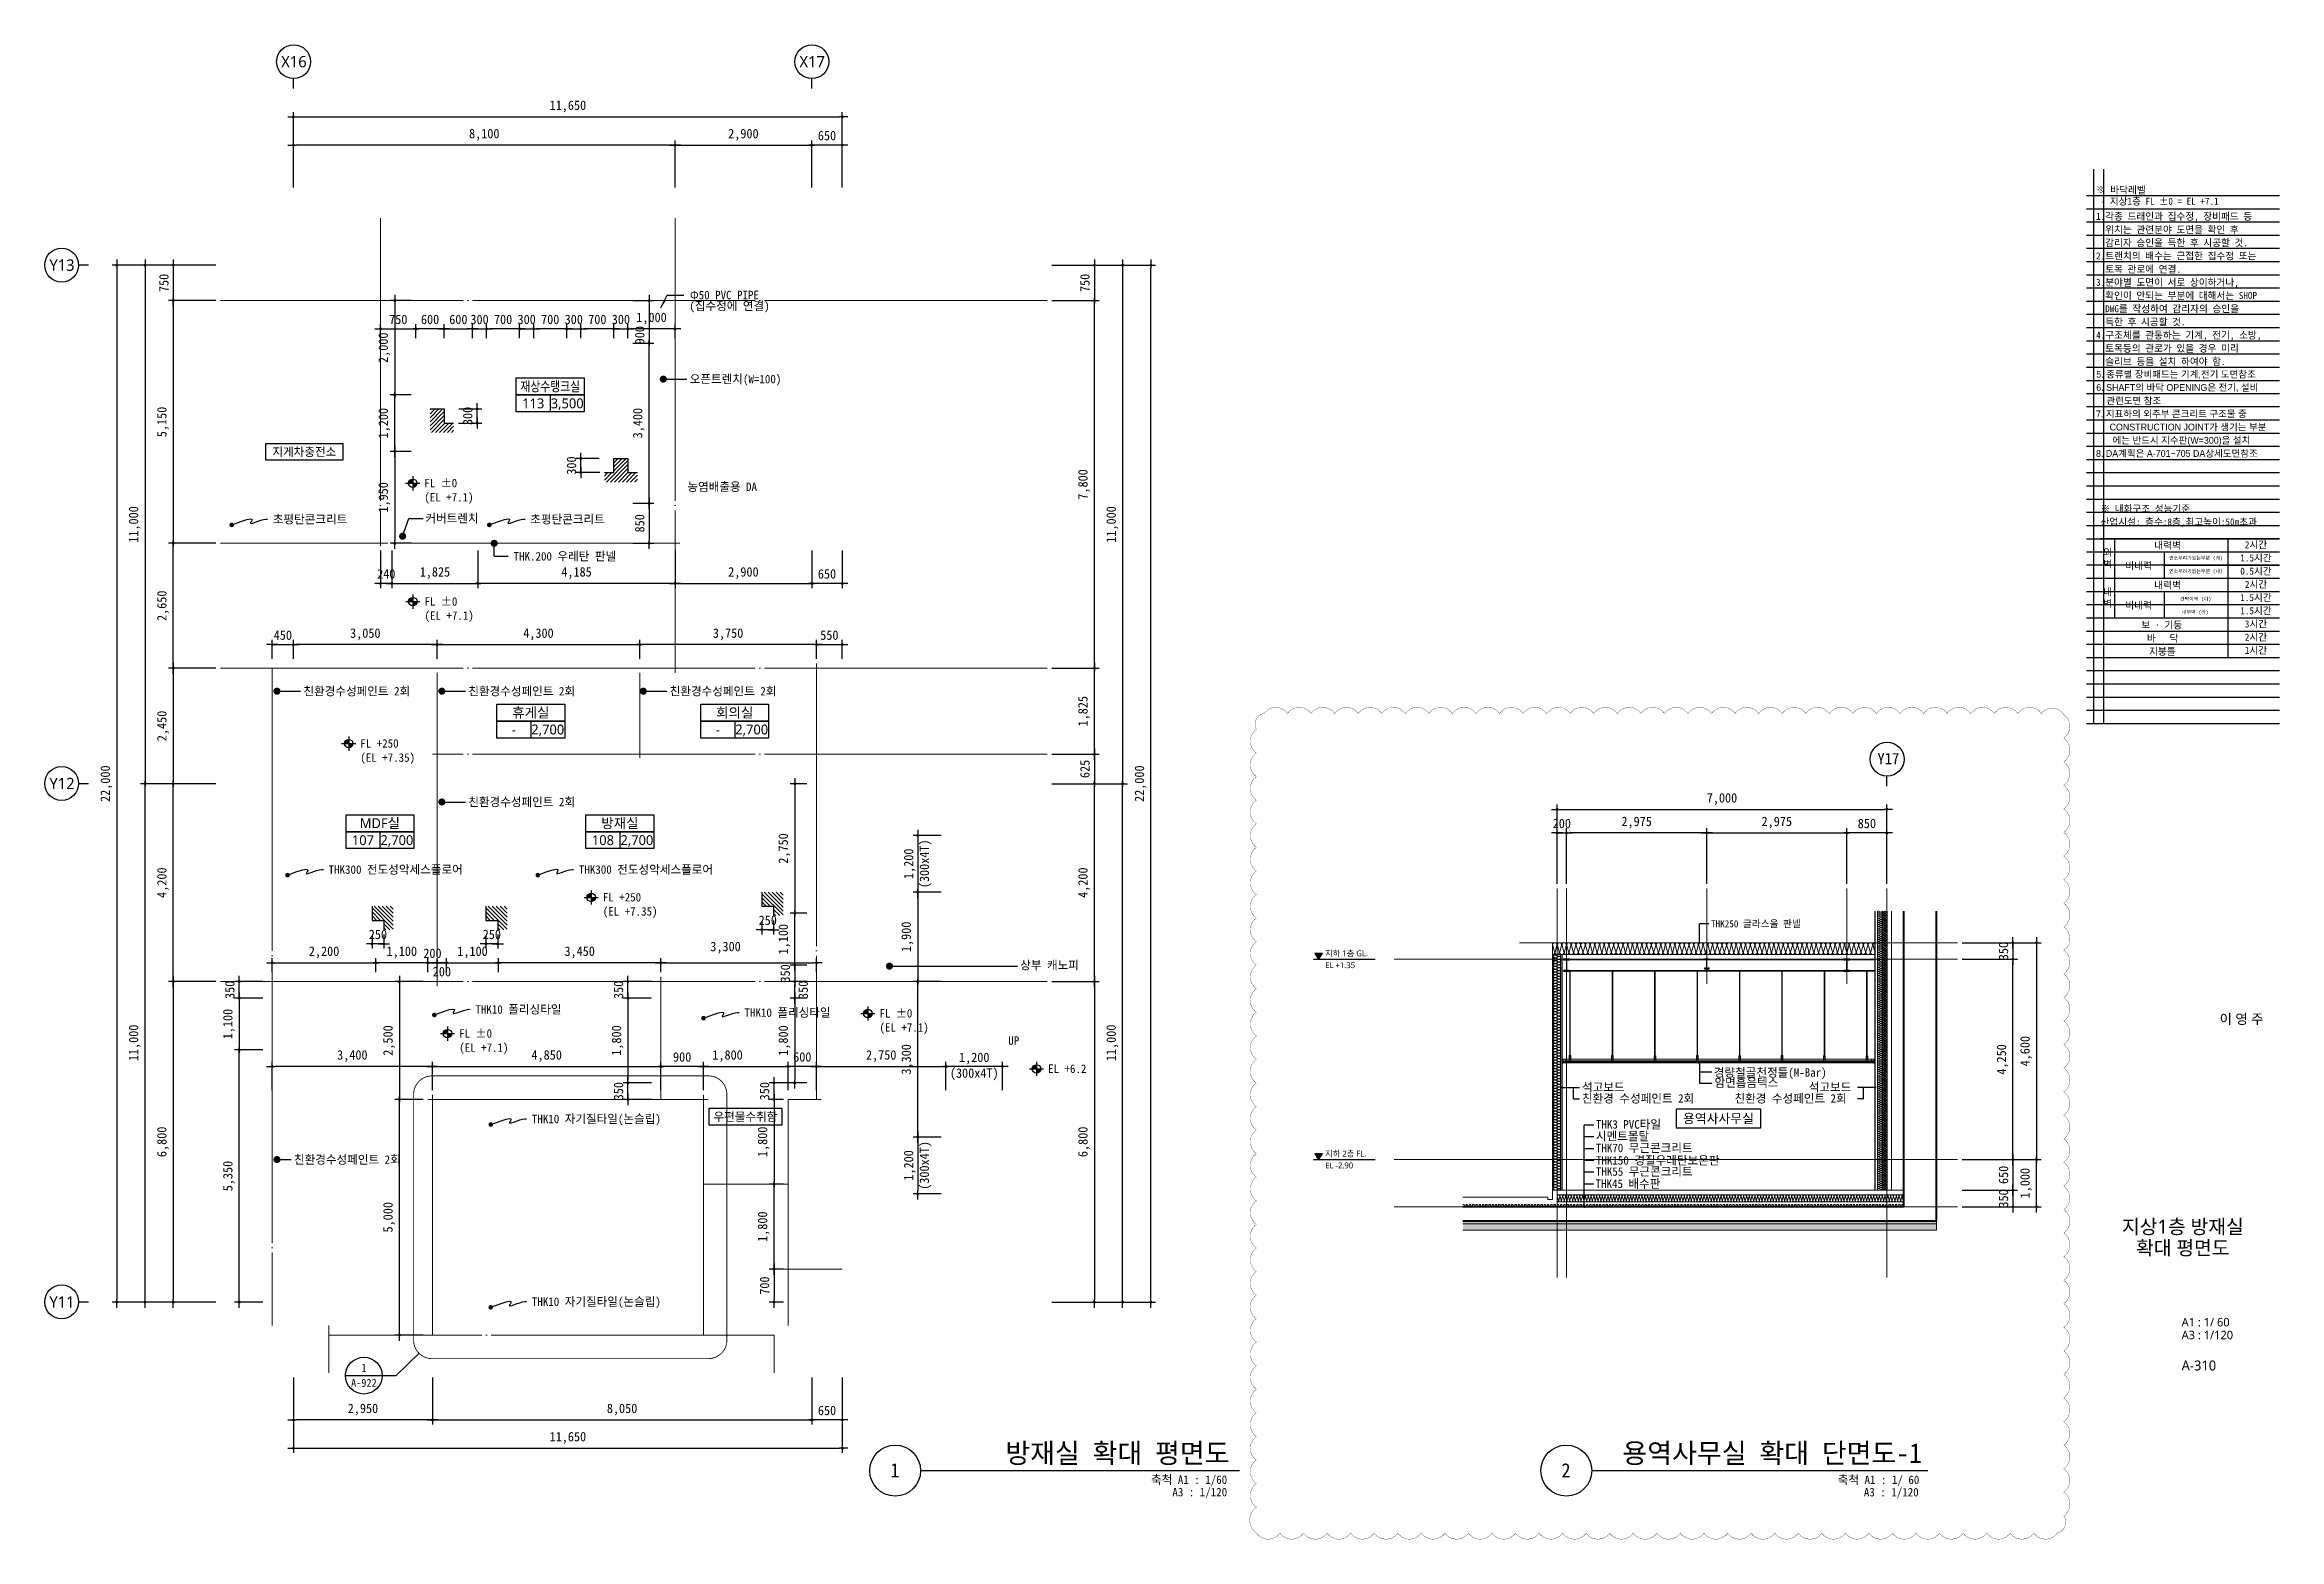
# Model space of a CAD drawing. Header units: inches. Extents: x 158004 to 351834, y 1422 to 34314.
# Drawn here: x 203604 to 251034, y 1601 to 33314 of the extents above; entities that cross this region are included whole.
import ezdxf
from ezdxf.enums import TextEntityAlignment as Align

# ---------------------------------------------------------------- set-up
doc = ezdxf.new("R2010")
doc.units = ezdxf.units.IN
doc.header["$LTSCALE"] = 2
doc.header["$MEASUREMENT"] = 0
for name, pattern in [('CEN', [62, 60, -1, 0, -1]), ('DASHDOTX2', [2, 1, -0.5, 0, -0.5]), ('HIDDEN', [0.375, 0.25, -0.125])]:
    doc.linetypes.add(name, pattern=pattern)
doc.layers.get('0').update_dxf_attribs({"linetype": 'CONTINUOUS'})
for name, color, linetype, lineweight in [('A-AXIS-BUBL', 7, 'CONTINUOUS', 25), ('A-AXIS-LINE', 1, 'CEN', 15), ('A-BORD-TEXT', 3, 'CONTINUOUS', 25), ('A-CONC-LIN1', 2, 'CONTINUOUS', 40), ('A-DIMS', 7, 'CONTINUOUS', 25), ('A-ELEV-LIN3', 8, 'CONTINUOUS', 18), ('A-MKXS-LEAD', 7, 'CONTINUOUS', 25), ('A-MKXS-MAK2', 3, 'DASHDOTX2', 25), ('A-MKXS-TEXT2', 7, 'CONTINUOUS', 25), ('A-MKXX-NAME', 3, 'CONTINUOUS', 25), ('A-MKXX-SYMB', 7, 'CONTINUOUS', 25), ('A-SECT-LIN3', 255, 'CONTINUOUS', 18), ('A-WAXM-BLOC', 3, 'CONTINUOUS', 25), ('A-WAXM-DRYW', 4, 'CONTINUOUS', 25), ('A-WAXM-PANL', 6, 'CONTINUOUS', 20), ('A-XXXX-DRBD', 9, 'CONTINUOUS', 20), ('A-XXXX-FIN2', 6, 'CONTINUOUS', 20), ('A-XXXX-HATC', 8, 'CONTINUOUS', 18), ('A-XXXX-HID', 8, 'HIDDEN', 18), ('A-XXXX-INSL2', 8, 'CONTINUOUS', 18), ('A-XXXX-SYMB', 7, 'CONTINUOUS', 25), ('A-XXXX-TXT1', 3, 'CONTINUOUS', 25), ('A-XXXX-TXT2', 3, 'CONTINUOUS', 25), ('REV-202205', 20, 'CONTINUOUS', 25)]:
    doc.layers.add(name, color=color, linetype=linetype, lineweight=lineweight)
doc.layers.add('A-XXXX-NPLT', color=144, linetype='CONTINUOUS', plot=False)
for name, color, linetype in [('SYMB', 7, 'CONTINUOUS'), ('T', 3, 'CONTINUOUS'), ('TEXT', 4, 'CONTINUOUS')]:
    doc.layers.add(name, color=color, linetype=linetype)
doc.styles.add('HY울릉도L', font='H2GTRE.TTF')
doc.styles.add('돋움체', font='')
doc.styles.add('돋음', font='')
doc.styles.add('맑은 고딕', font='malgun.ttf')
doc.styles.add('맑은고딕', font='malgun.ttf')
doc.styles.get('돋움체').set_extended_font_data('DotumChe')
doc.styles.get('돋음').set_extended_font_data('Dotum')
doc.dimstyles.new('CDIM', dxfattribs={"dimtxt": 2, "dimasz": 0.6, "dimexe": 1, "dimexo": 1, "dimgap": 1, "dimtad": 1, "dimdec": 0, "dimrnd": 0.5, "dimzin": 0, "dimdsep": 32, "dimlunit": 6, "dimtxsty": 'HY울릉도L', "dimblk1": '_CIDOT', "dimblk2": '_CIDOT', "dimsah": 1, "dimcen": 4.5, "dimclrd": 2, "dimclre": 2, "dimclrt": 7, "dimadec": 0, "dimazin": 0, "dimtfac": 1, "dimtdec": 0, "dimtix": 1, "dimtmove": 2, "dimatfit": 1, "dimldrblk": '_CIDOT', "dimfxl": 1, "dimtolj": 1, "dimtzin": 0, "dimlwd": -1, "dimarcsym": 0})

msp = doc.modelspace()

# ---------------------------------------------------------------- texts
at = {"layer": 'A-BORD-TEXT', "style": '맑은고딕'}
msp.add_text('이 영 주', height=210, dxfattribs=at).set_placement((250699.4, 12535.3), align=Align.RIGHT)
for s, p in [('지상1층 방재실', (248986.5, 8233.5)), ('확대 평면도', (248986.5, 7783.5))]:
    msp.add_text(s, height=300, dxfattribs=at).set_placement(p, align=Align.MIDDLE_CENTER)
at = {"layer": 'A-MKXS-TEXT2', "style": '돋움체'}
for s, height, p in [('1', 180, (210378.9, 5238.7)), ('A-922', 168, (210378.9, 4918.9))]:
    msp.add_text(s, height=height, dxfattribs=at).set_placement(p, align=Align.MIDDLE)
at = {"layer": 'A-MKXX-NAME', "style": '돋움체'}
for s, p in [('※ 바닥레벨', (247144.7, 30156.8)), (' - 지상1층 FL ±0 = EL +7.1', (247144.7, 29916.8))]:
    msp.add_text(s, height=150, dxfattribs=at).set_placement(p)
at = {"layer": 'A-MKXX-NAME', "style": '맑은고딕', "width": 0.8}
msp.add_text('재상수탱크실', height=210, dxfattribs=at).set_placement((214334, 26064), align=Align.MIDDLE_CENTER)
at = {"layer": 'A-MKXX-NAME', "style": '맑은고딕'}
for s, p in [('113', (213974, 25704)), ('3,500', (214694, 25704)), ('휴게실', (213921.4, 19143.2)), ('회의실', (218250.4, 19143.2)), ('-', (213561.4, 18783.2)), ('2,700', (214281.4, 18783.2)), ('-', (217890.4, 18783.2)), ('2,700', (218610.4, 18783.2)), ('MDF실', (210719.4, 16795.6)), ('방재실', (215813.1, 16795.6)), ('107', (210359.4, 16435.6)), ('2,700', (211079.4, 16435.6)), ('108', (215453.1, 16435.6)), ('2,700', (216173.1, 16435.6))]:
    msp.add_text(s, height=210, dxfattribs=at).set_placement(p, align=Align.MIDDLE_CENTER)
at = {"layer": 'A-XXXX-TXT1', "style": '맑은고딕'}
for s, height, p in [('A1 : 1/ 60', 180, (248960.7, 6118.1)), ('A3 : 1/120', 180, (248960.7, 5846)), ('A-310', 210, (248960.7, 5183.9))]:
    msp.add_text(s, height=height, dxfattribs=at).set_placement(p)
at = {"layer": 'A-XXXX-TXT1', "style": '돋움체'}
for s, p in [('방재실 확대 평면도', (228752.6, 3092.5)), ('용역사무실 확대 단면도-1', (243447.6, 3092.5))]:
    msp.add_text(s, height=420, dxfattribs=at).set_placement(p, align=Align.BOTTOM_RIGHT)
for s, p in [('1', (221649.5, 3065)), ('2', (235893.3, 3065))]:
    msp.add_text(s, height=300, dxfattribs=at).set_placement(p, align=Align.MIDDLE)
for s, p in [('축척 A1 : 1/60', (228702, 2955.2)), ('A3 : 1/120', (228702, 2692.5))]:
    msp.add_text(s, height=180, dxfattribs=at).set_placement(p, align=Align.TOP_RIGHT)
for s, p in [('축척 A1 : 1/ 60', (243393.7, 2863.3)), ('A3 : 1/120', (243379.6, 2600.6))]:
    msp.add_text(s, height=180, dxfattribs=at).set_placement(p, align=Align.MIDDLE_RIGHT)
at = {"layer": 'A-XXXX-TXT2', "ltscale": 0.2, "style": '맑은고딕'}
for s, p in [('X16', (208894.2, 32954.2)), ('X17', (219894.2, 32954.2)), ('Y13', (203970.7, 28637.7)), ('Y12', (203970.7, 17637.7)), ('Y11', (203970.7, 6637.7))]:
    msp.add_text(s, height=240, dxfattribs=at).set_placement(p, align=Align.MIDDLE_CENTER)
at = {"layer": 'A-XXXX-TXT2', "style": '돋움체'}
for s, height, p in [('1.각종 드래인과 집수정, 장비패드 등', 150, (247144.7, 29671.8)), ('  위치는 관련분야 도면을 확인 후', 150, (247144.7, 29391.8)), ('  감리자 승인을 득한 후 시공할 것.', 150, (247144.7, 29111.8)), ('2.트랜치의 배수는 근접한 집수정 또는', 150, (247144.7, 28831.8)), ('  토목 관로에 연결.', 150, (247144.7, 28551.8)), ('Φ50 PVC PIPE ', 180, (217298.5, 28002.2)), ('3.분야별 도면이 서로 상이하거나, ', 150, (247144.7, 28271.8)), ('  확인이 안되는 부분에 대해서는 SHOP', 150, (247144.7, 27991.8)), ('(집수정에 연결)', 180, (217287.1, 27770.4)), ('  득한 후 시공할 것.', 150, (247144.7, 27431.8)), ('  DWG를 작성하여 감리자의 승인을', 150, (247144.7, 27711.8)), ('4.구조체를 관통하는 기계, 전기, 소방,', 150, (247144.7, 27151.8)), ('  토목등의 관로가 있을 경우 미리', 150, (247144.7, 26871.8)), ('  슬리브 등을 설치 하여야 함.', 150, (247144.7, 26591.8)), ('오픈트렌치(W=100)', 180, (217295.5, 26219.1)), ('FL %%P0', 180, (211660.9, 24012.3)), ('(EL +7.1)', 180, (211660.9, 23712.3)), ('초평탄콘크리트', 180, (208446.2, 23244)), ('커버트렌치', 180, (211684.1, 23264.2)), ('초평탄콘크리트', 180, (213911.8, 23244)), ('산업시설: 층수:8층,최고높이:50m초과', 150, (247239, 23188.5)), ('※ 내화구조 성능기준', 150, (247239, 23468.5)), ('THK.200 우레탄 판넬', 180, (213556.1, 22459)), ('FL %%P0', 180, (211665.4, 21500.8)), ('(EL +7.1)', 180, (211665.4, 21200.8)), ('친환경수성페인트 2회', 180, (209095.5, 19596.5)), ('친환경수성페인트 2회', 180, (212595.5, 19596.5)), ('친환경수성페인트 2회', 180, (216870.5, 19596.5)), ('FL +250', 180, (210302.3, 18488.2)), ('(EL +7.35)', 180, (210302.3, 18188.2)), ('친환경수성페인트 2회', 180, (212595.5, 17245)), ('THK300 전도성악세스플로어', 180, (209629.7, 15812.1)), ('THK300 전도성악세스플로어', 180, (214942, 15812.1)), ('FL +250', 180, (215448.9, 15225)), ('(EL +7.35)', 180, (215448.9, 14925)), ('상부 캐노피', 180, (224309.3, 13783.7)), ('THK10 폴리싱타일', 180, (212745.4, 12844.2)), ('THK10 폴리싱타일', 180, (218457.6, 12777)), ('FL %%P0', 180, (221322, 12761)), ('FL %%P0', 180, (212401.3, 12334.3)), ('(EL +7.1)', 180, (221322, 12461)), ('(EL +7.1)', 180, (212401.3, 12034.3)), ('UP', 180, (224056.4, 12184)), ('EL +6.2', 180, (224900.8, 11585.6)), ('경량철골천정틀(M-Bar)', 180, (239030.8, 11505.7)), ('암면흡음텍스', 180, (239046.2, 11289.9)), ('석고보드', 180, (236233.3, 11195.4)), ('친환경 수성페인트 2회', 180, (236233.3, 10955.4)), ('친환경 수성페인트 2회', 180, (239470, 10955.4)), ('석고보드', 180, (241046.9, 11195.4)), ('THK10 자기질타일(논슬립)', 180, (213944.1, 10520.5)), ('친환경수성페인트 2회', 180, (208895.5, 9658)), ('THK10 자기질타일(논슬립)', 180, (213944.1, 6643))]:
    msp.add_text(s, height=height, dxfattribs=at).set_placement(p, align=Align.MIDDLE_LEFT)
for s, height, p in [('지게차충전소', 180, (209115.2, 24675)), ('농염배출용 DA', 180, (217984, 23934)), ('내력벽', 150, (248662, 22688.5)), ('2시간', 150, (250539, 22703.5)), ('비내력', 150, (248047, 22258.5)), ('연소우려가있는부분 (가)', 75, (249264.6, 22423.5)), ('1.5시간', 150, (250539, 22423.5)), ('내력벽', 150, (248662, 21848.5)), ('연소우려가없는부분 (나)', 75, (249264.6, 22143.5)), ('0.5시간', 150, (250539, 22143.5)), ('2시간', 150, (250539, 21863.5)), ('비내력', 150, (248047, 21418.5)), ('간막이벽 (다)', 75, (249258.8, 21553.5)), ('1.5시간', 150, (250539, 21583.5)), ('1.5시간', 150, (250539, 21303.5)), ('보 · 기둥', 150, (248538.9, 21001)), ('내부벽 (라)', 75, (249251.6, 21273.5)), ('3시간', 150, (250539, 21023.5)), ('바   닥', 150, (248557.9, 20721)), ('지붕틀', 150, (248552.2, 20441)), ('2시간', 150, (250539, 20743.5)), ('1시간', 150, (250539, 20463.5)), ('우편물수취함', 180, (218476.7, 10566.1))]:
    msp.add_text(s, height=height, dxfattribs=at).set_placement(p, align=Align.MIDDLE_CENTER)
at = {"layer": 'A-XXXX-TXT2', "ltscale": 0.2, "style": '돋움체'}
msp.add_text('Y17', height=240, dxfattribs=at).set_placement((242735.9, 18167.3), align=Align.MIDDLE)
at = {"layer": 'A-XXXX-TXT2', "style": '돋움체'}
for s, height, p in [('THK250 글라스울 판넬', 150, (238971.8, 14586.2)), ('THK3 PVC타일', 180, (236528.3, 10314.9)), ('THK70 무근콘크리트', 180, (236528.3, 9814.9)), ('시멘트몰탈', 180, (236528.3, 10064.9)), ('THK55 무근콘크리트', 180, (236528.3, 9314.9)), ('THK150 경질우레탄보온판', 180, (236530, 9550)), ('THK45 배수판', 180, (236521.5, 9055.5))]:
    msp.add_text(s, height=height, dxfattribs=at).set_placement(p)
at = {"layer": 'A-XXXX-TXT2', "char_height": 150, "attachment_point": 5, "style": '맑은 고딕'}
for s, width, insert in [('{\\fDotumChe|b0|i0|c129|p49;외\\P벽}', 996.018, (247388.7, 22410.9)), ('{\\fDotumChe|b0|i0|c129|p49;내\\P벽}', 1000, (247389, 21570.9))]:
    msp.add_mtext_dynamic_manual_height_columns(s, width=width, gutter_width=5000, heights=[0], dxfattribs=dict(at, insert=insert))
at = {"layer": 'T', "style": '돋음'}
for s, p in [('5. 종류별 장비패드는 기계,전기 도면참조', (247149, 26248.8)), ('6. SHAFT의 바닥 OPENING은 전기, 설비', (247149, 25968.8)), ('   관련도면 참조', (247205.9, 25688.8)), ('7. 지표하의 외주부 콘크리트 구조물 중 ', (247143.1, 25408.8)), ('    CONSTRUCTION JOINT가 생기는 부분', (247221.7, 25128.8)), ('8. DA계획은 A-701~705 DA상세도면참조 ', (247143.1, 24568.8)), ('에는 반드시 지수판(W=300)을 설치', (247494.3, 24848.8))]:
    msp.add_text(s, height=144, dxfattribs=at).set_placement(p)

# ---------------------------------------------------------------- blocks, each defined once
blk = doc.blocks.new('NOTE')
at = {"layer": 'A-XXXX-NPLT'}
for p, q in [((1010660, 179733), (1010660, 175813)), ((1010734, 175813), (1010734, 179733)), ((1010610, 179546), (1011975, 179546)), ((1010610, 179453), (1011975, 179453)), ((1010610, 179359), (1011975, 179359)), ((1010610, 179266), (1011975, 179266)), ((1010610, 179173), (1011975, 179173)), ((1010610, 179079), (1011975, 179079)), ((1010610, 178986), (1011975, 178986)), ((1010610, 178893), (1011975, 178893)), ((1010610, 178799), (1011975, 178799)), ((1010610, 178706), (1011975, 178706)), ((1010610, 178613), (1011975, 178613)), ((1010610, 178519), (1011975, 178519)), ((1010610, 178426), (1011975, 178426)), ((1010610, 178333), (1011975, 178333)), ((1010610, 178239), (1011975, 178239)), ((1010610, 178146), (1011975, 178146)), ((1010610, 178053), (1011975, 178053)), ((1010610, 177959), (1011975, 177959)), ((1010610, 177866), (1011975, 177866)), ((1010610, 177773), (1011975, 177773)), ((1010610, 177679), (1011975, 177679)), ((1010610, 177586), (1011975, 177586)), ((1010610, 177493), (1011975, 177493)), ((1010610, 177399), (1011975, 177399)), ((1010610, 177306), (1011975, 177306)), ((1010610, 177213), (1011975, 177213)), ((1010610, 177119), (1011975, 177119)), ((1010610, 177026), (1011975, 177026)), ((1010610, 176933), (1011975, 176933)), ((1010610, 176839), (1011975, 176839)), ((1010610, 176746), (1011975, 176746)), ((1010610, 176653), (1011975, 176653)), ((1010610, 176559), (1011975, 176559)), ((1010610, 176466), (1011975, 176466)), ((1010610, 176373), (1011975, 176373)), ((1010610, 176279), (1011975, 176279)), ((1010610, 176186), (1011975, 176186)), ((1010610, 176093), (1011975, 176093)), ((1010610, 175999), (1011975, 175999)), ((1010610, 175906), (1011975, 175906)), ((1010610, 175813), (1011975, 175813))]:
    blk.add_line(p, q, dxfattribs=at)
blk = doc.blocks.new('_CIDOT')
at = {"color": 0, "linetype": 'ByBlock'}
blk.add_line((2, 0), (-1, 0), dxfattribs=at)
at = {"color": 0, "linetype": 'ByBlock', "const_width": 0.5}
blk.add_lwpolyline([(-0.25, 0, 1), (0.25, 0, 1)], format="xyb", close=True, dxfattribs=at)
blk = doc.blocks.new('*D406')
at = {"layer": 'A-DIMS', "lineweight": -2, "transparency": 16777216}
for p, q in [((208884, 30284), (208884, 31884)), ((220534, 30284), (220534, 31884))]:
    blk.add_line(p, q, dxfattribs=at)
at = {"layer": 'A-DIMS', "transparency": 16777216}
blk.add_line((208944, 31784), (220474, 31784), dxfattribs=at)
at = {"layer": 'A-DIMS', "transparency": 16777216, "xscale": 60, "yscale": 60, "zscale": 60, "rotation": 180}
blk.add_blockref('_CIDOT', (208884, 31784), dxfattribs=at)
at = {"layer": 'A-DIMS', "transparency": 16777216, "xscale": 60, "yscale": 60, "zscale": 60}
blk.add_blockref('_CIDOT', (220534, 31784), dxfattribs=at)
at = {"layer": 'A-DIMS', "color": 3, "transparency": 16777216, "insert": (214709, 32003), "char_height": 200, "attachment_point": 5, "style": '돋움체'}
blk.add_mtext('\\A1;11,650', dxfattribs=at)
blk = doc.blocks.new('*D407')
at = {"layer": 'A-DIMS', "lineweight": -2, "transparency": 16777216}
for p, q in [((207234, 28634), (205634, 28634)), ((207234, 17634), (205634, 17634))]:
    blk.add_line(p, q, dxfattribs=at)
at = {"layer": 'A-DIMS', "transparency": 16777216}
blk.add_line((205734, 28574), (205734, 17694), dxfattribs=at)
at = {"layer": 'A-DIMS', "transparency": 16777216, "xscale": 60, "yscale": 60, "zscale": 60}
for p, rotation in [((205734, 28634), 90), ((205734, 17634), 270)]:
    blk.add_blockref('_CIDOT', p, dxfattribs=dict(at, rotation=rotation))
at = {"layer": 'A-DIMS', "color": 3, "transparency": 16777216, "insert": (205515, 23134), "char_height": 200, "attachment_point": 5, "rotation": 90, "style": '돋움체'}
blk.add_mtext('\\A1;11,000', dxfattribs=at)
blk = doc.blocks.new('*D408')
at = {"layer": 'A-DIMS', "lineweight": -2, "transparency": 16777216}
for p, q in [((207234, 20084), (206234, 20084)), ((207234, 17634), (206234, 17634))]:
    blk.add_line(p, q, dxfattribs=at)
at = {"layer": 'A-DIMS', "transparency": 16777216}
blk.add_line((206334, 20024), (206334, 17694), dxfattribs=at)
at = {"layer": 'A-DIMS', "transparency": 16777216, "xscale": 60, "yscale": 60, "zscale": 60}
for p, rotation in [((206334, 20084), 90), ((206334, 17634), 270)]:
    blk.add_blockref('_CIDOT', p, dxfattribs=dict(at, rotation=rotation))
at = {"layer": 'A-DIMS', "color": 3, "transparency": 16777216, "insert": (206115, 18859), "char_height": 200, "attachment_point": 5, "rotation": 90, "style": '돋움체'}
blk.add_mtext('\\A1;2,450', dxfattribs=at)
blk = doc.blocks.new('*D409')
at = {"layer": 'A-DIMS', "lineweight": -2, "transparency": 16777216}
for p, q in [((207234, 28634), (206234, 28634)), ((207234, 27884), (206234, 27884))]:
    blk.add_line(p, q, dxfattribs=at)
at = {"layer": 'A-DIMS', "transparency": 16777216}
blk.add_line((206334, 28574), (206334, 27944), dxfattribs=at)
at = {"layer": 'A-DIMS', "transparency": 16777216, "xscale": 60, "yscale": 60, "zscale": 60}
for p, rotation in [((206334, 28634), 90), ((206334, 27884), 270)]:
    blk.add_blockref('_CIDOT', p, dxfattribs=dict(at, rotation=rotation))
at = {"layer": 'A-DIMS', "color": 3, "transparency": 16777216, "insert": (206134, 28259), "char_height": 200, "attachment_point": 5, "rotation": 90, "style": '돋움체'}
blk.add_mtext('\\A1;750', dxfattribs=at)
blk = doc.blocks.new('*D410')
at = {"layer": 'A-DIMS', "lineweight": -2, "transparency": 16777216}
for p, q in [((207234, 28634), (205034, 28634)), ((207234, 6634), (205034, 6634))]:
    blk.add_line(p, q, dxfattribs=at)
at = {"layer": 'A-DIMS', "transparency": 16777216}
blk.add_line((205134, 28574), (205134, 6694), dxfattribs=at)
at = {"layer": 'A-DIMS', "transparency": 16777216, "xscale": 60, "yscale": 60, "zscale": 60}
for p, rotation in [((205134, 28634), 90), ((205134, 6634), 270)]:
    blk.add_blockref('_CIDOT', p, dxfattribs=dict(at, rotation=rotation))
at = {"layer": 'A-DIMS', "color": 3, "transparency": 16777216, "insert": (204915, 17634), "char_height": 200, "attachment_point": 5, "rotation": 90, "style": '돋움체'}
blk.add_mtext('\\A1;22,000', dxfattribs=at)
blk = doc.blocks.new('*D411')
at = {"layer": 'A-DIMS', "lineweight": -2, "transparency": 16777216}
for p, q in [((224984, 28634), (226584, 28634)), ((224984, 17634), (226584, 17634))]:
    blk.add_line(p, q, dxfattribs=at)
at = {"layer": 'A-DIMS', "transparency": 16777216}
blk.add_line((226484, 28574), (226484, 17694), dxfattribs=at)
at = {"layer": 'A-DIMS', "transparency": 16777216, "xscale": 60, "yscale": 60, "zscale": 60}
for p, rotation in [((226484, 28634), 90), ((226484, 17634), 270)]:
    blk.add_blockref('_CIDOT', p, dxfattribs=dict(at, rotation=rotation))
at = {"layer": 'A-DIMS', "color": 3, "transparency": 16777216, "insert": (226265, 23134), "char_height": 200, "attachment_point": 5, "rotation": 90, "style": '돋움체'}
blk.add_mtext('\\A1;11,000', dxfattribs=at)
blk = doc.blocks.new('*D412')
at = {"layer": 'A-DIMS', "lineweight": -2, "transparency": 16777216}
for p, q in [((224984, 27884), (225984, 27884)), ((224984, 20084), (225984, 20084))]:
    blk.add_line(p, q, dxfattribs=at)
at = {"layer": 'A-DIMS', "transparency": 16777216}
blk.add_line((225884, 20144), (225884, 27824), dxfattribs=at)
at = {"layer": 'A-DIMS', "transparency": 16777216, "xscale": 60, "yscale": 60, "zscale": 60}
for p, rotation in [((225884, 27884), 90), ((225884, 20084), 270)]:
    blk.add_blockref('_CIDOT', p, dxfattribs=dict(at, rotation=rotation))
at = {"layer": 'A-DIMS', "color": 3, "transparency": 16777216, "insert": (225665, 23984), "char_height": 200, "attachment_point": 5, "rotation": 90, "style": '돋움체'}
blk.add_mtext('\\A1;7,800', dxfattribs=at)
blk = doc.blocks.new('*D413')
at = {"layer": 'A-DIMS', "lineweight": -2, "transparency": 16777216}
for p, q in [((224984, 28634), (225984, 28634)), ((224984, 27884), (225984, 27884))]:
    blk.add_line(p, q, dxfattribs=at)
at = {"layer": 'A-DIMS', "transparency": 16777216}
blk.add_line((225884, 28574), (225884, 27944), dxfattribs=at)
at = {"layer": 'A-DIMS', "transparency": 16777216, "xscale": 60, "yscale": 60, "zscale": 60}
for p, rotation in [((225884, 28634), 90), ((225884, 27884), 270)]:
    blk.add_blockref('_CIDOT', p, dxfattribs=dict(at, rotation=rotation))
at = {"layer": 'A-DIMS', "color": 3, "transparency": 16777216, "insert": (225684, 28259), "char_height": 200, "attachment_point": 5, "rotation": 90, "style": '돋움체'}
blk.add_mtext('\\A1;750', dxfattribs=at)
blk = doc.blocks.new('*D414')
at = {"layer": 'A-DIMS', "lineweight": -2, "transparency": 16777216}
for p, q in [((216984, 30284), (216984, 31284)), ((219884, 30284), (219884, 31284))]:
    blk.add_line(p, q, dxfattribs=at)
at = {"layer": 'A-DIMS', "transparency": 16777216}
blk.add_line((217044, 31184), (219824, 31184), dxfattribs=at)
at = {"layer": 'A-DIMS', "transparency": 16777216, "xscale": 60, "yscale": 60, "zscale": 60, "rotation": 180}
blk.add_blockref('_CIDOT', (216984, 31184), dxfattribs=at)
at = {"layer": 'A-DIMS', "transparency": 16777216, "xscale": 60, "yscale": 60, "zscale": 60}
blk.add_blockref('_CIDOT', (219884, 31184), dxfattribs=at)
at = {"layer": 'A-DIMS', "color": 3, "transparency": 16777216, "insert": (218434, 31403), "char_height": 200, "attachment_point": 5, "style": '돋움체'}
blk.add_mtext('\\A1;2,900', dxfattribs=at)
blk = doc.blocks.new('*D415')
at = {"layer": 'A-DIMS', "lineweight": -2, "transparency": 16777216}
for p, q in [((219884, 30284), (219884, 31284)), ((220534, 30284), (220534, 31284))]:
    blk.add_line(p, q, dxfattribs=at)
at = {"layer": 'A-DIMS', "transparency": 16777216}
blk.add_line((220474, 31184), (219944, 31184), dxfattribs=at)
at = {"layer": 'A-DIMS', "transparency": 16777216, "xscale": 60, "yscale": 60, "zscale": 60, "rotation": 180}
blk.add_blockref('_CIDOT', (219884, 31184), dxfattribs=at)
at = {"layer": 'A-DIMS', "transparency": 16777216, "xscale": 60, "yscale": 60, "zscale": 60}
blk.add_blockref('_CIDOT', (220534, 31184), dxfattribs=at)
at = {"layer": 'A-DIMS', "color": 3, "transparency": 16777216, "insert": (220209, 31384), "char_height": 200, "attachment_point": 5, "style": '돋움체'}
blk.add_mtext('\\A1;650', dxfattribs=at)
blk = doc.blocks.new('*D416')
at = {"layer": 'A-DIMS', "lineweight": -2, "transparency": 16777216}
for p, q in [((208884, 30284), (208884, 31284)), ((216984, 30284), (216984, 31284))]:
    blk.add_line(p, q, dxfattribs=at)
at = {"layer": 'A-DIMS', "transparency": 16777216}
blk.add_line((216924, 31184), (208944, 31184), dxfattribs=at)
at = {"layer": 'A-DIMS', "transparency": 16777216, "xscale": 60, "yscale": 60, "zscale": 60, "rotation": 180}
blk.add_blockref('_CIDOT', (208884, 31184), dxfattribs=at)
at = {"layer": 'A-DIMS', "transparency": 16777216, "xscale": 60, "yscale": 60, "zscale": 60}
blk.add_blockref('_CIDOT', (216984, 31184), dxfattribs=at)
at = {"layer": 'A-DIMS', "color": 3, "transparency": 16777216, "insert": (212934, 31403), "char_height": 200, "attachment_point": 5, "style": '돋움체'}
blk.add_mtext('\\A1;8,100', dxfattribs=at)
blk = doc.blocks.new('*D417')
at = {"layer": 'A-DIMS', "transparency": 16777216}
for p, q in [((215624, 27284), (215564, 27284)), ((215684, 27284), (215984, 27284)), ((216044, 27284), (216104, 27284))]:
    blk.add_line(p, q, dxfattribs=at)
at = {"layer": 'A-DIMS', "lineweight": -2, "transparency": 16777216}
for p, q in [((215684, 27084), (215684, 27384)), ((215984, 27084), (215984, 27384))]:
    blk.add_line(p, q, dxfattribs=at)
at = {"layer": 'A-DIMS', "transparency": 16777216, "xscale": 60, "yscale": 60, "zscale": 60}
blk.add_blockref('_CIDOT', (215684, 27284), dxfattribs=at)
at = {"layer": 'A-DIMS', "transparency": 16777216, "xscale": 60, "yscale": 60, "zscale": 60, "rotation": 180}
blk.add_blockref('_CIDOT', (215984, 27284), dxfattribs=at)
at = {"layer": 'A-DIMS', "color": 3, "transparency": 16777216, "insert": (215834, 27484), "char_height": 200, "attachment_point": 5, "style": '돋움체'}
blk.add_mtext('\\A1;300', dxfattribs=at)
blk = doc.blocks.new('*D418')
at = {"layer": 'A-DIMS', "lineweight": -2, "transparency": 16777216}
for p, q in [((214984, 27084), (214984, 27384)), ((215684, 27084), (215684, 27384))]:
    blk.add_line(p, q, dxfattribs=at)
at = {"layer": 'A-DIMS', "transparency": 16777216}
blk.add_line((215624, 27284), (215044, 27284), dxfattribs=at)
at = {"layer": 'A-DIMS', "transparency": 16777216, "xscale": 60, "yscale": 60, "zscale": 60, "rotation": 180}
blk.add_blockref('_CIDOT', (214984, 27284), dxfattribs=at)
at = {"layer": 'A-DIMS', "transparency": 16777216, "xscale": 60, "yscale": 60, "zscale": 60}
blk.add_blockref('_CIDOT', (215684, 27284), dxfattribs=at)
at = {"layer": 'A-DIMS', "color": 3, "transparency": 16777216, "insert": (215334, 27484), "char_height": 200, "attachment_point": 5, "style": '돋움체'}
blk.add_mtext('\\A1;700', dxfattribs=at)
blk = doc.blocks.new('*D419')
at = {"layer": 'A-DIMS', "transparency": 16777216}
for p, q in [((214624, 27284), (214564, 27284)), ((214684, 27284), (214984, 27284)), ((215044, 27284), (215104, 27284))]:
    blk.add_line(p, q, dxfattribs=at)
at = {"layer": 'A-DIMS', "lineweight": -2, "transparency": 16777216}
for p, q in [((214684, 27084), (214684, 27384)), ((214984, 27084), (214984, 27384))]:
    blk.add_line(p, q, dxfattribs=at)
at = {"layer": 'A-DIMS', "transparency": 16777216, "xscale": 60, "yscale": 60, "zscale": 60}
blk.add_blockref('_CIDOT', (214684, 27284), dxfattribs=at)
at = {"layer": 'A-DIMS', "transparency": 16777216, "xscale": 60, "yscale": 60, "zscale": 60, "rotation": 180}
blk.add_blockref('_CIDOT', (214984, 27284), dxfattribs=at)
at = {"layer": 'A-DIMS', "color": 3, "transparency": 16777216, "insert": (214834, 27484), "char_height": 200, "attachment_point": 5, "style": '돋움체'}
blk.add_mtext('\\A1;300', dxfattribs=at)
blk = doc.blocks.new('*D420')
at = {"layer": 'A-DIMS', "lineweight": -2, "transparency": 16777216}
for p, q in [((213984, 27084), (213984, 27384)), ((214684, 27084), (214684, 27384))]:
    blk.add_line(p, q, dxfattribs=at)
at = {"layer": 'A-DIMS', "transparency": 16777216}
blk.add_line((214624, 27284), (214044, 27284), dxfattribs=at)
at = {"layer": 'A-DIMS', "transparency": 16777216, "xscale": 60, "yscale": 60, "zscale": 60, "rotation": 180}
blk.add_blockref('_CIDOT', (213984, 27284), dxfattribs=at)
at = {"layer": 'A-DIMS', "transparency": 16777216, "xscale": 60, "yscale": 60, "zscale": 60}
blk.add_blockref('_CIDOT', (214684, 27284), dxfattribs=at)
at = {"layer": 'A-DIMS', "color": 3, "transparency": 16777216, "insert": (214334, 27484), "char_height": 200, "attachment_point": 5, "style": '돋움체'}
blk.add_mtext('\\A1;700', dxfattribs=at)
blk = doc.blocks.new('*D421')
at = {"layer": 'A-DIMS', "transparency": 16777216}
for p, q in [((213624, 27284), (213564, 27284)), ((213684, 27284), (213984, 27284)), ((214044, 27284), (214104, 27284))]:
    blk.add_line(p, q, dxfattribs=at)
at = {"layer": 'A-DIMS', "lineweight": -2, "transparency": 16777216}
for p, q in [((213684, 27084), (213684, 27384)), ((213984, 27084), (213984, 27384))]:
    blk.add_line(p, q, dxfattribs=at)
at = {"layer": 'A-DIMS', "transparency": 16777216, "xscale": 60, "yscale": 60, "zscale": 60}
blk.add_blockref('_CIDOT', (213684, 27284), dxfattribs=at)
at = {"layer": 'A-DIMS', "transparency": 16777216, "xscale": 60, "yscale": 60, "zscale": 60, "rotation": 180}
blk.add_blockref('_CIDOT', (213984, 27284), dxfattribs=at)
at = {"layer": 'A-DIMS', "color": 3, "transparency": 16777216, "insert": (213834, 27484), "char_height": 200, "attachment_point": 5, "style": '돋움체'}
blk.add_mtext('\\A1;300', dxfattribs=at)
blk = doc.blocks.new('*D422')
at = {"layer": 'A-DIMS', "lineweight": -2, "transparency": 16777216}
for p, q in [((212984, 27084), (212984, 27384)), ((213684, 27084), (213684, 27384))]:
    blk.add_line(p, q, dxfattribs=at)
at = {"layer": 'A-DIMS', "transparency": 16777216}
blk.add_line((213624, 27284), (213044, 27284), dxfattribs=at)
at = {"layer": 'A-DIMS', "transparency": 16777216, "xscale": 60, "yscale": 60, "zscale": 60, "rotation": 180}
blk.add_blockref('_CIDOT', (212984, 27284), dxfattribs=at)
at = {"layer": 'A-DIMS', "transparency": 16777216, "xscale": 60, "yscale": 60, "zscale": 60}
blk.add_blockref('_CIDOT', (213684, 27284), dxfattribs=at)
at = {"layer": 'A-DIMS', "color": 3, "transparency": 16777216, "insert": (213334, 27484), "char_height": 200, "attachment_point": 5, "style": '돋움체'}
blk.add_mtext('\\A1;700', dxfattribs=at)
blk = doc.blocks.new('*D423')
at = {"layer": 'A-DIMS', "transparency": 16777216}
for p, q in [((212624, 27284), (212564, 27284)), ((212684, 27284), (212984, 27284)), ((213044, 27284), (213104, 27284))]:
    blk.add_line(p, q, dxfattribs=at)
at = {"layer": 'A-DIMS', "lineweight": -2, "transparency": 16777216}
for p, q in [((212684, 27084), (212684, 27384)), ((212984, 27084), (212984, 27384))]:
    blk.add_line(p, q, dxfattribs=at)
at = {"layer": 'A-DIMS', "transparency": 16777216, "xscale": 60, "yscale": 60, "zscale": 60}
blk.add_blockref('_CIDOT', (212684, 27284), dxfattribs=at)
at = {"layer": 'A-DIMS', "transparency": 16777216, "xscale": 60, "yscale": 60, "zscale": 60, "rotation": 180}
blk.add_blockref('_CIDOT', (212984, 27284), dxfattribs=at)
at = {"layer": 'A-DIMS', "color": 3, "transparency": 16777216, "insert": (212834, 27484), "char_height": 200, "attachment_point": 5, "style": '돋움체'}
blk.add_mtext('\\A1;300', dxfattribs=at)
blk = doc.blocks.new('*D424')
at = {"layer": 'A-DIMS', "lineweight": -2, "transparency": 16777216}
for p, q in [((211484, 27084), (211484, 27384)), ((212084, 27084), (212084, 27384))]:
    blk.add_line(p, q, dxfattribs=at)
at = {"layer": 'A-DIMS', "transparency": 16777216}
blk.add_line((212024, 27284), (211544, 27284), dxfattribs=at)
at = {"layer": 'A-DIMS', "transparency": 16777216, "xscale": 60, "yscale": 60, "zscale": 60, "rotation": 180}
blk.add_blockref('_CIDOT', (211484, 27284), dxfattribs=at)
at = {"layer": 'A-DIMS', "transparency": 16777216, "xscale": 60, "yscale": 60, "zscale": 60}
blk.add_blockref('_CIDOT', (212084, 27284), dxfattribs=at)
at = {"layer": 'A-DIMS', "color": 3, "transparency": 16777216, "insert": (211784, 27484), "char_height": 200, "attachment_point": 5, "style": '돋움체'}
blk.add_mtext('\\A1;600', dxfattribs=at)
blk = doc.blocks.new('*D425')
at = {"layer": 'A-DIMS', "lineweight": -2, "transparency": 16777216}
for p, q in [((215984, 27084), (215984, 27384)), ((216984, 27084), (216984, 27384))]:
    blk.add_line(p, q, dxfattribs=at)
at = {"layer": 'A-DIMS', "transparency": 16777216}
blk.add_line((216924, 27284), (216044, 27284), dxfattribs=at)
at = {"layer": 'A-DIMS', "transparency": 16777216, "xscale": 60, "yscale": 60, "zscale": 60, "rotation": 180}
blk.add_blockref('_CIDOT', (215984, 27284), dxfattribs=at)
at = {"layer": 'A-DIMS', "transparency": 16777216, "xscale": 60, "yscale": 60, "zscale": 60}
blk.add_blockref('_CIDOT', (216984, 27284), dxfattribs=at)
at = {"layer": 'A-DIMS', "color": 3, "transparency": 16777216, "insert": (216484, 27503), "char_height": 200, "attachment_point": 5, "style": '돋움체'}
blk.add_mtext('\\A1;1,000', dxfattribs=at)
blk = doc.blocks.new('*D426')
at = {"layer": 'A-DIMS', "lineweight": -2, "transparency": 16777216}
for p, q in [((212084, 27084), (212084, 27384)), ((212684, 27084), (212684, 27384))]:
    blk.add_line(p, q, dxfattribs=at)
at = {"layer": 'A-DIMS', "transparency": 16777216}
blk.add_line((212144, 27284), (212624, 27284), dxfattribs=at)
at = {"layer": 'A-DIMS', "transparency": 16777216, "xscale": 60, "yscale": 60, "zscale": 60, "rotation": 180}
blk.add_blockref('_CIDOT', (212084, 27284), dxfattribs=at)
at = {"layer": 'A-DIMS', "transparency": 16777216, "xscale": 60, "yscale": 60, "zscale": 60}
blk.add_blockref('_CIDOT', (212684, 27284), dxfattribs=at)
at = {"layer": 'A-DIMS', "color": 3, "transparency": 16777216, "insert": (212384, 27484), "char_height": 200, "attachment_point": 5, "style": '돋움체'}
blk.add_mtext('\\A1;600', dxfattribs=at)
blk = doc.blocks.new('*D427')
at = {"layer": 'A-DIMS', "lineweight": -2, "transparency": 16777216}
for p, q in [((210734, 27084), (210734, 27384)), ((211484, 27084), (211484, 27384))]:
    blk.add_line(p, q, dxfattribs=at)
at = {"layer": 'A-DIMS', "transparency": 16777216}
blk.add_line((210794, 27284), (211424, 27284), dxfattribs=at)
at = {"layer": 'A-DIMS', "transparency": 16777216, "xscale": 60, "yscale": 60, "zscale": 60, "rotation": 180}
blk.add_blockref('_CIDOT', (210734, 27284), dxfattribs=at)
at = {"layer": 'A-DIMS', "transparency": 16777216, "xscale": 60, "yscale": 60, "zscale": 60}
blk.add_blockref('_CIDOT', (211484, 27284), dxfattribs=at)
at = {"layer": 'A-DIMS', "color": 3, "transparency": 16777216, "insert": (211109, 27484), "char_height": 200, "attachment_point": 5, "style": '돋움체'}
blk.add_mtext('\\A1;750', dxfattribs=at)
blk = doc.blocks.new('*D428')
at = {"layer": 'A-DIMS', "lineweight": -2, "transparency": 16777216}
for p, q in [((211384, 25884), (210934, 25884)), ((211384, 24684), (210934, 24684))]:
    blk.add_line(p, q, dxfattribs=at)
at = {"layer": 'A-DIMS', "transparency": 16777216}
blk.add_line((211034, 24744), (211034, 25824), dxfattribs=at)
at = {"layer": 'A-DIMS', "transparency": 16777216, "xscale": 60, "yscale": 60, "zscale": 60}
for p, rotation in [((211034, 25884), 90), ((211034, 24684), 270)]:
    blk.add_blockref('_CIDOT', p, dxfattribs=dict(at, rotation=rotation))
at = {"layer": 'A-DIMS', "color": 3, "transparency": 16777216, "insert": (210815, 25284), "char_height": 200, "attachment_point": 5, "rotation": 90, "style": '돋움체'}
blk.add_mtext('\\A1;1,200', dxfattribs=at)
blk = doc.blocks.new('*D429')
at = {"layer": 'A-DIMS', "lineweight": -2, "transparency": 16777216}
for p, q in [((211384, 27884), (210934, 27884)), ((211384, 25884), (210934, 25884))]:
    blk.add_line(p, q, dxfattribs=at)
at = {"layer": 'A-DIMS', "transparency": 16777216}
blk.add_line((211034, 27824), (211034, 25944), dxfattribs=at)
at = {"layer": 'A-DIMS', "transparency": 16777216, "xscale": 60, "yscale": 60, "zscale": 60}
for p, rotation in [((211034, 27884), 90), ((211034, 25884), 270)]:
    blk.add_blockref('_CIDOT', p, dxfattribs=dict(at, rotation=rotation))
at = {"layer": 'A-DIMS', "color": 3, "transparency": 16777216, "insert": (210815, 26884), "char_height": 200, "attachment_point": 5, "rotation": 90, "style": '돋움체'}
blk.add_mtext('\\A1;2,000', dxfattribs=at)
blk = doc.blocks.new('*D430')
at = {"layer": 'A-DIMS', "lineweight": -2, "transparency": 16777216}
for p, q in [((211384, 24684), (210934, 24684)), ((211384, 22734), (210934, 22734))]:
    blk.add_line(p, q, dxfattribs=at)
at = {"layer": 'A-DIMS', "transparency": 16777216}
blk.add_line((211034, 24624), (211034, 22794), dxfattribs=at)
at = {"layer": 'A-DIMS', "transparency": 16777216, "xscale": 60, "yscale": 60, "zscale": 60}
for p, rotation in [((211034, 24684), 90), ((211034, 22734), 270)]:
    blk.add_blockref('_CIDOT', p, dxfattribs=dict(at, rotation=rotation))
at = {"layer": 'A-DIMS', "color": 3, "transparency": 16777216, "insert": (210815, 23709), "char_height": 200, "attachment_point": 5, "rotation": 90, "style": '돋움체'}
blk.add_mtext('\\A1;1,950', dxfattribs=at)
blk = doc.blocks.new('*D431')
at = {"layer": 'A-DIMS', "lineweight": -2, "transparency": 16777216}
for p, q in [((216084, 26984), (216534, 26984)), ((216084, 23584), (216534, 23584))]:
    blk.add_line(p, q, dxfattribs=at)
at = {"layer": 'A-DIMS', "transparency": 16777216}
blk.add_line((216434, 23644), (216434, 26924), dxfattribs=at)
at = {"layer": 'A-DIMS', "transparency": 16777216, "xscale": 60, "yscale": 60, "zscale": 60}
for p, rotation in [((216434, 26984), 90), ((216434, 23584), 270)]:
    blk.add_blockref('_CIDOT', p, dxfattribs=dict(at, rotation=rotation))
at = {"layer": 'A-DIMS', "color": 3, "transparency": 16777216, "insert": (216215, 25284), "char_height": 200, "attachment_point": 5, "rotation": 90, "style": '돋움체'}
blk.add_mtext('\\A1;3,400', dxfattribs=at)
blk = doc.blocks.new('*D432')
at = {"layer": 'A-DIMS', "lineweight": -2, "transparency": 16777216}
for p, q in [((216084, 27884), (216534, 27884)), ((216084, 26984), (216534, 26984))]:
    blk.add_line(p, q, dxfattribs=at)
at = {"layer": 'A-DIMS', "transparency": 16777216}
blk.add_line((216434, 27824), (216434, 27044), dxfattribs=at)
at = {"layer": 'A-DIMS', "transparency": 16777216, "xscale": 60, "yscale": 60, "zscale": 60}
for p, rotation in [((216434, 27884), 90), ((216434, 26984), 270)]:
    blk.add_blockref('_CIDOT', p, dxfattribs=dict(at, rotation=rotation))
at = {"layer": 'A-DIMS', "color": 3, "transparency": 16777216, "insert": (216234, 27150), "char_height": 200, "attachment_point": 5, "rotation": 90, "style": '돋움체'}
blk.add_mtext('\\A1;900', dxfattribs=at)
blk = doc.blocks.new('*D433')
at = {"layer": 'A-DIMS', "lineweight": -2, "transparency": 16777216}
for p, q in [((216084, 23584), (216534, 23584)), ((216084, 22734), (216534, 22734))]:
    blk.add_line(p, q, dxfattribs=at)
at = {"layer": 'A-DIMS', "transparency": 16777216}
blk.add_line((216434, 23524), (216434, 22794), dxfattribs=at)
at = {"layer": 'A-DIMS', "transparency": 16777216, "xscale": 60, "yscale": 60, "zscale": 60}
for p, rotation in [((216434, 23584), 90), ((216434, 22734), 270)]:
    blk.add_blockref('_CIDOT', p, dxfattribs=dict(at, rotation=rotation))
at = {"layer": 'A-DIMS', "color": 3, "transparency": 16777216, "insert": (216234, 23159), "char_height": 200, "attachment_point": 5, "rotation": 90, "style": '돋움체'}
blk.add_mtext('\\A1;850', dxfattribs=at)
blk = doc.blocks.new('*D434')
at = {"layer": 'A-DIMS', "lineweight": -2, "transparency": 16777216}
for p, q in [((224984, 17634), (226584, 17634)), ((224984, 6634), (226584, 6634))]:
    blk.add_line(p, q, dxfattribs=at)
at = {"layer": 'A-DIMS', "transparency": 16777216}
blk.add_line((226484, 6694), (226484, 17574), dxfattribs=at)
at = {"layer": 'A-DIMS', "transparency": 16777216, "xscale": 60, "yscale": 60, "zscale": 60}
for p, rotation in [((226484, 17634), 90), ((226484, 6634), 270)]:
    blk.add_blockref('_CIDOT', p, dxfattribs=dict(at, rotation=rotation))
at = {"layer": 'A-DIMS', "color": 3, "transparency": 16777216, "insert": (226265, 12134), "char_height": 200, "attachment_point": 5, "rotation": 90, "style": '돋움체'}
blk.add_mtext('\\A1;11,000', dxfattribs=at)
blk = doc.blocks.new('*D435')
at = {"layer": 'A-DIMS', "lineweight": -2, "transparency": 16777216}
for p, q in [((224984, 28634), (227184, 28634)), ((224984, 6634), (227184, 6634))]:
    blk.add_line(p, q, dxfattribs=at)
at = {"layer": 'A-DIMS', "transparency": 16777216}
blk.add_line((227084, 6694), (227084, 28574), dxfattribs=at)
at = {"layer": 'A-DIMS', "transparency": 16777216, "xscale": 60, "yscale": 60, "zscale": 60}
for p, rotation in [((227084, 28634), 90), ((227084, 6634), 270)]:
    blk.add_blockref('_CIDOT', p, dxfattribs=dict(at, rotation=rotation))
at = {"layer": 'A-DIMS', "color": 3, "transparency": 16777216, "insert": (226865, 17634), "char_height": 200, "attachment_point": 5, "rotation": 90, "style": '돋움체'}
blk.add_mtext('\\A1;22,000', dxfattribs=at)
blk = doc.blocks.new('*D436')
at = {"layer": 'A-DIMS', "lineweight": -2, "transparency": 16777216}
for p, q in [((224984, 18259), (225984, 18259)), ((224984, 17634), (225984, 17634))]:
    blk.add_line(p, q, dxfattribs=at)
at = {"layer": 'A-DIMS', "transparency": 16777216}
blk.add_line((225884, 18199), (225884, 17694), dxfattribs=at)
at = {"layer": 'A-DIMS', "transparency": 16777216, "xscale": 60, "yscale": 60, "zscale": 60}
for p, rotation in [((225884, 18259), 90), ((225884, 17634), 270)]:
    blk.add_blockref('_CIDOT', p, dxfattribs=dict(at, rotation=rotation))
at = {"layer": 'A-DIMS', "color": 3, "transparency": 16777216, "insert": (225684, 17947), "char_height": 200, "attachment_point": 5, "rotation": 90, "style": '돋움체'}
blk.add_mtext('\\A1;625', dxfattribs=at)
blk = doc.blocks.new('*D437')
at = {"layer": 'A-DIMS', "lineweight": -2, "transparency": 16777216}
for p, q in [((224984, 17634), (225984, 17634)), ((224984, 13434), (225984, 13434))]:
    blk.add_line(p, q, dxfattribs=at)
at = {"layer": 'A-DIMS', "transparency": 16777216}
blk.add_line((225884, 13494), (225884, 17574), dxfattribs=at)
at = {"layer": 'A-DIMS', "transparency": 16777216, "xscale": 60, "yscale": 60, "zscale": 60}
for p, rotation in [((225884, 17634), 90), ((225884, 13434), 270)]:
    blk.add_blockref('_CIDOT', p, dxfattribs=dict(at, rotation=rotation))
at = {"layer": 'A-DIMS', "color": 3, "transparency": 16777216, "insert": (225665, 15534), "char_height": 200, "attachment_point": 5, "rotation": 90, "style": '돋움체'}
blk.add_mtext('\\A1;4,200', dxfattribs=at)
blk = doc.blocks.new('*D438')
at = {"layer": 'A-DIMS', "lineweight": -2, "transparency": 16777216}
for p, q in [((224984, 13434), (225984, 13434)), ((224984, 6634), (225984, 6634))]:
    blk.add_line(p, q, dxfattribs=at)
at = {"layer": 'A-DIMS', "transparency": 16777216}
blk.add_line((225884, 13374), (225884, 6694), dxfattribs=at)
at = {"layer": 'A-DIMS', "transparency": 16777216, "xscale": 60, "yscale": 60, "zscale": 60}
for p, rotation in [((225884, 13434), 90), ((225884, 6634), 270)]:
    blk.add_blockref('_CIDOT', p, dxfattribs=dict(at, rotation=rotation))
at = {"layer": 'A-DIMS', "color": 3, "transparency": 16777216, "insert": (225665, 10034), "char_height": 200, "attachment_point": 5, "rotation": 90, "style": '돋움체'}
blk.add_mtext('\\A1;6,800', dxfattribs=at)
blk = doc.blocks.new('*D439')
at = {"layer": 'A-DIMS', "lineweight": -2, "transparency": 16777216}
for p, q in [((207234, 17634), (206234, 17634)), ((207234, 13434), (206234, 13434))]:
    blk.add_line(p, q, dxfattribs=at)
at = {"layer": 'A-DIMS', "transparency": 16777216}
blk.add_line((206334, 13494), (206334, 17574), dxfattribs=at)
at = {"layer": 'A-DIMS', "transparency": 16777216, "xscale": 60, "yscale": 60, "zscale": 60}
for p, rotation in [((206334, 17634), 90), ((206334, 13434), 270)]:
    blk.add_blockref('_CIDOT', p, dxfattribs=dict(at, rotation=rotation))
at = {"layer": 'A-DIMS', "color": 3, "transparency": 16777216, "insert": (206115, 15534), "char_height": 200, "attachment_point": 5, "rotation": 90, "style": '돋움체'}
blk.add_mtext('\\A1;4,200', dxfattribs=at)
blk = doc.blocks.new('*D440')
at = {"layer": 'A-DIMS', "lineweight": -2, "transparency": 16777216}
for p, q in [((207234, 13434), (206234, 13434)), ((207234, 6634), (206234, 6634))]:
    blk.add_line(p, q, dxfattribs=at)
at = {"layer": 'A-DIMS', "transparency": 16777216}
blk.add_line((206334, 13374), (206334, 6694), dxfattribs=at)
at = {"layer": 'A-DIMS', "transparency": 16777216, "xscale": 60, "yscale": 60, "zscale": 60}
for p, rotation in [((206334, 13434), 90), ((206334, 6634), 270)]:
    blk.add_blockref('_CIDOT', p, dxfattribs=dict(at, rotation=rotation))
at = {"layer": 'A-DIMS', "color": 3, "transparency": 16777216, "insert": (206115, 10034), "char_height": 200, "attachment_point": 5, "rotation": 90, "style": '돋움체'}
blk.add_mtext('\\A1;6,800', dxfattribs=at)
blk = doc.blocks.new('*D441')
at = {"layer": 'A-DIMS', "lineweight": -2, "transparency": 16777216}
for p, q in [((207234, 17634), (205634, 17634)), ((207234, 6634), (205634, 6634))]:
    blk.add_line(p, q, dxfattribs=at)
at = {"layer": 'A-DIMS', "transparency": 16777216}
blk.add_line((205734, 6694), (205734, 17574), dxfattribs=at)
at = {"layer": 'A-DIMS', "transparency": 16777216, "xscale": 60, "yscale": 60, "zscale": 60}
for p, rotation in [((205734, 17634), 90), ((205734, 6634), 270)]:
    blk.add_blockref('_CIDOT', p, dxfattribs=dict(at, rotation=rotation))
at = {"layer": 'A-DIMS', "color": 3, "transparency": 16777216, "insert": (205515, 12134), "char_height": 200, "attachment_point": 5, "rotation": 90, "style": '돋움체'}
blk.add_mtext('\\A1;11,000', dxfattribs=at)
blk = doc.blocks.new('*D442')
at = {"layer": 'A-DIMS', "lineweight": -2, "transparency": 16777216}
for p, q in [((207234, 22734), (206234, 22734)), ((207234, 20084), (206234, 20084))]:
    blk.add_line(p, q, dxfattribs=at)
at = {"layer": 'A-DIMS', "transparency": 16777216}
blk.add_line((206334, 20144), (206334, 22674), dxfattribs=at)
at = {"layer": 'A-DIMS', "transparency": 16777216, "xscale": 60, "yscale": 60, "zscale": 60}
for p, rotation in [((206334, 22734), 90), ((206334, 20084), 270)]:
    blk.add_blockref('_CIDOT', p, dxfattribs=dict(at, rotation=rotation))
at = {"layer": 'A-DIMS', "color": 3, "transparency": 16777216, "insert": (206115, 21409), "char_height": 200, "attachment_point": 5, "rotation": 90, "style": '돋움체'}
blk.add_mtext('\\A1;2,650', dxfattribs=at)
blk = doc.blocks.new('*D443')
at = {"layer": 'A-DIMS', "lineweight": -2, "transparency": 16777216}
for p, q in [((207234, 27884), (206234, 27884)), ((207234, 22734), (206234, 22734))]:
    blk.add_line(p, q, dxfattribs=at)
at = {"layer": 'A-DIMS', "transparency": 16777216}
blk.add_line((206334, 27824), (206334, 22794), dxfattribs=at)
at = {"layer": 'A-DIMS', "transparency": 16777216, "xscale": 60, "yscale": 60, "zscale": 60}
for p, rotation in [((206334, 27884), 90), ((206334, 22734), 270)]:
    blk.add_blockref('_CIDOT', p, dxfattribs=dict(at, rotation=rotation))
at = {"layer": 'A-DIMS', "color": 3, "transparency": 16777216, "insert": (206115, 25309), "char_height": 200, "attachment_point": 5, "rotation": 90, "style": '돋움체'}
blk.add_mtext('\\A1;5,150', dxfattribs=at)
blk = doc.blocks.new('*D159')
at = {"layer": 'A-DIMS', "lineweight": -2, "transparency": 16777216}
for p, q in [((212799, 22584), (212799, 21784)), ((216984, 22584), (216984, 21784))]:
    blk.add_line(p, q, dxfattribs=at)
at = {"layer": 'A-DIMS', "transparency": 16777216}
blk.add_line((216924, 21884), (212859, 21884), dxfattribs=at)
at = {"layer": 'A-DIMS', "transparency": 16777216, "xscale": 60, "yscale": 60, "zscale": 60, "rotation": 180}
blk.add_blockref('_CIDOT', (212799, 21884), dxfattribs=at)
at = {"layer": 'A-DIMS', "transparency": 16777216, "xscale": 60, "yscale": 60, "zscale": 60}
blk.add_blockref('_CIDOT', (216984, 21884), dxfattribs=at)
at = {"layer": 'A-DIMS', "color": 3, "transparency": 16777216, "insert": (214892, 22103), "char_height": 200, "attachment_point": 5, "style": '돋움체'}
blk.add_mtext('\\A1;4,185', dxfattribs=at)
blk = doc.blocks.new('*D160')
at = {"layer": 'A-DIMS', "lineweight": -2, "transparency": 16777216}
for p, q in [((210974, 22584), (210974, 21784)), ((212799, 22584), (212799, 21784))]:
    blk.add_line(p, q, dxfattribs=at)
at = {"layer": 'A-DIMS', "transparency": 16777216}
blk.add_line((211034, 21884), (212739, 21884), dxfattribs=at)
at = {"layer": 'A-DIMS', "transparency": 16777216, "xscale": 60, "yscale": 60, "zscale": 60, "rotation": 180}
blk.add_blockref('_CIDOT', (210974, 21884), dxfattribs=at)
at = {"layer": 'A-DIMS', "transparency": 16777216, "xscale": 60, "yscale": 60, "zscale": 60}
blk.add_blockref('_CIDOT', (212799, 21884), dxfattribs=at)
at = {"layer": 'A-DIMS', "color": 3, "transparency": 16777216, "insert": (211887, 22103), "char_height": 200, "attachment_point": 5, "style": '돋움체'}
blk.add_mtext('\\A1;1,825', dxfattribs=at)
blk = doc.blocks.new('*D161')
at = {"layer": 'A-DIMS', "lineweight": -2, "transparency": 16777216}
for p, q in [((210734, 22584), (210734, 21784)), ((210974, 22584), (210974, 21784))]:
    blk.add_line(p, q, dxfattribs=at)
at = {"layer": 'A-DIMS', "transparency": 16777216}
for p, q in [((210674, 21884), (210614, 21884)), ((210974, 21884), (210734, 21884)), ((211034, 21884), (211094, 21884))]:
    blk.add_line(p, q, dxfattribs=at)
at = {"layer": 'A-DIMS', "transparency": 16777216, "xscale": 60, "yscale": 60, "zscale": 60}
blk.add_blockref('_CIDOT', (210734, 21884), dxfattribs=at)
at = {"layer": 'A-DIMS', "transparency": 16777216, "xscale": 60, "yscale": 60, "zscale": 60, "rotation": 180}
blk.add_blockref('_CIDOT', (210974, 21884), dxfattribs=at)
at = {"layer": 'A-DIMS', "color": 3, "transparency": 16777216, "insert": (210854, 22084), "char_height": 200, "attachment_point": 5, "style": '돋움체'}
blk.add_mtext('\\A1;240', dxfattribs=at)
blk = doc.blocks.new('*D162')
at = {"layer": 'A-DIMS', "lineweight": -2, "transparency": 16777216}
for p, q in [((216984, 22584), (216984, 21784)), ((219884, 22584), (219884, 21784))]:
    blk.add_line(p, q, dxfattribs=at)
at = {"layer": 'A-DIMS', "transparency": 16777216}
blk.add_line((217044, 21884), (219824, 21884), dxfattribs=at)
at = {"layer": 'A-DIMS', "transparency": 16777216, "xscale": 60, "yscale": 60, "zscale": 60, "rotation": 180}
blk.add_blockref('_CIDOT', (216984, 21884), dxfattribs=at)
at = {"layer": 'A-DIMS', "transparency": 16777216, "xscale": 60, "yscale": 60, "zscale": 60}
blk.add_blockref('_CIDOT', (219884, 21884), dxfattribs=at)
at = {"layer": 'A-DIMS', "color": 3, "transparency": 16777216, "insert": (218434, 22103), "char_height": 200, "attachment_point": 5, "style": '돋움체'}
blk.add_mtext('\\A1;2,900', dxfattribs=at)
blk = doc.blocks.new('*D163')
at = {"layer": 'A-DIMS', "lineweight": -2, "transparency": 16777216}
for p, q in [((219884, 22584), (219884, 21784)), ((220534, 22584), (220534, 21784))]:
    blk.add_line(p, q, dxfattribs=at)
at = {"layer": 'A-DIMS', "transparency": 16777216}
blk.add_line((220474, 21884), (219944, 21884), dxfattribs=at)
at = {"layer": 'A-DIMS', "transparency": 16777216, "xscale": 60, "yscale": 60, "zscale": 60, "rotation": 180}
blk.add_blockref('_CIDOT', (219884, 21884), dxfattribs=at)
at = {"layer": 'A-DIMS', "transparency": 16777216, "xscale": 60, "yscale": 60, "zscale": 60}
blk.add_blockref('_CIDOT', (220534, 21884), dxfattribs=at)
at = {"layer": 'A-DIMS', "color": 3, "transparency": 16777216, "insert": (220209, 22084), "char_height": 200, "attachment_point": 5, "style": '돋움체'}
blk.add_mtext('\\A1;650', dxfattribs=at)
blk = doc.blocks.new('*D154')
at = {"layer": 'A-DIMS', "lineweight": -2, "transparency": 16777216}
for p, q in [((208884, 20284), (208884, 20684)), ((211934, 20284), (211934, 20684))]:
    blk.add_line(p, q, dxfattribs=at)
at = {"layer": 'A-DIMS', "transparency": 16777216}
blk.add_line((211874, 20584), (208944, 20584), dxfattribs=at)
at = {"layer": 'A-DIMS', "transparency": 16777216, "xscale": 60, "yscale": 60, "zscale": 60, "rotation": 180}
blk.add_blockref('_CIDOT', (208884, 20584), dxfattribs=at)
at = {"layer": 'A-DIMS', "transparency": 16777216, "xscale": 60, "yscale": 60, "zscale": 60}
blk.add_blockref('_CIDOT', (211934, 20584), dxfattribs=at)
at = {"layer": 'A-DIMS', "color": 3, "transparency": 16777216, "insert": (210409, 20803), "char_height": 200, "attachment_point": 5, "style": '돋움체'}
blk.add_mtext('\\A1;3,050', dxfattribs=at)
blk = doc.blocks.new('*D155')
at = {"layer": 'A-DIMS', "transparency": 16777216}
for p, q in [((208374, 20584), (208314, 20584)), ((208434, 20584), (208884, 20584)), ((208944, 20584), (209004, 20584))]:
    blk.add_line(p, q, dxfattribs=at)
at = {"layer": 'A-DIMS', "lineweight": -2, "transparency": 16777216}
for p, q in [((208434, 20284), (208434, 20684)), ((208884, 20284), (208884, 20684))]:
    blk.add_line(p, q, dxfattribs=at)
at = {"layer": 'A-DIMS', "transparency": 16777216, "xscale": 60, "yscale": 60, "zscale": 60}
blk.add_blockref('_CIDOT', (208434, 20584), dxfattribs=at)
at = {"layer": 'A-DIMS', "transparency": 16777216, "xscale": 60, "yscale": 60, "zscale": 60, "rotation": 180}
blk.add_blockref('_CIDOT', (208884, 20584), dxfattribs=at)
at = {"layer": 'A-DIMS', "color": 3, "transparency": 16777216, "insert": (208659, 20784), "char_height": 200, "attachment_point": 5, "style": '돋움체'}
blk.add_mtext('\\A1;450', dxfattribs=at)
blk = doc.blocks.new('*D156')
at = {"layer": 'A-DIMS', "lineweight": -2, "transparency": 16777216}
for p, q in [((211934, 20284), (211934, 20684)), ((216234, 20284), (216234, 20684))]:
    blk.add_line(p, q, dxfattribs=at)
at = {"layer": 'A-DIMS', "transparency": 16777216}
blk.add_line((211994, 20584), (216174, 20584), dxfattribs=at)
at = {"layer": 'A-DIMS', "transparency": 16777216, "xscale": 60, "yscale": 60, "zscale": 60, "rotation": 180}
blk.add_blockref('_CIDOT', (211934, 20584), dxfattribs=at)
at = {"layer": 'A-DIMS', "transparency": 16777216, "xscale": 60, "yscale": 60, "zscale": 60}
blk.add_blockref('_CIDOT', (216234, 20584), dxfattribs=at)
at = {"layer": 'A-DIMS', "color": 3, "transparency": 16777216, "insert": (214084, 20803), "char_height": 200, "attachment_point": 5, "style": '돋움체'}
blk.add_mtext('\\A1;4,300', dxfattribs=at)
blk = doc.blocks.new('*D157')
at = {"layer": 'A-DIMS', "lineweight": -2, "transparency": 16777216}
for p, q in [((216234, 20284), (216234, 20684)), ((219984, 20284), (219984, 20684))]:
    blk.add_line(p, q, dxfattribs=at)
at = {"layer": 'A-DIMS', "transparency": 16777216}
blk.add_line((219924, 20584), (216294, 20584), dxfattribs=at)
at = {"layer": 'A-DIMS', "transparency": 16777216, "xscale": 60, "yscale": 60, "zscale": 60, "rotation": 180}
blk.add_blockref('_CIDOT', (216234, 20584), dxfattribs=at)
at = {"layer": 'A-DIMS', "transparency": 16777216, "xscale": 60, "yscale": 60, "zscale": 60}
blk.add_blockref('_CIDOT', (219984, 20584), dxfattribs=at)
at = {"layer": 'A-DIMS', "color": 3, "transparency": 16777216, "insert": (218109, 20803), "char_height": 200, "attachment_point": 5, "style": '돋움체'}
blk.add_mtext('\\A1;3,750', dxfattribs=at)
blk = doc.blocks.new('*D158')
at = {"layer": 'A-DIMS', "transparency": 16777216}
for p, q in [((219924, 20584), (219864, 20584)), ((219984, 20584), (220534, 20584)), ((220594, 20584), (220654, 20584))]:
    blk.add_line(p, q, dxfattribs=at)
at = {"layer": 'A-DIMS', "lineweight": -2, "transparency": 16777216}
for p, q in [((219984, 20284), (219984, 20684)), ((220534, 20284), (220534, 20684))]:
    blk.add_line(p, q, dxfattribs=at)
at = {"layer": 'A-DIMS', "transparency": 16777216, "xscale": 60, "yscale": 60, "zscale": 60}
blk.add_blockref('_CIDOT', (219984, 20584), dxfattribs=at)
at = {"layer": 'A-DIMS', "transparency": 16777216, "xscale": 60, "yscale": 60, "zscale": 60, "rotation": 180}
blk.add_blockref('_CIDOT', (220534, 20584), dxfattribs=at)
at = {"layer": 'A-DIMS', "color": 3, "transparency": 16777216, "insert": (220259, 20784), "char_height": 200, "attachment_point": 5, "style": '돋움체'}
blk.add_mtext('\\A1;550', dxfattribs=at)
blk = doc.blocks.new('*D444')
at = {"layer": 'A-DIMS', "lineweight": -2, "transparency": 16777216}
for p, q in [((216484, 13084), (215884, 13084)), ((216484, 11284), (215884, 11284))]:
    blk.add_line(p, q, dxfattribs=at)
at = {"layer": 'A-DIMS', "transparency": 16777216}
blk.add_line((215984, 13024), (215984, 11344), dxfattribs=at)
at = {"layer": 'A-DIMS', "transparency": 16777216, "xscale": 60, "yscale": 60, "zscale": 60}
for p, rotation in [((215984, 13084), 90), ((215984, 11284), 270)]:
    blk.add_blockref('_CIDOT', p, dxfattribs=dict(at, rotation=rotation))
at = {"layer": 'A-DIMS', "color": 3, "transparency": 16777216, "insert": (215765, 12184), "char_height": 200, "attachment_point": 5, "rotation": 90, "style": '돋움체'}
blk.add_mtext('\\A1;1,800', dxfattribs=at)
blk = doc.blocks.new('*D445')
at = {"layer": 'A-DIMS', "lineweight": -2, "transparency": 16777216}
for p, q in [((216484, 13434), (215884, 13434)), ((216484, 13084), (215884, 13084))]:
    blk.add_line(p, q, dxfattribs=at)
at = {"layer": 'A-DIMS', "transparency": 16777216}
for p, q in [((215984, 13494), (215984, 13554)), ((215984, 13084), (215984, 13434)), ((215984, 13024), (215984, 12964))]:
    blk.add_line(p, q, dxfattribs=at)
at = {"layer": 'A-DIMS', "transparency": 16777216, "xscale": 60, "yscale": 60, "zscale": 60}
for p, rotation in [((215984, 13434), 270), ((215984, 13084), 90)]:
    blk.add_blockref('_CIDOT', p, dxfattribs=dict(at, rotation=rotation))
at = {"layer": 'A-DIMS', "color": 3, "transparency": 16777216, "insert": (215784, 13259), "char_height": 200, "attachment_point": 5, "rotation": 90, "style": '돋움체'}
blk.add_mtext('\\A1;350', dxfattribs=at)
blk = doc.blocks.new('*D446')
at = {"layer": 'A-DIMS', "transparency": 16777216}
for p, q in [((215984, 11344), (215984, 11404)), ((215984, 10934), (215984, 11284)), ((215984, 10874), (215984, 10814))]:
    blk.add_line(p, q, dxfattribs=at)
at = {"layer": 'A-DIMS', "lineweight": -2, "transparency": 16777216}
for p, q in [((216484, 11284), (215884, 11284)), ((216484, 10934), (215884, 10934))]:
    blk.add_line(p, q, dxfattribs=at)
at = {"layer": 'A-DIMS', "transparency": 16777216, "xscale": 60, "yscale": 60, "zscale": 60}
for p, rotation in [((215984, 11284), 270), ((215984, 10934), 90)]:
    blk.add_blockref('_CIDOT', p, dxfattribs=dict(at, rotation=rotation))
at = {"layer": 'A-DIMS', "color": 3, "transparency": 16777216, "insert": (215784, 11109), "char_height": 200, "attachment_point": 5, "rotation": 90, "style": '돋움체'}
blk.add_mtext('\\A1;350', dxfattribs=at)
blk = doc.blocks.new('*D145')
at = {"layer": 'A-DIMS', "lineweight": -2, "transparency": 16777216}
for p, q in [((208234, 13084), (207634, 13084)), ((208234, 11984), (207634, 11984))]:
    blk.add_line(p, q, dxfattribs=at)
at = {"layer": 'A-DIMS', "transparency": 16777216}
blk.add_line((207734, 13024), (207734, 12044), dxfattribs=at)
at = {"layer": 'A-DIMS', "transparency": 16777216, "xscale": 60, "yscale": 60, "zscale": 60}
for p, rotation in [((207734, 13084), 90), ((207734, 11984), 270)]:
    blk.add_blockref('_CIDOT', p, dxfattribs=dict(at, rotation=rotation))
at = {"layer": 'A-DIMS', "color": 3, "transparency": 16777216, "insert": (207515, 12534), "char_height": 200, "attachment_point": 5, "rotation": 90, "style": '돋움체'}
blk.add_mtext('\\A1;1,100', dxfattribs=at)
blk = doc.blocks.new('*D447')
at = {"layer": 'A-DIMS', "lineweight": -2, "transparency": 16777216}
for p, q in [((208234, 13434), (207634, 13434)), ((208234, 13084), (207634, 13084))]:
    blk.add_line(p, q, dxfattribs=at)
at = {"layer": 'A-DIMS', "transparency": 16777216}
for p, q in [((207734, 13494), (207734, 13554)), ((207734, 13084), (207734, 13434)), ((207734, 13024), (207734, 12964))]:
    blk.add_line(p, q, dxfattribs=at)
at = {"layer": 'A-DIMS', "transparency": 16777216, "xscale": 60, "yscale": 60, "zscale": 60}
for p, rotation in [((207734, 13434), 270), ((207734, 13084), 90)]:
    blk.add_blockref('_CIDOT', p, dxfattribs=dict(at, rotation=rotation))
at = {"layer": 'A-DIMS', "color": 3, "transparency": 16777216, "insert": (207534, 13259), "char_height": 200, "attachment_point": 5, "rotation": 90, "style": '돋움체'}
blk.add_mtext('\\A1;350', dxfattribs=at)
blk = doc.blocks.new('*D146')
at = {"layer": 'A-DIMS', "lineweight": -2, "transparency": 16777216}
for p, q in [((208234, 11984), (207634, 11984)), ((208234, 6634), (207634, 6634))]:
    blk.add_line(p, q, dxfattribs=at)
at = {"layer": 'A-DIMS', "transparency": 16777216}
blk.add_line((207734, 6694), (207734, 11924), dxfattribs=at)
at = {"layer": 'A-DIMS', "transparency": 16777216, "xscale": 60, "yscale": 60, "zscale": 60}
for p, rotation in [((207734, 11984), 90), ((207734, 6634), 270)]:
    blk.add_blockref('_CIDOT', p, dxfattribs=dict(at, rotation=rotation))
at = {"layer": 'A-DIMS', "color": 3, "transparency": 16777216, "insert": (207515, 9309), "char_height": 200, "attachment_point": 5, "rotation": 90, "style": '돋움체'}
blk.add_mtext('\\A1;5,350', dxfattribs=at)
blk = doc.blocks.new('*D165')
at = {"layer": 'A-DIMS', "transparency": 16777216}
for p, q in [((211874, 13834), (211814, 13834)), ((212134, 13834), (211934, 13834)), ((212194, 13834), (212254, 13834))]:
    blk.add_line(p, q, dxfattribs=at)
at = {"layer": 'A-DIMS', "lineweight": -2, "transparency": 16777216}
for p, q in [((211934, 13609), (211934, 13934)), ((212134, 13634), (212134, 13934))]:
    blk.add_line(p, q, dxfattribs=at)
at = {"layer": 'A-DIMS', "transparency": 16777216, "xscale": 60, "yscale": 60, "zscale": 60}
blk.add_blockref('_CIDOT', (211934, 13834), dxfattribs=at)
at = {"layer": 'A-DIMS', "transparency": 16777216, "xscale": 60, "yscale": 60, "zscale": 60, "rotation": 180}
blk.add_blockref('_CIDOT', (212134, 13834), dxfattribs=at)
at = {"layer": 'A-DIMS', "color": 3, "transparency": 16777216, "insert": (212034, 13644), "char_height": 200, "attachment_point": 5, "style": '돋움체'}
blk.add_mtext('\\A1;200', dxfattribs=at)
blk = doc.blocks.new('*D166')
at = {"layer": 'A-DIMS', "lineweight": -2, "transparency": 16777216}
for p, q in [((212134, 13634), (212134, 13934)), ((213234, 13634), (213234, 13934))]:
    blk.add_line(p, q, dxfattribs=at)
at = {"layer": 'A-DIMS', "transparency": 16777216}
blk.add_line((212194, 13834), (213174, 13834), dxfattribs=at)
at = {"layer": 'A-DIMS', "transparency": 16777216, "xscale": 60, "yscale": 60, "zscale": 60, "rotation": 180}
blk.add_blockref('_CIDOT', (212134, 13834), dxfattribs=at)
at = {"layer": 'A-DIMS', "transparency": 16777216, "xscale": 60, "yscale": 60, "zscale": 60}
blk.add_blockref('_CIDOT', (213234, 13834), dxfattribs=at)
at = {"layer": 'A-DIMS', "color": 3, "transparency": 16777216, "insert": (212684, 14053), "char_height": 200, "attachment_point": 5, "style": '돋움체'}
blk.add_mtext('\\A1;1,100', dxfattribs=at)
blk = doc.blocks.new('*D167')
at = {"layer": 'A-DIMS', "transparency": 16777216}
for p, q in [((211674, 13834), (211614, 13834)), ((211734, 13834), (211934, 13834)), ((211994, 13834), (212054, 13834))]:
    blk.add_line(p, q, dxfattribs=at)
at = {"layer": 'A-DIMS', "lineweight": -2, "transparency": 16777216}
for p, q in [((211734, 13634), (211734, 13934)), ((211934, 13609), (211934, 13934))]:
    blk.add_line(p, q, dxfattribs=at)
at = {"layer": 'A-DIMS', "transparency": 16777216, "xscale": 60, "yscale": 60, "zscale": 60}
blk.add_blockref('_CIDOT', (211734, 13834), dxfattribs=at)
at = {"layer": 'A-DIMS', "transparency": 16777216, "xscale": 60, "yscale": 60, "zscale": 60, "rotation": 180}
blk.add_blockref('_CIDOT', (211934, 13834), dxfattribs=at)
at = {"layer": 'A-DIMS', "color": 3, "transparency": 16777216, "insert": (211834, 14034), "char_height": 200, "attachment_point": 5, "style": '돋움체'}
blk.add_mtext('\\A1;200', dxfattribs=at)
blk = doc.blocks.new('*D168')
at = {"layer": 'A-DIMS', "lineweight": -2, "transparency": 16777216}
for p, q in [((210634, 13634), (210634, 13934)), ((211734, 13634), (211734, 13934))]:
    blk.add_line(p, q, dxfattribs=at)
at = {"layer": 'A-DIMS', "transparency": 16777216}
blk.add_line((211674, 13834), (210694, 13834), dxfattribs=at)
at = {"layer": 'A-DIMS', "transparency": 16777216, "xscale": 60, "yscale": 60, "zscale": 60, "rotation": 180}
blk.add_blockref('_CIDOT', (210634, 13834), dxfattribs=at)
at = {"layer": 'A-DIMS', "transparency": 16777216, "xscale": 60, "yscale": 60, "zscale": 60}
blk.add_blockref('_CIDOT', (211734, 13834), dxfattribs=at)
at = {"layer": 'A-DIMS', "color": 3, "transparency": 16777216, "insert": (211184, 14053), "char_height": 200, "attachment_point": 5, "style": '돋움체'}
blk.add_mtext('\\A1;1,100', dxfattribs=at)
blk = doc.blocks.new('*D169')
at = {"layer": 'A-DIMS', "lineweight": -2, "transparency": 16777216}
for p, q in [((208434, 13634), (208434, 13934)), ((210634, 13634), (210634, 13934))]:
    blk.add_line(p, q, dxfattribs=at)
at = {"layer": 'A-DIMS', "transparency": 16777216}
blk.add_line((208494, 13834), (210574, 13834), dxfattribs=at)
at = {"layer": 'A-DIMS', "transparency": 16777216, "xscale": 60, "yscale": 60, "zscale": 60, "rotation": 180}
blk.add_blockref('_CIDOT', (208434, 13834), dxfattribs=at)
at = {"layer": 'A-DIMS', "transparency": 16777216, "xscale": 60, "yscale": 60, "zscale": 60}
blk.add_blockref('_CIDOT', (210634, 13834), dxfattribs=at)
at = {"layer": 'A-DIMS', "color": 3, "transparency": 16777216, "insert": (209534, 14053), "char_height": 200, "attachment_point": 5, "style": '돋움체'}
blk.add_mtext('\\A1;2,200', dxfattribs=at)
blk = doc.blocks.new('*D170')
at = {"layer": 'A-DIMS', "lineweight": -2, "transparency": 16777216}
for p, q in [((213234, 13634), (213234, 13934)), ((216684, 13634), (216684, 13934))]:
    blk.add_line(p, q, dxfattribs=at)
at = {"layer": 'A-DIMS', "transparency": 16777216}
blk.add_line((216624, 13834), (213294, 13834), dxfattribs=at)
at = {"layer": 'A-DIMS', "transparency": 16777216, "xscale": 60, "yscale": 60, "zscale": 60, "rotation": 180}
blk.add_blockref('_CIDOT', (213234, 13834), dxfattribs=at)
at = {"layer": 'A-DIMS', "transparency": 16777216, "xscale": 60, "yscale": 60, "zscale": 60}
blk.add_blockref('_CIDOT', (216684, 13834), dxfattribs=at)
at = {"layer": 'A-DIMS', "color": 3, "transparency": 16777216, "insert": (214959, 14053), "char_height": 200, "attachment_point": 5, "style": '돋움체'}
blk.add_mtext('\\A1;3,450', dxfattribs=at)
blk = doc.blocks.new('*D171')
at = {"layer": 'A-DIMS', "lineweight": -2, "transparency": 16777216}
for p, q in [((216684, 13634), (216684, 13934)), ((219984, 13634), (219984, 13934))]:
    blk.add_line(p, q, dxfattribs=at)
at = {"layer": 'A-DIMS', "transparency": 16777216}
blk.add_line((216744, 13834), (219924, 13834), dxfattribs=at)
at = {"layer": 'A-DIMS', "transparency": 16777216, "xscale": 60, "yscale": 60, "zscale": 60, "rotation": 180}
blk.add_blockref('_CIDOT', (216684, 13834), dxfattribs=at)
at = {"layer": 'A-DIMS', "transparency": 16777216, "xscale": 60, "yscale": 60, "zscale": 60}
blk.add_blockref('_CIDOT', (219984, 13834), dxfattribs=at)
at = {"layer": 'A-DIMS', "color": 3, "transparency": 16777216, "insert": (218055, 14153), "char_height": 200, "attachment_point": 5, "style": '돋움체'}
blk.add_mtext('\\A1;3,300', dxfattribs=at)
blk = doc.blocks.new('*D448')
at = {"layer": 'A-DIMS', "lineweight": -2, "transparency": 16777216}
for p, q in [((211634, 13434), (211034, 13434)), ((211634, 10934), (211034, 10934))]:
    blk.add_line(p, q, dxfattribs=at)
at = {"layer": 'A-DIMS', "transparency": 16777216}
blk.add_line((211134, 13374), (211134, 10994), dxfattribs=at)
at = {"layer": 'A-DIMS', "transparency": 16777216, "xscale": 60, "yscale": 60, "zscale": 60}
for p, rotation in [((211134, 13434), 90), ((211134, 10934), 270)]:
    blk.add_blockref('_CIDOT', p, dxfattribs=dict(at, rotation=rotation))
at = {"layer": 'A-DIMS', "color": 3, "transparency": 16777216, "insert": (210915, 12184), "char_height": 200, "attachment_point": 5, "rotation": 90, "style": '돋움체'}
blk.add_mtext('\\A1;2,500', dxfattribs=at)
blk = doc.blocks.new('*D449')
at = {"layer": 'A-DIMS', "lineweight": -2, "transparency": 16777216}
for p, q in [((211634, 10934), (211034, 10934)), ((211634, 5934), (211034, 5934))]:
    blk.add_line(p, q, dxfattribs=at)
at = {"layer": 'A-DIMS', "transparency": 16777216}
blk.add_line((211134, 5994), (211134, 10874), dxfattribs=at)
at = {"layer": 'A-DIMS', "transparency": 16777216, "xscale": 60, "yscale": 60, "zscale": 60}
for p, rotation in [((211134, 10934), 90), ((211134, 5934), 270)]:
    blk.add_blockref('_CIDOT', p, dxfattribs=dict(at, rotation=rotation))
at = {"layer": 'A-DIMS', "color": 3, "transparency": 16777216, "insert": (210915, 8434), "char_height": 200, "attachment_point": 5, "rotation": 90, "style": '돋움체'}
blk.add_mtext('\\A1;5,000', dxfattribs=at)
blk = doc.blocks.new('*D450')
at = {"layer": 'A-DIMS', "lineweight": -2, "transparency": 16777216}
for p, q in [((216684, 11134), (216684, 11734)), ((217584, 11134), (217584, 11734))]:
    blk.add_line(p, q, dxfattribs=at)
at = {"layer": 'A-DIMS', "transparency": 16777216}
blk.add_line((217524, 11634), (216744, 11634), dxfattribs=at)
at = {"layer": 'A-DIMS', "transparency": 16777216, "xscale": 60, "yscale": 60, "zscale": 60, "rotation": 180}
blk.add_blockref('_CIDOT', (216684, 11634), dxfattribs=at)
at = {"layer": 'A-DIMS', "transparency": 16777216, "xscale": 60, "yscale": 60, "zscale": 60}
blk.add_blockref('_CIDOT', (217584, 11634), dxfattribs=at)
at = {"layer": 'A-DIMS', "color": 3, "transparency": 16777216, "insert": (217134, 11834), "char_height": 200, "attachment_point": 5, "style": '돋움체'}
blk.add_mtext('\\A1;900', dxfattribs=at)
blk = doc.blocks.new('*D451')
at = {"layer": 'A-DIMS', "lineweight": -2, "transparency": 16777216}
for p, q in [((211834, 11134), (211834, 11734)), ((216684, 11134), (216684, 11734))]:
    blk.add_line(p, q, dxfattribs=at)
at = {"layer": 'A-DIMS', "transparency": 16777216}
blk.add_line((211894, 11634), (216624, 11634), dxfattribs=at)
at = {"layer": 'A-DIMS', "transparency": 16777216, "xscale": 60, "yscale": 60, "zscale": 60, "rotation": 180}
blk.add_blockref('_CIDOT', (211834, 11634), dxfattribs=at)
at = {"layer": 'A-DIMS', "transparency": 16777216, "xscale": 60, "yscale": 60, "zscale": 60}
blk.add_blockref('_CIDOT', (216684, 11634), dxfattribs=at)
at = {"layer": 'A-DIMS', "color": 3, "transparency": 16777216, "insert": (214259, 11853), "char_height": 200, "attachment_point": 5, "style": '돋움체'}
blk.add_mtext('\\A1;4,850', dxfattribs=at)
blk = doc.blocks.new('*D452')
at = {"layer": 'A-DIMS', "lineweight": -2, "transparency": 16777216}
for p, q in [((217584, 11134), (217584, 11734)), ((219384, 11134), (219384, 11734))]:
    blk.add_line(p, q, dxfattribs=at)
at = {"layer": 'A-DIMS', "transparency": 16777216}
blk.add_line((217644, 11634), (219324, 11634), dxfattribs=at)
at = {"layer": 'A-DIMS', "transparency": 16777216, "xscale": 60, "yscale": 60, "zscale": 60, "rotation": 180}
blk.add_blockref('_CIDOT', (217584, 11634), dxfattribs=at)
at = {"layer": 'A-DIMS', "transparency": 16777216, "xscale": 60, "yscale": 60, "zscale": 60}
blk.add_blockref('_CIDOT', (219384, 11634), dxfattribs=at)
at = {"layer": 'A-DIMS', "color": 3, "transparency": 16777216, "insert": (218098, 11853), "char_height": 200, "attachment_point": 5, "style": '돋움체'}
blk.add_mtext('\\A1;1,800', dxfattribs=at)
blk = doc.blocks.new('*D453')
at = {"layer": 'A-DIMS', "lineweight": -2, "transparency": 16777216}
for p, q in [((219384, 11134), (219384, 11734)), ((219984, 11134), (219984, 11734))]:
    blk.add_line(p, q, dxfattribs=at)
at = {"layer": 'A-DIMS', "transparency": 16777216}
blk.add_line((219924, 11634), (219444, 11634), dxfattribs=at)
at = {"layer": 'A-DIMS', "transparency": 16777216, "xscale": 60, "yscale": 60, "zscale": 60, "rotation": 180}
blk.add_blockref('_CIDOT', (219384, 11634), dxfattribs=at)
at = {"layer": 'A-DIMS', "transparency": 16777216, "xscale": 60, "yscale": 60, "zscale": 60}
blk.add_blockref('_CIDOT', (219984, 11634), dxfattribs=at)
at = {"layer": 'A-DIMS', "color": 3, "transparency": 16777216, "insert": (219684, 11834), "char_height": 200, "attachment_point": 5, "style": '돋움체'}
blk.add_mtext('\\A1;600', dxfattribs=at)
blk = doc.blocks.new('*D454')
at = {"layer": 'A-DIMS', "lineweight": -2, "transparency": 16777216}
for p, q in [((208434, 11134), (208434, 11734)), ((211834, 11134), (211834, 11734))]:
    blk.add_line(p, q, dxfattribs=at)
at = {"layer": 'A-DIMS', "transparency": 16777216}
blk.add_line((211774, 11634), (208494, 11634), dxfattribs=at)
at = {"layer": 'A-DIMS', "transparency": 16777216, "xscale": 60, "yscale": 60, "zscale": 60, "rotation": 180}
blk.add_blockref('_CIDOT', (208434, 11634), dxfattribs=at)
at = {"layer": 'A-DIMS', "transparency": 16777216, "xscale": 60, "yscale": 60, "zscale": 60}
blk.add_blockref('_CIDOT', (211834, 11634), dxfattribs=at)
at = {"layer": 'A-DIMS', "color": 3, "transparency": 16777216, "insert": (210134, 11853), "char_height": 200, "attachment_point": 5, "style": '돋움체'}
blk.add_mtext('\\A1;3,400', dxfattribs=at)
blk = doc.blocks.new('*D455')
at = {"layer": 'A-DIMS', "lineweight": -2, "transparency": 16777216}
for p, q in [((224984, 20084), (225984, 20084)), ((224984, 18259), (225984, 18259))]:
    blk.add_line(p, q, dxfattribs=at)
at = {"layer": 'A-DIMS', "transparency": 16777216}
blk.add_line((225884, 18319), (225884, 20024), dxfattribs=at)
at = {"layer": 'A-DIMS', "transparency": 16777216, "xscale": 60, "yscale": 60, "zscale": 60}
for p, rotation in [((225884, 20084), 90), ((225884, 18259), 270)]:
    blk.add_blockref('_CIDOT', p, dxfattribs=dict(at, rotation=rotation))
at = {"layer": 'A-DIMS', "color": 3, "transparency": 16777216, "insert": (225665, 19172), "char_height": 200, "attachment_point": 5, "rotation": 90, "style": '돋움체'}
blk.add_mtext('\\A1;1,825', dxfattribs=at)
blk = doc.blocks.new('*D177')
at = {"layer": 'A-DIMS', "lineweight": -2, "transparency": 16777216}
for p, q in [((219784, 13084), (219424, 13084)), ((219784, 11284), (219424, 11284))]:
    blk.add_line(p, q, dxfattribs=at)
at = {"layer": 'A-DIMS', "transparency": 16777216}
blk.add_line((219524, 13024), (219524, 11344), dxfattribs=at)
at = {"layer": 'A-DIMS', "transparency": 16777216, "xscale": 60, "yscale": 60, "zscale": 60}
for p, rotation in [((219524, 13084), 90), ((219524, 11284), 270)]:
    blk.add_blockref('_CIDOT', p, dxfattribs=dict(at, rotation=rotation))
at = {"layer": 'A-DIMS', "color": 3, "transparency": 16777216, "insert": (219305, 12184), "char_height": 200, "attachment_point": 5, "rotation": 90, "style": '돋움체'}
blk.add_mtext('\\A1;1,800', dxfattribs=at)
blk = doc.blocks.new('*D176')
at = {"layer": 'A-DIMS', "lineweight": -2, "transparency": 16777216}
for p, q in [((219784, 13434), (219424, 13434)), ((219784, 13084), (219424, 13084))]:
    blk.add_line(p, q, dxfattribs=at)
at = {"layer": 'A-DIMS', "transparency": 16777216}
blk.add_line((219524, 13144), (219524, 13374), dxfattribs=at)
at = {"layer": 'A-DIMS', "transparency": 16777216, "xscale": 60, "yscale": 60, "zscale": 60}
for p, rotation in [((219524, 13434), 90), ((219524, 13084), 270)]:
    blk.add_blockref('_CIDOT', p, dxfattribs=dict(at, rotation=rotation))
at = {"layer": 'A-DIMS', "color": 3, "transparency": 16777216, "insert": (219704, 13259), "char_height": 200, "attachment_point": 5, "rotation": 90, "style": '돋움체'}
blk.add_mtext('\\A1;350', dxfattribs=at)
blk = doc.blocks.new('*D456')
at = {"layer": 'A-DIMS', "transparency": 16777216}
for p, q in [((219084, 11344), (219084, 11404)), ((219084, 10934), (219084, 11284)), ((219084, 10874), (219084, 10814))]:
    blk.add_line(p, q, dxfattribs=at)
at = {"layer": 'A-DIMS', "lineweight": -2, "transparency": 16777216}
for p, q in [((219784, 11284), (218984, 11284)), ((219284, 10934), (218984, 10934))]:
    blk.add_line(p, q, dxfattribs=at)
at = {"layer": 'A-DIMS', "transparency": 16777216, "xscale": 60, "yscale": 60, "zscale": 60}
for p, rotation in [((219084, 11284), 270), ((219084, 10934), 90)]:
    blk.add_blockref('_CIDOT', p, dxfattribs=dict(at, rotation=rotation))
at = {"layer": 'A-DIMS', "color": 3, "transparency": 16777216, "insert": (218884, 11109), "char_height": 200, "attachment_point": 5, "rotation": 90, "style": '돋움체'}
blk.add_mtext('\\A1;350', dxfattribs=at)
blk = doc.blocks.new('*D175')
at = {"layer": 'A-DIMS', "lineweight": -2, "transparency": 16777216}
for p, q in [((219784, 13784), (219424, 13784)), ((219784, 13434), (219424, 13434))]:
    blk.add_line(p, q, dxfattribs=at)
at = {"layer": 'A-DIMS', "transparency": 16777216}
for p, q in [((219524, 13844), (219524, 13904)), ((219524, 13784), (219524, 13434)), ((219524, 13374), (219524, 13314))]:
    blk.add_line(p, q, dxfattribs=at)
at = {"layer": 'A-DIMS', "transparency": 16777216, "xscale": 60, "yscale": 60, "zscale": 60}
for p, rotation in [((219524, 13784), 270), ((219524, 13434), 90)]:
    blk.add_blockref('_CIDOT', p, dxfattribs=dict(at, rotation=rotation))
at = {"layer": 'A-DIMS', "color": 3, "transparency": 16777216, "insert": (219324, 13609), "char_height": 200, "attachment_point": 5, "rotation": 90, "style": '돋움체'}
blk.add_mtext('\\A1;350', dxfattribs=at)
blk = doc.blocks.new('*D173')
at = {"layer": 'A-DIMS', "lineweight": -2, "transparency": 16777216}
for p, q in [((219784, 14884), (219424, 14884)), ((219784, 13784), (219424, 13784))]:
    blk.add_line(p, q, dxfattribs=at)
at = {"layer": 'A-DIMS', "transparency": 16777216}
blk.add_line((219524, 13844), (219524, 14824), dxfattribs=at)
at = {"layer": 'A-DIMS', "transparency": 16777216, "xscale": 60, "yscale": 60, "zscale": 60}
for p, rotation in [((219524, 14884), 90), ((219524, 13784), 270)]:
    blk.add_blockref('_CIDOT', p, dxfattribs=dict(at, rotation=rotation))
at = {"layer": 'A-DIMS', "color": 3, "transparency": 16777216, "insert": (219305, 14334), "char_height": 200, "attachment_point": 5, "rotation": 90, "style": '돋움체'}
blk.add_mtext('\\A1;1,100', dxfattribs=at)
blk = doc.blocks.new('*D174')
at = {"layer": 'A-DIMS', "lineweight": -2, "transparency": 16777216}
for p, q in [((219784, 17634), (219424, 17634)), ((219784, 14884), (219424, 14884))]:
    blk.add_line(p, q, dxfattribs=at)
at = {"layer": 'A-DIMS', "transparency": 16777216}
blk.add_line((219524, 17574), (219524, 14944), dxfattribs=at)
at = {"layer": 'A-DIMS', "transparency": 16777216, "xscale": 60, "yscale": 60, "zscale": 60}
for p, rotation in [((219524, 17634), 90), ((219524, 14884), 270)]:
    blk.add_blockref('_CIDOT', p, dxfattribs=dict(at, rotation=rotation))
at = {"layer": 'A-DIMS', "color": 3, "transparency": 16777216, "insert": (219305, 16259), "char_height": 200, "attachment_point": 5, "rotation": 90, "style": '돋움체'}
blk.add_mtext('\\A1;2,750', dxfattribs=at)
blk = doc.blocks.new('*D457')
at = {"layer": 'A-DIMS', "lineweight": -2, "transparency": 16777216}
for p, q in [((219284, 10934), (218984, 10934)), ((219284, 9134), (218984, 9134))]:
    blk.add_line(p, q, dxfattribs=at)
at = {"layer": 'A-DIMS', "transparency": 16777216}
blk.add_line((219084, 10874), (219084, 9194), dxfattribs=at)
at = {"layer": 'A-DIMS', "transparency": 16777216, "xscale": 60, "yscale": 60, "zscale": 60}
for p, rotation in [((219084, 10934), 90), ((219084, 9134), 270)]:
    blk.add_blockref('_CIDOT', p, dxfattribs=dict(at, rotation=rotation))
at = {"layer": 'A-DIMS', "color": 3, "transparency": 16777216, "insert": (218865, 10034), "char_height": 200, "attachment_point": 5, "rotation": 90, "style": '돋움체'}
blk.add_mtext('\\A1;1,800', dxfattribs=at)
blk = doc.blocks.new('*D458')
at = {"layer": 'A-DIMS', "lineweight": -2, "transparency": 16777216}
for p, q in [((219284, 9134), (218984, 9134)), ((219284, 7334), (218984, 7334))]:
    blk.add_line(p, q, dxfattribs=at)
at = {"layer": 'A-DIMS', "transparency": 16777216}
blk.add_line((219084, 7394), (219084, 9074), dxfattribs=at)
at = {"layer": 'A-DIMS', "transparency": 16777216, "xscale": 60, "yscale": 60, "zscale": 60}
for p, rotation in [((219084, 9134), 90), ((219084, 7334), 270)]:
    blk.add_blockref('_CIDOT', p, dxfattribs=dict(at, rotation=rotation))
at = {"layer": 'A-DIMS', "color": 3, "transparency": 16777216, "insert": (218865, 8234), "char_height": 200, "attachment_point": 5, "rotation": 90, "style": '돋움체'}
blk.add_mtext('\\A1;1,800', dxfattribs=at)
blk = doc.blocks.new('*D459')
at = {"layer": 'A-DIMS', "lineweight": -2, "transparency": 16777216}
for p, q in [((219284, 7334), (218984, 7334)), ((219284, 6634), (218984, 6634))]:
    blk.add_line(p, q, dxfattribs=at)
at = {"layer": 'A-DIMS', "transparency": 16777216}
blk.add_line((219084, 7274), (219084, 6694), dxfattribs=at)
at = {"layer": 'A-DIMS', "transparency": 16777216, "xscale": 60, "yscale": 60, "zscale": 60}
for p, rotation in [((219084, 7334), 90), ((219084, 6634), 270)]:
    blk.add_blockref('_CIDOT', p, dxfattribs=dict(at, rotation=rotation))
at = {"layer": 'A-DIMS', "color": 3, "transparency": 16777216, "insert": (218884, 6984), "char_height": 200, "attachment_point": 5, "rotation": 90, "style": '돋움체'}
blk.add_mtext('\\A1;700', dxfattribs=at)
blk = doc.blocks.new('*D460')
at = {"layer": 'A-DIMS', "lineweight": -2, "transparency": 16777216}
for p, q in [((208884, 5034), (208884, 3434)), ((220534, 5034), (220534, 3434))]:
    blk.add_line(p, q, dxfattribs=at)
at = {"layer": 'A-DIMS', "transparency": 16777216}
blk.add_line((208944, 3534), (220474, 3534), dxfattribs=at)
at = {"layer": 'A-DIMS', "transparency": 16777216, "xscale": 60, "yscale": 60, "zscale": 60, "rotation": 180}
blk.add_blockref('_CIDOT', (208884, 3534), dxfattribs=at)
at = {"layer": 'A-DIMS', "transparency": 16777216, "xscale": 60, "yscale": 60, "zscale": 60}
blk.add_blockref('_CIDOT', (220534, 3534), dxfattribs=at)
at = {"layer": 'A-DIMS', "color": 3, "transparency": 16777216, "insert": (214709, 3753), "char_height": 200, "attachment_point": 5, "style": '돋움체'}
blk.add_mtext('\\A1;11,650', dxfattribs=at)
blk = doc.blocks.new('*D461')
at = {"layer": 'A-DIMS', "lineweight": -2, "transparency": 16777216}
for p, q in [((211834, 5034), (211834, 4034)), ((219884, 5034), (219884, 4034))]:
    blk.add_line(p, q, dxfattribs=at)
at = {"layer": 'A-DIMS', "transparency": 16777216}
blk.add_line((211894, 4134), (219824, 4134), dxfattribs=at)
at = {"layer": 'A-DIMS', "transparency": 16777216, "xscale": 60, "yscale": 60, "zscale": 60, "rotation": 180}
blk.add_blockref('_CIDOT', (211834, 4134), dxfattribs=at)
at = {"layer": 'A-DIMS', "transparency": 16777216, "xscale": 60, "yscale": 60, "zscale": 60}
blk.add_blockref('_CIDOT', (219884, 4134), dxfattribs=at)
at = {"layer": 'A-DIMS', "color": 3, "transparency": 16777216, "insert": (215859, 4353), "char_height": 200, "attachment_point": 5, "style": '돋움체'}
blk.add_mtext('\\A1;8,050', dxfattribs=at)
blk = doc.blocks.new('*D462')
at = {"layer": 'A-DIMS', "lineweight": -2, "transparency": 16777216}
for p, q in [((219884, 5034), (219884, 4034)), ((220534, 5034), (220534, 4034))]:
    blk.add_line(p, q, dxfattribs=at)
at = {"layer": 'A-DIMS', "transparency": 16777216}
blk.add_line((220474, 4134), (219944, 4134), dxfattribs=at)
at = {"layer": 'A-DIMS', "transparency": 16777216, "xscale": 60, "yscale": 60, "zscale": 60, "rotation": 180}
blk.add_blockref('_CIDOT', (219884, 4134), dxfattribs=at)
at = {"layer": 'A-DIMS', "transparency": 16777216, "xscale": 60, "yscale": 60, "zscale": 60}
blk.add_blockref('_CIDOT', (220534, 4134), dxfattribs=at)
at = {"layer": 'A-DIMS', "color": 3, "transparency": 16777216, "insert": (220209, 4334), "char_height": 200, "attachment_point": 5, "style": '돋움체'}
blk.add_mtext('\\A1;650', dxfattribs=at)
blk = doc.blocks.new('*D463')
at = {"layer": 'A-DIMS', "lineweight": -2, "transparency": 16777216}
for p, q in [((208884, 5034), (208884, 4034)), ((211834, 5034), (211834, 4034))]:
    blk.add_line(p, q, dxfattribs=at)
at = {"layer": 'A-DIMS', "transparency": 16777216}
blk.add_line((211774, 4134), (208944, 4134), dxfattribs=at)
at = {"layer": 'A-DIMS', "transparency": 16777216, "xscale": 60, "yscale": 60, "zscale": 60, "rotation": 180}
blk.add_blockref('_CIDOT', (208884, 4134), dxfattribs=at)
at = {"layer": 'A-DIMS', "transparency": 16777216, "xscale": 60, "yscale": 60, "zscale": 60}
blk.add_blockref('_CIDOT', (211834, 4134), dxfattribs=at)
at = {"layer": 'A-DIMS', "color": 3, "transparency": 16777216, "insert": (210359, 4353), "char_height": 200, "attachment_point": 5, "style": '돋움체'}
blk.add_mtext('\\A1;2,950', dxfattribs=at)
blk = doc.blocks.new('*D464')
at = {"layer": 'A-DIMS', "lineweight": -2, "transparency": 16777216}
for p, q in [((219984, 11134), (219984, 11734)), ((222734, 11134), (222734, 11734))]:
    blk.add_line(p, q, dxfattribs=at)
at = {"layer": 'A-DIMS', "transparency": 16777216}
blk.add_line((220044, 11634), (222674, 11634), dxfattribs=at)
at = {"layer": 'A-DIMS', "transparency": 16777216, "xscale": 60, "yscale": 60, "zscale": 60, "rotation": 180}
blk.add_blockref('_CIDOT', (219984, 11634), dxfattribs=at)
at = {"layer": 'A-DIMS', "transparency": 16777216, "xscale": 60, "yscale": 60, "zscale": 60}
blk.add_blockref('_CIDOT', (222734, 11634), dxfattribs=at)
at = {"layer": 'A-DIMS', "color": 3, "transparency": 16777216, "insert": (221359, 11853), "char_height": 200, "attachment_point": 5, "style": '돋움체'}
blk.add_mtext('\\A1;2,750', dxfattribs=at)
blk = doc.blocks.new('*D465')
at = {"layer": 'A-DIMS', "lineweight": -2, "transparency": 16777216}
for p, q in [((222734, 11134), (222734, 11734)), ((223934, 11134), (223934, 11734))]:
    blk.add_line(p, q, dxfattribs=at)
at = {"layer": 'A-DIMS', "transparency": 16777216}
blk.add_line((223874, 11634), (222794, 11634), dxfattribs=at)
at = {"layer": 'A-DIMS', "transparency": 16777216, "xscale": 60, "yscale": 60, "zscale": 60, "rotation": 180}
blk.add_blockref('_CIDOT', (222734, 11634), dxfattribs=at)
at = {"layer": 'A-DIMS', "transparency": 16777216, "xscale": 60, "yscale": 60, "zscale": 60}
blk.add_blockref('_CIDOT', (223934, 11634), dxfattribs=at)
at = {"layer": 'A-DIMS', "color": 3, "transparency": 16777216, "insert": (223334, 11634), "char_height": 200, "attachment_point": 5, "style": '돋움체'}
blk.add_mtext('\\A1;1,200\\P(300x4T)', dxfattribs=at)
blk = doc.blocks.new('*D466')
at = {"layer": 'A-DIMS', "lineweight": -2, "transparency": 16777216}
for p, q in [((222634, 10134), (222034, 10134)), ((222634, 8934), (222034, 8934))]:
    blk.add_line(p, q, dxfattribs=at)
at = {"layer": 'A-DIMS', "transparency": 16777216}
blk.add_line((222134, 10074), (222134, 8994), dxfattribs=at)
at = {"layer": 'A-DIMS', "transparency": 16777216, "xscale": 60, "yscale": 60, "zscale": 60}
for p, rotation in [((222134, 10134), 90), ((222134, 8934), 270)]:
    blk.add_blockref('_CIDOT', p, dxfattribs=dict(at, rotation=rotation))
at = {"layer": 'A-DIMS', "color": 3, "transparency": 16777216, "insert": (222134, 9534), "char_height": 200, "attachment_point": 5, "rotation": 90, "style": '돋움체'}
blk.add_mtext('\\A1;1,200\\P(300x4T)', dxfattribs=at)
blk = doc.blocks.new('*D467')
at = {"layer": 'A-DIMS', "lineweight": -2, "transparency": 16777216}
for p, q in [((222634, 13434), (222034, 13434)), ((222634, 10134), (222034, 10134))]:
    blk.add_line(p, q, dxfattribs=at)
at = {"layer": 'A-DIMS', "transparency": 16777216}
blk.add_line((222134, 10194), (222134, 13374), dxfattribs=at)
at = {"layer": 'A-DIMS', "transparency": 16777216, "xscale": 60, "yscale": 60, "zscale": 60}
for p, rotation in [((222134, 13434), 90), ((222134, 10134), 270)]:
    blk.add_blockref('_CIDOT', p, dxfattribs=dict(at, rotation=rotation))
at = {"layer": 'A-DIMS', "color": 3, "transparency": 16777216, "insert": (221915, 11784), "char_height": 200, "attachment_point": 5, "rotation": 90, "style": '돋움체'}
blk.add_mtext('\\A1;3,300', dxfattribs=at)
blk = doc.blocks.new('*D468')
at = {"layer": 'A-DIMS', "lineweight": -2, "transparency": 16777216}
for p, q in [((222634, 16534), (222034, 16534)), ((222634, 15334), (222034, 15334))]:
    blk.add_line(p, q, dxfattribs=at)
at = {"layer": 'A-DIMS', "transparency": 16777216}
blk.add_line((222134, 16474), (222134, 15394), dxfattribs=at)
at = {"layer": 'A-DIMS', "transparency": 16777216, "xscale": 60, "yscale": 60, "zscale": 60}
for p, rotation in [((222134, 16534), 90), ((222134, 15334), 270)]:
    blk.add_blockref('_CIDOT', p, dxfattribs=dict(at, rotation=rotation))
at = {"layer": 'A-DIMS', "color": 3, "transparency": 16777216, "insert": (222134, 15934), "char_height": 200, "attachment_point": 5, "rotation": 90, "style": '돋움체'}
blk.add_mtext('\\A1;1,200\\P(300x4T)', dxfattribs=at)
blk = doc.blocks.new('*D469')
at = {"layer": 'A-DIMS', "lineweight": -2, "transparency": 16777216}
for p, q in [((222634, 15334), (222034, 15334)), ((222634, 13434), (222034, 13434))]:
    blk.add_line(p, q, dxfattribs=at)
at = {"layer": 'A-DIMS', "transparency": 16777216}
blk.add_line((222134, 15274), (222134, 13494), dxfattribs=at)
at = {"layer": 'A-DIMS', "transparency": 16777216, "xscale": 60, "yscale": 60, "zscale": 60}
for p, rotation in [((222134, 15334), 90), ((222134, 13434), 270)]:
    blk.add_blockref('_CIDOT', p, dxfattribs=dict(at, rotation=rotation))
at = {"layer": 'A-DIMS', "color": 3, "transparency": 16777216, "insert": (221915, 14384), "char_height": 200, "attachment_point": 5, "rotation": 90, "style": '돋움체'}
blk.add_mtext('\\A1;1,900', dxfattribs=at)
blk = doc.blocks.new('*D138')
at = {"layer": 'A-DIMS', "lineweight": -2, "transparency": 16777216}
for p, q in [((215372, 24534), (214885, 24534)), ((215384, 24234), (214885, 24234))]:
    blk.add_line(p, q, dxfattribs=at)
at = {"layer": 'A-DIMS', "transparency": 16777216}
for p, q in [((214985, 24594), (214985, 24654)), ((214985, 24234), (214985, 24534)), ((214985, 24174), (214985, 24114))]:
    blk.add_line(p, q, dxfattribs=at)
at = {"layer": 'A-DIMS', "transparency": 16777216, "xscale": 60, "yscale": 60, "zscale": 60}
for p, rotation in [((214985, 24534), 270), ((214985, 24234), 90)]:
    blk.add_blockref('_CIDOT', p, dxfattribs=dict(at, rotation=rotation))
at = {"layer": 'A-DIMS', "color": 3, "transparency": 16777216, "insert": (214785, 24384), "char_height": 200, "attachment_point": 5, "rotation": 90, "style": '돋움체'}
blk.add_mtext('\\A1;300', dxfattribs=at)
blk = doc.blocks.new('*D139')
at = {"layer": 'A-DIMS', "transparency": 16777216}
for p, q in [((212783, 25647), (212783, 25707)), ((212783, 25287), (212783, 25587)), ((212783, 25227), (212783, 25167))]:
    blk.add_line(p, q, dxfattribs=at)
at = {"layer": 'A-DIMS', "lineweight": -2, "transparency": 16777216}
for p, q in [((212384, 25287), (212883, 25287)), ((212396, 25587), (212883, 25587))]:
    blk.add_line(p, q, dxfattribs=at)
at = {"layer": 'A-DIMS', "transparency": 16777216, "xscale": 60, "yscale": 60, "zscale": 60}
for p, rotation in [((212783, 25587), 270), ((212783, 25287), 90)]:
    blk.add_blockref('_CIDOT', p, dxfattribs=dict(at, rotation=rotation))
at = {"layer": 'A-DIMS', "color": 3, "transparency": 16777216, "insert": (212583, 25437), "char_height": 200, "attachment_point": 5, "rotation": 90, "style": '돋움체'}
blk.add_mtext('\\A1;300', dxfattribs=at)
blk = doc.blocks.new('*D164')
at = {"layer": 'A-DIMS', "transparency": 16777216}
for p, q in [((210492, 14235), (210432, 14235)), ((210802, 14235), (210552, 14235)), ((210862, 14235), (210922, 14235))]:
    blk.add_line(p, q, dxfattribs=at)
at = {"layer": 'A-DIMS', "lineweight": -2, "transparency": 16777216}
for p, q in [((210552, 14422), (210552, 14135)), ((210802, 14434), (210802, 14135))]:
    blk.add_line(p, q, dxfattribs=at)
at = {"layer": 'A-DIMS', "transparency": 16777216, "xscale": 60, "yscale": 60, "zscale": 60}
blk.add_blockref('_CIDOT', (210552, 14235), dxfattribs=at)
at = {"layer": 'A-DIMS', "transparency": 16777216, "xscale": 60, "yscale": 60, "zscale": 60, "rotation": 180}
blk.add_blockref('_CIDOT', (210802, 14235), dxfattribs=at)
at = {"layer": 'A-DIMS', "color": 3, "transparency": 16777216, "insert": (210677, 14435), "char_height": 200, "attachment_point": 5, "style": '돋움체'}
blk.add_mtext('\\A1;250', dxfattribs=at)
blk = doc.blocks.new('*D172')
at = {"layer": 'A-DIMS', "transparency": 16777216}
for p, q in [((212909, 14235), (212849, 14235)), ((213219, 14235), (212969, 14235)), ((213279, 14235), (213339, 14235))]:
    blk.add_line(p, q, dxfattribs=at)
at = {"layer": 'A-DIMS', "lineweight": -2, "transparency": 16777216}
for p, q in [((212969, 14422), (212969, 14135)), ((213219, 14434), (213219, 14135))]:
    blk.add_line(p, q, dxfattribs=at)
at = {"layer": 'A-DIMS', "transparency": 16777216, "xscale": 60, "yscale": 60, "zscale": 60}
blk.add_blockref('_CIDOT', (212969, 14235), dxfattribs=at)
at = {"layer": 'A-DIMS', "transparency": 16777216, "xscale": 60, "yscale": 60, "zscale": 60, "rotation": 180}
blk.add_blockref('_CIDOT', (213219, 14235), dxfattribs=at)
at = {"layer": 'A-DIMS', "color": 3, "transparency": 16777216, "insert": (213094, 14435), "char_height": 200, "attachment_point": 5, "style": '돋움체'}
blk.add_mtext('\\A1;250', dxfattribs=at)
blk = doc.blocks.new('*D178')
at = {"layer": 'A-DIMS', "lineweight": -2, "transparency": 16777216}
for p, q in [((218826, 14722), (218826, 14435)), ((219076, 14734), (219076, 14435))]:
    blk.add_line(p, q, dxfattribs=at)
at = {"layer": 'A-DIMS', "transparency": 16777216}
for p, q in [((218766, 14535), (218706, 14535)), ((219076, 14535), (218826, 14535)), ((219136, 14535), (219196, 14535))]:
    blk.add_line(p, q, dxfattribs=at)
at = {"layer": 'A-DIMS', "transparency": 16777216, "xscale": 60, "yscale": 60, "zscale": 60}
blk.add_blockref('_CIDOT', (218826, 14535), dxfattribs=at)
at = {"layer": 'A-DIMS', "transparency": 16777216, "xscale": 60, "yscale": 60, "zscale": 60, "rotation": 180}
blk.add_blockref('_CIDOT', (219076, 14535), dxfattribs=at)
at = {"layer": 'A-DIMS', "color": 3, "transparency": 16777216, "insert": (218951, 14735), "char_height": 200, "attachment_point": 5, "style": '돋움체'}
blk.add_mtext('\\A1;250', dxfattribs=at)
blk = doc.blocks.new('*D473')
at = {"layer": 'A-DIMS', "lineweight": -2, "transparency": 16777216}
for p, q in [((244305, 14258), (245980, 14258)), ((244305, 9658), (245980, 9658))]:
    blk.add_line(p, q, dxfattribs=at)
at = {"layer": 'A-DIMS', "transparency": 16777216}
blk.add_line((245880, 14198), (245880, 9718), dxfattribs=at)
at = {"layer": 'A-DIMS', "transparency": 16777216, "xscale": 60, "yscale": 60, "zscale": 60}
for p, rotation in [((245880, 14258), 90), ((245880, 9658), 270)]:
    blk.add_blockref('_CIDOT', p, dxfattribs=dict(at, rotation=rotation))
at = {"layer": 'A-DIMS', "color": 3, "transparency": 16777216, "insert": (245661, 11958), "char_height": 200, "attachment_point": 5, "rotation": 90, "style": '돋움체'}
blk.add_mtext('\\A1;4,600', dxfattribs=at)
blk = doc.blocks.new('*D474')
at = {"layer": 'A-DIMS', "lineweight": -2, "transparency": 16777216}
for p, q in [((244305, 9658), (245980, 9658)), ((244305, 8658), (245980, 8658))]:
    blk.add_line(p, q, dxfattribs=at)
at = {"layer": 'A-DIMS', "transparency": 16777216}
blk.add_line((245880, 8718), (245880, 9598), dxfattribs=at)
at = {"layer": 'A-DIMS', "transparency": 16777216, "xscale": 60, "yscale": 60, "zscale": 60}
for p, rotation in [((245880, 9658), 90), ((245880, 8658), 270)]:
    blk.add_blockref('_CIDOT', p, dxfattribs=dict(at, rotation=rotation))
at = {"layer": 'A-DIMS', "color": 3, "transparency": 16777216, "insert": (245661, 9158), "char_height": 200, "attachment_point": 5, "rotation": 90, "style": '돋움체'}
blk.add_mtext('\\A1;1,000', dxfattribs=at)
blk = doc.blocks.new('*D475')
at = {"layer": 'A-DIMS', "lineweight": -2, "transparency": 16777216}
for p, q in [((244305, 14258), (245480, 14258)), ((244305, 13908), (245480, 13908))]:
    blk.add_line(p, q, dxfattribs=at)
at = {"layer": 'A-DIMS', "transparency": 16777216}
for p, q in [((245380, 14318), (245380, 14378)), ((245380, 14258), (245380, 13908)), ((245380, 13848), (245380, 13788))]:
    blk.add_line(p, q, dxfattribs=at)
at = {"layer": 'A-DIMS', "transparency": 16777216, "xscale": 60, "yscale": 60, "zscale": 60}
for p, rotation in [((245380, 14258), 270), ((245380, 13908), 90)]:
    blk.add_blockref('_CIDOT', p, dxfattribs=dict(at, rotation=rotation))
at = {"layer": 'A-DIMS', "color": 3, "transparency": 16777216, "insert": (245180, 14083), "char_height": 200, "attachment_point": 5, "rotation": 90, "style": '돋움체'}
blk.add_mtext('\\A1;350', dxfattribs=at)
blk = doc.blocks.new('*D476')
at = {"layer": 'A-DIMS', "lineweight": -2, "transparency": 16777216}
for p, q in [((244305, 13908), (245480, 13908)), ((244305, 9658), (245480, 9658))]:
    blk.add_line(p, q, dxfattribs=at)
at = {"layer": 'A-DIMS', "transparency": 16777216}
blk.add_line((245380, 9718), (245380, 13848), dxfattribs=at)
at = {"layer": 'A-DIMS', "transparency": 16777216, "xscale": 60, "yscale": 60, "zscale": 60}
for p, rotation in [((245380, 13908), 90), ((245380, 9658), 270)]:
    blk.add_blockref('_CIDOT', p, dxfattribs=dict(at, rotation=rotation))
at = {"layer": 'A-DIMS', "color": 3, "transparency": 16777216, "insert": (245161, 11783), "char_height": 200, "attachment_point": 5, "rotation": 90, "style": '돋움체'}
blk.add_mtext('\\A1;4,250', dxfattribs=at)
blk = doc.blocks.new('*D477')
at = {"layer": 'A-DIMS', "lineweight": -2, "transparency": 16777216}
for p, q in [((235705, 15508), (235705, 17189)), ((242705, 15508), (242705, 17189))]:
    blk.add_line(p, q, dxfattribs=at)
at = {"layer": 'A-DIMS', "transparency": 16777216}
blk.add_line((235765, 17089), (242645, 17089), dxfattribs=at)
at = {"layer": 'A-DIMS', "transparency": 16777216, "xscale": 60, "yscale": 60, "zscale": 60, "rotation": 180}
blk.add_blockref('_CIDOT', (235705, 17089), dxfattribs=at)
at = {"layer": 'A-DIMS', "transparency": 16777216, "xscale": 60, "yscale": 60, "zscale": 60}
blk.add_blockref('_CIDOT', (242705, 17089), dxfattribs=at)
at = {"layer": 'A-DIMS', "color": 3, "transparency": 16777216, "insert": (239205, 17308), "char_height": 200, "attachment_point": 5, "style": '돋움체'}
blk.add_mtext('\\A1;7,000', dxfattribs=at)
blk = doc.blocks.new('*D478')
at = {"layer": 'A-DIMS', "lineweight": -2, "transparency": 16777216}
for p, q in [((238880, 15508), (238880, 16689)), ((241855, 15508), (241855, 16689))]:
    blk.add_line(p, q, dxfattribs=at)
at = {"layer": 'A-DIMS', "transparency": 16777216}
blk.add_line((238940, 16589), (241795, 16589), dxfattribs=at)
at = {"layer": 'A-DIMS', "transparency": 16777216, "xscale": 60, "yscale": 60, "zscale": 60, "rotation": 180}
blk.add_blockref('_CIDOT', (238880, 16589), dxfattribs=at)
at = {"layer": 'A-DIMS', "transparency": 16777216, "xscale": 60, "yscale": 60, "zscale": 60}
blk.add_blockref('_CIDOT', (241855, 16589), dxfattribs=at)
at = {"layer": 'A-DIMS', "color": 3, "transparency": 16777216, "insert": (240368, 16808), "char_height": 200, "attachment_point": 5, "style": '돋움체'}
blk.add_mtext('\\A1;2,975', dxfattribs=at)
blk = doc.blocks.new('*D479')
at = {"layer": 'A-DIMS', "lineweight": -2, "transparency": 16777216}
for p, q in [((241855, 15508), (241855, 16689)), ((242705, 15508), (242705, 16689))]:
    blk.add_line(p, q, dxfattribs=at)
at = {"layer": 'A-DIMS', "transparency": 16777216}
blk.add_line((242645, 16589), (241915, 16589), dxfattribs=at)
at = {"layer": 'A-DIMS', "transparency": 16777216, "xscale": 60, "yscale": 60, "zscale": 60, "rotation": 180}
blk.add_blockref('_CIDOT', (241855, 16589), dxfattribs=at)
at = {"layer": 'A-DIMS', "transparency": 16777216, "xscale": 60, "yscale": 60, "zscale": 60}
blk.add_blockref('_CIDOT', (242705, 16589), dxfattribs=at)
at = {"layer": 'A-DIMS', "color": 3, "transparency": 16777216, "insert": (242280, 16789), "char_height": 200, "attachment_point": 5, "style": '돋움체'}
blk.add_mtext('\\A1;850', dxfattribs=at)
blk = doc.blocks.new('*D480')
at = {"layer": 'A-DIMS', "lineweight": -2, "transparency": 16777216}
for p, q in [((235905, 15508), (235905, 16689)), ((238880, 15508), (238880, 16689))]:
    blk.add_line(p, q, dxfattribs=at)
at = {"layer": 'A-DIMS', "transparency": 16777216}
blk.add_line((238820, 16589), (235965, 16589), dxfattribs=at)
at = {"layer": 'A-DIMS', "transparency": 16777216, "xscale": 60, "yscale": 60, "zscale": 60, "rotation": 180}
blk.add_blockref('_CIDOT', (235905, 16589), dxfattribs=at)
at = {"layer": 'A-DIMS', "transparency": 16777216, "xscale": 60, "yscale": 60, "zscale": 60}
blk.add_blockref('_CIDOT', (238880, 16589), dxfattribs=at)
at = {"layer": 'A-DIMS', "color": 3, "transparency": 16777216, "insert": (237393, 16808), "char_height": 200, "attachment_point": 5, "style": '돋움체'}
blk.add_mtext('\\A1;2,975', dxfattribs=at)
blk = doc.blocks.new('*D481')
at = {"layer": 'A-DIMS', "lineweight": -2, "transparency": 16777216}
for p, q in [((235705, 15508), (235705, 16689)), ((235905, 15508), (235905, 16689))]:
    blk.add_line(p, q, dxfattribs=at)
at = {"layer": 'A-DIMS', "transparency": 16777216}
for p, q in [((235645, 16589), (235585, 16589)), ((235705, 16589), (235905, 16589)), ((235965, 16589), (236025, 16589))]:
    blk.add_line(p, q, dxfattribs=at)
at = {"layer": 'A-DIMS', "transparency": 16777216, "xscale": 60, "yscale": 60, "zscale": 60}
blk.add_blockref('_CIDOT', (235705, 16589), dxfattribs=at)
at = {"layer": 'A-DIMS', "transparency": 16777216, "xscale": 60, "yscale": 60, "zscale": 60, "rotation": 180}
blk.add_blockref('_CIDOT', (235905, 16589), dxfattribs=at)
at = {"layer": 'A-DIMS', "color": 3, "transparency": 16777216, "insert": (235805, 16789), "char_height": 200, "attachment_point": 5, "style": '돋움체'}
blk.add_mtext('\\A1;200', dxfattribs=at)
blk = doc.blocks.new('글_용역사사무실')
at = {"layer": 'A-XXXX-TXT2', "color": 0}
blk.add_lwpolyline([(-9000, -2000), (9000, -2000), (9000, 2000), (-9000, 2000)], close=True, dxfattribs=at)
at = {"layer": 'A-XXXX-TXT2', "style": '맑은고딕'}
blk.add_text('용역사사무실', height=2000, dxfattribs=at).set_placement((0, 0), align=Align.MIDDLE_CENTER)
blk = doc.blocks.new('A$C36533B92')
at = {"layer": 'A-AXIS-BUBL', "ltscale": 0.2}
blk.add_line((0, -210), (0, 0), dxfattribs=at)
blk.add_circle((4, 360), 360, dxfattribs=at)
blk = doc.blocks.new('입단면LEVEL1')
at = {"layer": 'SYMB', "linetype": 'ByBlock'}
blk.add_line((0, 0), (26.26, 0), dxfattribs=at)
blk.add_lwpolyline([(0.64, 2.5), (2.24, 0), (3.84, 2.5)], close=True, dxfattribs=at)
blk.add_solid([(0.64, 2.5), (3.84, 2.5), (2.24, 0)], dxfattribs=at)
at = {"layer": 'TEXT', "style": '돋움체'}
for tag, p in [('층레벨', (5.03, 1.28)), ('LEVEL', (5.85, -2.99))]:
    blk.add_attdef(tag, p, '', height=2.5, dxfattribs=at)
blk = doc.blocks.new('*D484')
at = {"layer": 'A-DIMS', "transparency": 16777216}
for p, q in [((245380, 9068), (245380, 9128)), ((245380, 9008), (245380, 8658)), ((245380, 8598), (245380, 8538))]:
    blk.add_line(p, q, dxfattribs=at)
at = {"layer": 'A-DIMS', "lineweight": -2, "transparency": 16777216}
for p, q in [((244305, 9008), (245480, 9008)), ((244305, 8658), (245480, 8658))]:
    blk.add_line(p, q, dxfattribs=at)
at = {"layer": 'A-DIMS', "transparency": 16777216, "xscale": 60, "yscale": 60, "zscale": 60}
for p, rotation in [((245380, 9008), 270), ((245380, 8658), 90)]:
    blk.add_blockref('_CIDOT', p, dxfattribs=dict(at, rotation=rotation))
at = {"layer": 'A-DIMS', "color": 3, "transparency": 16777216, "insert": (245180, 8833), "char_height": 200, "attachment_point": 5, "rotation": 90, "style": '돋움체'}
blk.add_mtext('\\A1;350', dxfattribs=at)
blk = doc.blocks.new('*D485')
at = {"layer": 'A-DIMS', "lineweight": -2, "transparency": 16777216}
for p, q in [((244305, 9658), (245480, 9658)), ((244305, 9008), (245480, 9008))]:
    blk.add_line(p, q, dxfattribs=at)
at = {"layer": 'A-DIMS', "transparency": 16777216}
blk.add_line((245380, 9598), (245380, 9068), dxfattribs=at)
at = {"layer": 'A-DIMS', "transparency": 16777216, "xscale": 60, "yscale": 60, "zscale": 60}
for p, rotation in [((245380, 9658), 90), ((245380, 9008), 270)]:
    blk.add_blockref('_CIDOT', p, dxfattribs=dict(at, rotation=rotation))
at = {"layer": 'A-DIMS', "color": 3, "transparency": 16777216, "insert": (245180, 9333), "char_height": 200, "attachment_point": 5, "rotation": 90, "style": '돋움체'}
blk.add_mtext('\\A1;650', dxfattribs=at)

# ---------------------------------------------------------------- dimensions: what is measured, and where the dimension line sits
at = {"layer": 'A-DIMS'}
for base, p1, p2, picture, middle in [((220534, 31784), (208884, 30184), (220534, 30184), '*D406', (214709, 32003)), ((219884, 31184), (216984, 30184), (219884, 30184), '*D414', (218434, 31403)), ((211484, 27284), (210734, 26984), (211484, 26984), '*D427', (211109, 27484.1)), ((212684, 27284), (212084, 26984), (212684, 26984), '*D426', (212384, 27484.1)), ((212984, 27284), (212684, 26984), (212984, 26984), '*D423', (212834, 27484.1)), ((213984, 27284), (213684, 26984), (213984, 26984), '*D421', (213834, 27484.1)), ((214984, 27284), (214684, 26984), (214984, 26984), '*D419', (214834, 27484.1)), ((215984, 27284), (215684, 26984), (215984, 26984), '*D417', (215834, 27484.1)), ((212799.2, 21884), (210974, 22684), (212799.2, 22684), '*D160', (211886.6, 22103)), ((219884, 21884), (216984, 22684), (219884, 22684), '*D162', (218434, 22103)), ((208884, 20584), (208434, 20184), (208884, 20184), '*D155', (208659, 20784.1)), ((216234, 20584), (211934, 20184), (216234, 20184), '*D156', (214084, 20803)), ((220534, 20584), (219984, 20184), (220534, 20184), '*D158', (220259, 20784.1)), ((242705.2, 17088.9), (235705.2, 15407.9), (242705.2, 15407.9), '*D477', (239205.2, 17308)), ((235905.2, 16588.9), (235705.2, 15407.9), (235905.2, 15407.9), '*D481', (235805.2, 16789)), ((241855.2, 16588.9), (238880.2, 15407.9), (241855.2, 15407.9), '*D478', (240367.7, 16808)), ((213234, 13834), (212134, 13534), (213234, 13534), '*D166', (212684, 14053)), ((216684, 11634), (211834, 11034), (216684, 11034), '*D451', (214259, 11853)), ((220534, 3534), (208884, 5134), (220534, 5134), '*D460', (214709, 3753)), ((219884, 4134), (211834, 5134), (219884, 5134), '*D461', (215859, 4353))]:
    dim = msp.add_linear_dim(base=base, p1=p1, p2=p2, dimstyle='CDIM', override={"dimscale": 100, "dimtxsty": '돋움체', "dimclrd": 256, "dimclre": 256, "dimclrt": 3}, dxfattribs=at)
    dim.commit()
    dim.dimension.update_dxf_attribs({"geometry": picture, "text_midpoint": middle})
for base, p1, p2, angle, picture, middle in [((208884, 31184), (216984, 30184), (208884, 30184), 180, '*D416', (212934, 31403)), ((219884, 31184), (220534, 30184), (219884, 30184), 180, '*D415', (220209, 31384.1)), ((205134, 6634), (207334, 28634), (207334, 6634), 270, '*D410', (204915, 17634)), ((205734, 17634), (207334, 28634), (207334, 17634), 270, '*D407', (205515, 23134)), ((206334, 27884), (207334, 28634), (207334, 27884), 270, '*D409', (206133.9, 28259)), ((226484, 17634), (224884, 28634), (224884, 17634), 270, '*D411', (226265, 23134)), ((225884, 27884), (224884, 28634), (224884, 27884), 270, '*D413', (225683.9, 28259)), ((227084, 28634), (224884, 6634), (224884, 28634), 90, '*D435', (226865, 17634)), ((206334, 22734), (207334, 27884), (207334, 22734), 270, '*D443', (206115, 25309)), ((211034, 25884), (211484, 27884), (211484, 25884), 270, '*D429', (210815, 26884)), ((225884, 27884), (224884, 20084), (224884, 27884), 90, '*D412', (225665, 23984)), ((211484, 27284), (212084, 26984), (211484, 26984), 180, '*D424', (211784, 27484.1)), ((212984, 27284), (213684, 26984), (212984, 26984), 180, '*D422', (213334, 27484.1)), ((213984, 27284), (214684, 26984), (213984, 26984), 180, '*D420', (214334, 27484.1)), ((214984, 27284), (215684, 26984), (214984, 26984), 180, '*D418', (215334, 27484.1)), ((215984, 27284), (216984, 26984), (215984, 26984), 180, '*D425', (216484, 27503)), ((216434, 26984), (215984, 23584), (215984, 26984), 90, '*D431', (216215, 25284)), ((211034, 25884), (211484, 24684), (211484, 25884), 90, '*D428', (210815, 25284)), ((212783, 25587.1), (212284, 25287.1), (212296.3, 25587.1), 90, '*D139', (212582.9, 25437.1)), ((211034, 22734), (211484, 24684), (211484, 22734), 270, '*D430', (210815, 23709)), ((214985, 24534), (215484, 24234), (215471.7, 24534), 90, '*D138', (214784.8, 24384)), ((216434, 22734), (215984, 23584), (215984, 22734), 270, '*D433', (216233.9, 23159)), ((206334, 22734), (207334, 20084), (207334, 22734), 90, '*D442', (206115, 21409)), ((210734, 21884), (210974, 22684), (210734, 22684), 180, '*D161', (210854, 22084.1)), ((212799.2, 21884), (216984, 22684), (212799.2, 22684), 180, '*D159', (214891.6, 22103)), ((219884, 21884), (220534, 22684), (219884, 22684), 180, '*D163', (220209, 22084.1)), ((208884, 20584), (211934, 20184), (208884, 20184), 180, '*D154', (210409, 20803)), ((216234, 20584), (219984, 20184), (216234, 20184), 180, '*D157', (218109, 20803)), ((206334, 17634), (207334, 20084), (207334, 17634), 270, '*D408', (206115, 18859)), ((225884, 20084), (224884, 18259), (224884, 20084), 90, '*D455', (225665, 19171.5)), ((225884, 17634), (224884, 18259), (224884, 17634), 270, '*D436', (225683.9, 17946.5)), ((205734, 17634), (207334, 6634), (207334, 17634), 90, '*D441', (205515, 12134)), ((206334, 17634), (207334, 13434), (207334, 17634), 90, '*D439', (206115, 15534)), ((219524, 14884), (219884, 17634), (219884, 14884), 270, '*D174', (219305, 16259)), ((226484, 17634), (224884, 6634), (224884, 17634), 90, '*D434', (226265, 12134)), ((225884, 17634), (224884, 13434), (224884, 17634), 90, '*D437', (225665, 15534)), ((235905.2, 16588.9), (238880.2, 15407.9), (235905.2, 15407.9), 180, '*D480', (237392.7, 16808)), ((241855.2, 16588.9), (242705.2, 15407.9), (241855.2, 15407.9), 180, '*D479', (242280.2, 16789)), ((222134, 13434), (222734, 15334), (222734, 13434), 270, '*D469', (221915, 14384)), ((218826, 14535), (219076, 14834), (218826, 14821.7), 180, '*D178', (218951, 14735.1)), ((219524, 14884), (219884, 13784), (219884, 14884), 90, '*D173', (219305, 14334)), ((210551.9, 14235), (210801.9, 14534), (210551.9, 14521.7), 180, '*D164', (210676.9, 14435.1)), ((212968.8, 14235), (213218.8, 14534), (212968.8, 14521.7), 180, '*D172', (213093.8, 14435.1)), ((245880.2, 9657.9), (244205.2, 14257.9), (244205.2, 9657.9), 270, '*D473', (245661.2, 11957.9)), ((245380.2, 13907.9), (244205.2, 14257.9), (244205.2, 13907.9), 270, '*D475', (245180.1, 14082.9)), ((210634, 13834), (208434, 13534), (210634, 13534), 0, '*D169', (209534, 14053)), ((210634, 13834), (211734, 13534), (210634, 13534), 180, '*D168', (211184, 14053)), ((211934, 13834), (211734, 13534), (211934, 13509), 0, '*D167', (211834, 14034.1)), ((213234, 13834), (216684, 13534), (213234, 13534), 180, '*D170', (214959, 14053)), ((219524, 13434), (219884, 13784), (219884, 13434), 270, '*D175', (219323.9, 13609)), ((245380.2, 13907.9), (244205.2, 9657.9), (244205.2, 13907.9), 90, '*D476', (245161.2, 11782.9)), ((206334, 6634), (207334, 13434), (207334, 6634), 270, '*D440', (206115, 10034)), ((207734, 13434), (208334, 13084), (208334, 13434), 90, '*D447', (207533.9, 13259)), ((211134, 10934), (211734, 13434), (211734, 10934), 270, '*D448', (210915, 12184)), ((215984, 13434), (216584, 13084), (216584, 13434), 90, '*D445', (215783.9, 13259)), ((222134, 13434), (222734, 10134), (222734, 13434), 90, '*D467', (221915, 11784)), ((225884, 6634), (224884, 13434), (224884, 6634), 270, '*D438', (225665, 10034)), ((207734, 11984), (208334, 13084), (208334, 11984), 270, '*D145', (207515, 12534)), ((215984, 11284), (216584, 13084), (216584, 11284), 270, '*D444', (215765, 12184)), ((219524, 11284), (219884, 13084), (219884, 11284), 270, '*D177', (219305, 12184)), ((207734, 11984), (208334, 6634), (208334, 11984), 90, '*D146', (207515, 9309)), ((208434, 11634), (211834, 11034), (208434, 11034), 180, '*D454', (210134, 11853)), ((216684, 11634), (217584, 11034), (216684, 11034), 180, '*D450', (217134, 11834.1)), ((219384, 11634), (219984, 11034), (219384, 11034), 180, '*D453', (219684, 11834.1)), ((222734, 11634), (219984, 11034), (222734, 11034), 0, '*D464', (221359, 11853)), ((215984, 11284), (216584, 10934), (216584, 11284), 90, '*D446', (215783.9, 11109)), ((219084, 11284), (219384, 10934), (219884, 11284), 90, '*D456', (218883.9, 11109)), ((211134, 10934), (211734, 5934), (211734, 10934), 90, '*D449', (210915, 8434)), ((219084, 9134), (219384, 10934), (219384, 9134), 270, '*D457', (218865, 10034)), ((245880.2, 9657.9), (244205.2, 8657.9), (244205.2, 9657.9), 90, '*D474', (245661.2, 9157.9)), ((245380.2, 9007.9), (244205.2, 9657.9), (244205.2, 9007.9), 270, '*D485', (245180.1, 9332.9)), ((219084, 9134), (219384, 7334), (219384, 9134), 90, '*D458', (218865, 8234)), ((245380.2, 8657.9), (244205.2, 9007.9), (244205.2, 8657.9), 270, '*D484', (245180.1, 8832.9)), ((219084, 6634), (219384, 7334), (219384, 6634), 270, '*D459', (218883.9, 6984)), ((208884, 4134), (211834, 5134), (208884, 5134), 180, '*D463', (210359, 4353)), ((219884, 4134), (220534, 5134), (219884, 5134), 180, '*D462', (220209, 4334.1))]:
    dim = msp.add_linear_dim(base=base, p1=p1, p2=p2, angle=angle, dimstyle='CDIM', override={"dimscale": 100, "dimtxsty": '돋움체', "dimclrd": 256, "dimclre": 256, "dimclrt": 3}, dxfattribs=at)
    dim.commit()
    dim.dimension.update_dxf_attribs({"geometry": picture, "text_midpoint": middle})
for base, p1, p2, angle, picture, middle in [((216434, 26984), (215984, 27884), (215984, 26984), 270, '*D432', (216233.9, 27150.1)), ((219984, 13834), (216684, 13534), (219984, 13534), 0, '*D171', (218054.7, 14153)), ((211934, 13834), (212134, 13534), (211934, 13509), 180, '*D165', (212034, 13643.8)), ((219524, 13434), (219884, 13084), (219884, 13434), 90, '*D176', (219703.9, 13259)), ((219384, 11634), (217584, 11034), (219384, 11034), 0, '*D452', (218098.1, 11853))]:
    dim = msp.add_linear_dim(base=base, p1=p1, p2=p2, angle=angle, dimstyle='CDIM', override={"dimscale": 100, "dimtxsty": '돋움체', "dimclrd": 256, "dimclre": 256, "dimclrt": 3}, dxfattribs=at)
    dim.commit()
    dim.dimension.update_dxf_attribs({"geometry": picture, "text_midpoint": middle, "dimtype": 160})
for base, p1, p2, angle, picture, middle in [((222134, 15334), (222734, 16534), (222734, 15334), 270, '*D468', (222134, 15934)), ((222734, 11634), (223934, 11034), (222734, 11034), 180, '*D465', (223334, 11634)), ((222134, 8934), (222734, 10134), (222734, 8934), 270, '*D466', (222134, 9534))]:
    dim = msp.add_linear_dim(base=base, p1=p1, p2=p2, angle=angle, text='<>\\P(300x4T)', dimstyle='CDIM', override={"dimscale": 100, "dimtxsty": '돋움체', "dimclrd": 256, "dimclre": 256, "dimclrt": 3}, dxfattribs=at)
    dim.commit()
    dim.dimension.update_dxf_attribs({"geometry": picture, "text_midpoint": middle, "dimtype": 160})

# ---------------------------------------------------------------- hatches: boundary and pattern name
at = {"layer": 'A-XXXX-HATC'}
h = msp.add_hatch(dxfattribs=at)
h.set_pattern_fill('BRICK', color=256, scale=60.000001, style=0)
h.set_pattern_definition([(45, (99520.59, -55045.706), (-42.426407, 42.426407), [])])
h.paths.add_polyline_path([(211784, 25087.1), (211784, 25587.1), (212084, 25587.1), (212084, 25287.1), (212284, 25287.1), (212284, 25087.1)])
h = msp.add_hatch(dxfattribs=at)
h.set_pattern_fill('BRICK', color=256, scale=60.000001, style=0)
h.set_pattern_definition([(45, (106120.59, -56098.81), (-42.426407, 42.426407), [])])
h.paths.add_polyline_path([(215484, 24234), (215484, 24034), (216184, 24034), (216184, 24234), (215984, 24234), (215984, 24534), (215684, 24534), (215684, 24234)])
h = msp.add_hatch(dxfattribs=at)
h.set_pattern_fill('BRICK', color=256, scale=60.000001, angle=90, style=0)
h.set_pattern_definition([(135, (299408.82, -97529.413), (-42.426407, -42.426407), [])])
h.paths.add_polyline_path([(219276, 15334), (218826, 15334), (218826, 15034), (219076, 15034), (219076, 14834), (219276, 14834)])
h = msp.add_hatch(dxfattribs=at)
h.set_pattern_fill('BRICK', color=256, scale=60.000001, angle=90, style=0)
h.set_pattern_definition([(135, (291134.73, -97829.413), (-42.426407, -42.426407), [])])
h.paths.add_polyline_path([(211001.9, 15034), (210551.9, 15034), (210551.9, 14734), (210801.9, 14734), (210801.9, 14534), (211001.9, 14534)])
h = msp.add_hatch(dxfattribs=at)
h.set_pattern_fill('BRICK', color=256, scale=60.000001, angle=90, style=0)
h.set_pattern_definition([(135, (293551.623, -97829.413), (-42.426407, -42.426407), [])])
h.paths.add_polyline_path([(213418.8, 15034), (212968.8, 15034), (212968.8, 14734), (213218.8, 14734), (213218.8, 14534), (213418.8, 14534)])
h = msp.add_hatch(dxfattribs=at)
h.set_pattern_fill('ANSI37', color=256, scale=300, style=0)
h.set_pattern_definition([(45, (-463.263, 0), (-26.5165043, 26.5165043), []), (135, (-463.263, 0), (-26.5165043, -26.5165043), [])])
h.paths.add_polyline_path([(242705.2, 9007.9), (242605.2, 9007.9), (242605.2, 14927.9), (242705.2, 14927.9)])
h = msp.add_hatch(dxfattribs=at)
h.set_pattern_fill('DOTS', color=256, scale=10)
h.set_pattern_definition([(0, (11742.727, -14592.091), (7.9375, 15.875), [0, -15.875])])
h.paths.add_polyline_path([(233705.2, 8357.9), (233705.2, 8297.9), (243755.2, 8297.9), (243755.2, 8357.9)])
h = msp.add_hatch(dxfattribs=at)
h.set_pattern_fill('돌01', color=256, scale=200)
h.set_pattern_definition([(0, (11782.73, -14592.1), (200, 200), [60, -140]), (0, (11902.73, -14572.1), (200, 200), [50, -150]), (0, (11892.73, -14562.1), (200, 200), [40, -160]), (0, (11832.73, -14512.1), (200, 200), [30, -30, 40, -100]), (0, (11832.73, -14502.1), (200, 200), [40, -10, 50, -100]), (0, (11742.73, -14462.1), (200, 200), [50, -150]), (0, (11932.73, -14452.1), (200, 200), [50, -150]), (90, (11742.73, -14552.1), (-200, 200), [30, -170]), (90, (11772.73, -14402.1), (-200, 200), [20, -180]), (90, (11782.73, -14592.1), (-200, 200), [30, -170]), (90, (11802.73, -14412.1), (-200, 200), [10, -190]), (90, (11812.73, -14492.1), (-200, 200), [30, -170]), (90, (11832.73, -14562.1), (-200, 200), [50, -150]), (90, (11852.73, -14422.1), (-200, 200), [30, -170]), (90, (11872.73, -14502.1), (-200, 200), [40, -160]), (90, (11882.73, -14502.1), (-200, 200), [40, -160]), (90, (11902.73, -14592.1), (-200, 200), [20, -180]), (90, (11932.73, -14562.1), (-200, 200), [50, -150]), (45, (11762.73, -14572.09), (0, 200), [84.8528, -197.98991]), (45, (11782.73, -14562.09), (0, 200), [42.4264, -240.41631]), (45, (11872.73, -14452.09), (0, 200), [56.56854, -226.27417]), (45, (11872.73, -14442.09), (0, 200), [42.4264, -240.41631]), (135, (11802.73, -14462.09), (-200, 2e-14), [14.1422, -268.70051]), (135, (11762.73, -14572.09), (-200, 2e-14), [28.2842, -254.55851]), (135, (11822.73, -14512.09), (-200, 2e-14), [28.2842, -254.55851]), (135, (11872.73, -14462.09), (-200, 2e-14), [28.2842, -254.55851]), (135, (11932.73, -14422.09), (-200, 2e-14), [42.4264, -240.41631]), (135, (11932.73, -14432.09), (-200, 2e-14), [28.2842, -254.55851]), (135, (11922.73, -14412.09), (-200, 2e-14), [28.2842, -254.55851]), (135, (11862.73, -14592.09), (-200, 2e-14), [42.4264, -240.41631]), (26.56505, (11922.73, -14472.09), (200, 8e-08), [22.36, -424.8536]), (26.56505, (11872.73, -14522.09), (200, 8e-08), [22.36, -424.8536]), (26.56505, (11802.73, -14462.09), (200, 8e-08), [44.72, -402.4936]), (26.56505, (11812.73, -14412.09), (200, 8e-08), [44.72, -402.4936]), (26.56505, (11812.73, -14462.09), (200, 8e-08), [44.72, -402.4936]), (26.56505, (11932.73, -14422.09), (200, 8e-08), [44.72, -402.4936]), (26.56505, (11742.73, -14522.09), (200, 8e-08), [67.082, -380.1316]), (26.56505, (11742.73, -14512.09), (200, 8e-08), [67.082, -380.1316]), (26.56505, (11742.73, -14432.09), (200, 8e-08), [67.082, -380.1316]), (63.43495, (11842.73, -14442.09), (1e-08, 200), [22.36, -424.8536]), (63.43495, (11932.73, -14452.09), (1e-08, 200), [22.36, -268.333595, 44.72, -111.8]), (63.43495, (11912.73, -14472.09), (1e-08, 200), [44.72, -402.4936]), (63.43495, (11792.73, -14452.09), (1e-08, 200), [44.72, -402.4936]), (63.43495, (11782.73, -14452.09), (1e-08, 200), [44.72, -402.4936]), (63.43495, (11852.73, -14432.09), (1e-08, 200), [67.082, -380.1316]), (116.56505, (11802.73, -14482.09), (-8e-08, 200), [22.36, -424.8536]), (116.56505, (11932.73, -14502.09), (-8e-08, 200), [22.36, -424.8536]), (116.56505, (11892.73, -14562.09), (-8e-08, 200), [44.72, -402.4936]), (116.56505, (11882.73, -14552.09), (-8e-08, 200), [44.72, -402.4936]), (116.56505, (11902.73, -14412.09), (-8e-08, 200), [44.72, -402.4936]), (116.56505, (11742.73, -14512.09), (-8e-08, 200), [44.72, -402.4936]), (116.56505, (11842.73, -14592.09), (-8e-08, 200), [67.082, -380.1316]), (153.43495, (11912.73, -14472.09), (-200, 1e-08), [44.72, -402.4936]), (153.43495, (11922.73, -14482.09), (-200, 1e-08), [44.72, -402.4936]), (153.43495, (11772.73, -14582.09), (-200, 1e-08), [22.36, -424.8536]), (153.43495, (11832.73, -14502.09), (-200, 1e-08), [22.36, -424.8536]), (153.43495, (11872.73, -14442.09), (-200, 1e-08), [22.36, -424.8536])])
h.paths.add_polyline_path([(233705.2, 8297.9), (233705.2, 8157.9), (243755.2, 8157.9), (243755.2, 8297.9)])
at = {"layer": 'A-XXXX-SYMB'}
h = msp.add_hatch(color=256, dxfattribs=at)
h.paths.add_polyline_path([(211414.7, 24098.2, 0.4142136), (211324.7, 24008.2), (211414.7, 24008.2)])
h.paths.add_polyline_path([(211504.7, 24008.2), (211414.7, 24008.2), (211414.7, 23918.2, 0.4142136)])
h = msp.add_hatch(color=256, dxfattribs=at)
h.paths.add_polyline_path([(211419.1, 21586.6, 0.4142136), (211329.1, 21496.6), (211419.1, 21496.6)])
h.paths.add_polyline_path([(211509.1, 21496.6), (211419.1, 21496.6), (211419.1, 21406.6, 0.4142136)])
h = msp.add_hatch(color=256, dxfattribs=at)
h.paths.add_polyline_path([(210056, 18574, 0.4142136), (209966, 18484), (210056, 18484)])
h.paths.add_polyline_path([(210146, 18484), (210056, 18484), (210056, 18394, 0.4142136)])
h = msp.add_hatch(color=256, dxfattribs=at)
h.paths.add_polyline_path([(215202.6, 15310.8, 0.4142136), (215112.6, 15220.8), (215202.6, 15220.8)])
h.paths.add_polyline_path([(215292.6, 15220.8), (215202.6, 15220.8), (215202.6, 15130.8, 0.4142136)])
h = msp.add_hatch(color=256, dxfattribs=at)
h.paths.add_polyline_path([(221075.8, 12846.8, 0.4142136), (220985.8, 12756.8), (221075.8, 12756.8)])
h.paths.add_polyline_path([(221165.8, 12756.8), (221075.8, 12756.8), (221075.8, 12666.8, 0.4142136)])
h = msp.add_hatch(color=256, dxfattribs=at)
h.paths.add_polyline_path([(212155, 12420.1, 0.4142136), (212065, 12330.1), (212155, 12330.1)])
h.paths.add_polyline_path([(212245, 12330.1), (212155, 12330.1), (212155, 12240.1, 0.4142136)])
h = msp.add_hatch(color=256, dxfattribs=at)
h.paths.add_polyline_path([(224654.6, 11671.4, 0.4142136), (224564.6, 11581.4), (224654.6, 11581.4)])
h.paths.add_polyline_path([(224744.6, 11581.4), (224654.6, 11581.4), (224654.6, 11491.4, 0.4142136)])

# ---------------------------------------------------------------- linework, layer by layer
for points in [[(216684, 27734), (216818.5, 27996.5), (217169.9, 27996.5)], [(247239, 22833.5), (251034, 22833.5)], [(247539, 22833.5), (247539, 21153.5)], [(249939, 22833.5), (249939, 20313.5)], [(247539, 22553.5), (251034, 22553.5)], [(248589, 22553.5), (248589, 21993.5)], [(247239, 21993.5), (251034, 21993.5)], [(248589, 22273.5), (251034, 22273.5)], [(247539, 21713.5), (251034, 21713.5)], [(248589, 21713.5), (248589, 21153.5)], [(248589, 21433.5), (251034, 21433.5)], [(247239, 21153.5), (251034, 21153.5)], [(247239, 20873.5), (251034, 20873.5)], [(247239, 20593.5), (251034, 20593.5)], [(247239, 20313.5), (251034, 20313.5)]]:
    msp.add_lwpolyline(points)
msp.add_lwpolyline([(216684, 27734, 0, 50, 0), (216760.8, 27884, 50, 50, 0)], format="xyseb")
at = {"layer": 'A-AXIS-BUBL', "ltscale": 0.2}
for p, q in [((208884, 32384), (208884, 32594)), ((219884, 32384), (219884, 32594)), ((204534, 28634), (204324, 28634)), ((204534, 17634), (204324, 17634)), ((204534, 6634), (204324, 6634))]:
    msp.add_line(p, q, dxfattribs=at)
for centre in [(208887.5, 32954), (219887.5, 32954), (203964, 28637.5), (203964, 17637.5), (203964, 6637.5)]:
    msp.add_circle(centre, 360, dxfattribs=at)
at = {"layer": 'A-AXIS-LINE', "ltscale": 50}
for p, q in [((210734, 29634), (210734, 22684)), ((216984, 29634), (216984, 19984)), ((224884, 27884), (207334, 27884)), ((217084, 22734), (207334, 22734)), ((224884, 20084), (207334, 20084)), ((208434, 20084), (208434, 6134)), ((211934, 19984), (211934, 13334)), ((216234, 19984), (216234, 18184)), ((219984, 20184), (219984, 10934)), ((224884, 18259), (211834, 18259)), ((224884, 13434), (207334, 13434)), ((216684, 13534), (216684, 10934)), ((217684, 10934), (211734, 10934)), ((211834, 11034), (211834, 5934)), ((217584, 11034), (217584, 5934)), ((219384, 10934), (219384, 6134)), ((220084, 10934), (219384, 10934)), ((219384, 9134), (217584, 9134)), ((220534, 7334), (219284, 7334)), ((209634, 6134), (209634, 5134)), ((219084, 5934), (209634, 5934)), ((219084, 5934), (219084, 5134))]:
    msp.add_line(p, q, dxfattribs=at)
at = {"layer": 'A-AXIS-LINE', "ltscale": 1000}
for p, q in [((235705.2, 7157.9), (235705.2, 15407.9)), ((235905.2, 7157.9), (235905.2, 15407.9)), ((238880.2, 13385.8), (238880.2, 15407.9)), ((241855.2, 13385.8), (241855.2, 15407.9)), ((242705.2, 7157.9), (242705.2, 15407.9)), ((234905.2, 14257.9), (244205.2, 14257.9)), ((232244.6, 13907.9), (244205.2, 13907.9)), ((232244.6, 9657.9), (244205.2, 9657.9)), ((232244.6, 8657.9), (244205.2, 8657.9))]:
    msp.add_line(p, q, dxfattribs=at)
at = {"layer": 'A-CONC-LIN1'}
for p, q in [((243755.2, 8357.9), (243755.2, 14927.9)), ((233705.2, 8357.9), (243755.2, 8357.9))]:
    msp.add_line(p, q, dxfattribs=at)
msp.add_lwpolyline([(243055.2, 14927.9), (243055.2, 8657.9), (233705.2, 8657.9)], dxfattribs=at)
at = {"layer": 'A-ELEV-LIN3'}
for p, q in [((235975.2, 11841.4), (235975.2, 13657.9)), ((235985.2, 11841.4), (235985.2, 13657.9)), ((236875.2, 11841.4), (236875.2, 13657.9)), ((236885.2, 11841.4), (236885.2, 13657.9)), ((237775.2, 11838.2), (237775.2, 13654.7)), ((237785.2, 11838.2), (237785.2, 13654.7)), ((238675.2, 11841.4), (238675.2, 13657.9)), ((238685.2, 11841.4), (238685.2, 13657.9)), ((239575.2, 11838.2), (239575.2, 13654.7)), ((239585.2, 11838.2), (239585.2, 13654.7)), ((240475.2, 11841.4), (240475.2, 13657.9)), ((240485.2, 11841.4), (240485.2, 13657.9)), ((241375.2, 11838.2), (241375.2, 13654.7)), ((241385.2, 11838.2), (241385.2, 13654.7)), ((242275.2, 11838.2), (242275.2, 13654.7)), ((242285.2, 11838.2), (242285.2, 13654.7)), ((235997.7, 11862.9), (235962.7, 11862.9)), ((235962.7, 11742.9), (235962.7, 11862.9)), ((235997.7, 11860.9), (235962.7, 11860.9)), ((235968.2, 11858.9), (235968.2, 11864.9)), ((235992.2, 11864.9), (235968.2, 11864.9)), ((235992.2, 11858.9), (235968.2, 11858.9)), ((235992.2, 11858.9), (235968.2, 11858.9)), ((235970.2, 11871.9), (235971.2, 11872.9)), ((235970.2, 11864.9), (235970.2, 11871.9)), ((235970.2, 11864.9), (235970.2, 11871.9)), ((235970.2, 11851.9), (235970.2, 11858.9)), ((235989.2, 11872.9), (235971.2, 11872.9)), ((235973.5, 11872.9), (235975.2, 11871.2)), ((235973.5, 11864.9), (235975.2, 11866.6)), ((235973.5, 11858.9), (235975.2, 11857.2)), ((235976.9, 11872.9), (235975.2, 11871.2)), ((235976.9, 11864.9), (235975.2, 11866.6)), ((235976.9, 11858.9), (235975.2, 11857.2)), ((235975.2, 11841.4), (235975.2, 11858.9)), ((235980.2, 11850.9), (235980.2, 11858.9)), ((235980.2, 11850.9), (235980.2, 11858.9)), ((235983.5, 11872.9), (235985.2, 11871.2)), ((235983.5, 11864.9), (235985.2, 11866.6)), ((235983.5, 11858.9), (235985.2, 11857.2)), ((235983.5, 11858.9), (235985.2, 11857.2)), ((235986.9, 11872.9), (235985.2, 11871.2)), ((235986.9, 11864.9), (235985.2, 11866.6)), ((235986.9, 11858.9), (235985.2, 11857.2)), ((235985.2, 11841.4), (235985.2, 11858.9)), ((235986.9, 11858.9), (235985.2, 11857.2)), ((235989.2, 11872.9), (235990.2, 11871.9)), ((235990.2, 11864.9), (235990.2, 11871.9)), ((235990.2, 11864.9), (235990.2, 11871.9)), ((235990.2, 11851.9), (235990.2, 11858.9)), ((235992.2, 11858.9), (235992.2, 11864.9)), ((235997.7, 11742.9), (235997.7, 11862.9)), ((236897.7, 11862.9), (236862.7, 11862.9)), ((236862.7, 11742.9), (236862.7, 11862.9)), ((236897.7, 11860.9), (236862.7, 11860.9)), ((236868.2, 11858.9), (236868.2, 11864.9)), ((236892.2, 11864.9), (236868.2, 11864.9)), ((236892.2, 11858.9), (236868.2, 11858.9)), ((236892.2, 11858.9), (236868.2, 11858.9)), ((236870.2, 11871.9), (236871.2, 11872.9)), ((236870.2, 11864.9), (236870.2, 11871.9)), ((236870.2, 11864.9), (236870.2, 11871.9)), ((236870.2, 11851.9), (236870.2, 11858.9)), ((236889.2, 11872.9), (236871.2, 11872.9)), ((236873.5, 11872.9), (236875.2, 11871.2)), ((236873.5, 11864.9), (236875.2, 11866.6)), ((236873.5, 11858.9), (236875.2, 11857.2)), ((236876.9, 11872.9), (236875.2, 11871.2)), ((236876.9, 11864.9), (236875.2, 11866.6)), ((236876.9, 11858.9), (236875.2, 11857.2)), ((236875.2, 11841.4), (236875.2, 11858.9)), ((236880.2, 11850.9), (236880.2, 11858.9)), ((236880.2, 11850.9), (236880.2, 11858.9)), ((236883.5, 11872.9), (236885.2, 11871.2)), ((236883.5, 11864.9), (236885.2, 11866.6)), ((236883.5, 11858.9), (236885.2, 11857.2)), ((236883.5, 11858.9), (236885.2, 11857.2)), ((236886.9, 11872.9), (236885.2, 11871.2)), ((236886.9, 11864.9), (236885.2, 11866.6)), ((236886.9, 11858.9), (236885.2, 11857.2)), ((236885.2, 11841.4), (236885.2, 11858.9)), ((236886.9, 11858.9), (236885.2, 11857.2)), ((236889.2, 11872.9), (236890.2, 11871.9)), ((236890.2, 11864.9), (236890.2, 11871.9)), ((236890.2, 11864.9), (236890.2, 11871.9)), ((236890.2, 11851.9), (236890.2, 11858.9)), ((236892.2, 11858.9), (236892.2, 11864.9)), ((236897.7, 11742.9), (236897.7, 11862.9)), ((237797.7, 11859.7), (237762.7, 11859.7)), ((237762.7, 11739.7), (237762.7, 11859.7)), ((237797.7, 11857.7), (237762.7, 11857.7)), ((237768.2, 11855.7), (237768.2, 11861.7)), ((237792.2, 11861.7), (237768.2, 11861.7)), ((237770.2, 11868.7), (237771.2, 11869.7)), ((237770.2, 11861.7), (237770.2, 11868.7)), ((237770.2, 11861.7), (237770.2, 11868.7)), ((237789.2, 11869.7), (237771.2, 11869.7)), ((237773.5, 11869.7), (237775.2, 11868)), ((237773.5, 11861.7), (237775.2, 11863.4)), ((237776.9, 11869.7), (237775.2, 11868)), ((237776.9, 11861.7), (237775.2, 11863.4)), ((237783.5, 11869.7), (237785.2, 11868)), ((237783.5, 11861.7), (237785.2, 11863.4)), ((237786.9, 11869.7), (237785.2, 11868)), ((237786.9, 11861.7), (237785.2, 11863.4)), ((237789.2, 11869.7), (237790.2, 11868.7)), ((237790.2, 11861.7), (237790.2, 11868.7)), ((237790.2, 11861.7), (237790.2, 11868.7)), ((237792.2, 11855.7), (237792.2, 11861.7)), ((237797.7, 11739.7), (237797.7, 11859.7)), ((238697.7, 11862.9), (238662.7, 11862.9)), ((238662.7, 11742.9), (238662.7, 11862.9)), ((238697.7, 11860.9), (238662.7, 11860.9)), ((238668.2, 11858.9), (238668.2, 11864.9)), ((238692.2, 11864.9), (238668.2, 11864.9)), ((238692.2, 11858.9), (238668.2, 11858.9)), ((238692.2, 11858.9), (238668.2, 11858.9)), ((238670.2, 11871.9), (238671.2, 11872.9)), ((238670.2, 11864.9), (238670.2, 11871.9)), ((238670.2, 11864.9), (238670.2, 11871.9)), ((238670.2, 11851.9), (238670.2, 11858.9)), ((238689.2, 11872.9), (238671.2, 11872.9)), ((238673.5, 11872.9), (238675.2, 11871.2)), ((238673.5, 11864.9), (238675.2, 11866.6)), ((238673.5, 11858.9), (238675.2, 11857.2)), ((238676.9, 11872.9), (238675.2, 11871.2)), ((238676.9, 11864.9), (238675.2, 11866.6)), ((238676.9, 11858.9), (238675.2, 11857.2)), ((238675.2, 11841.4), (238675.2, 11858.9)), ((238680.2, 11850.9), (238680.2, 11858.9)), ((238680.2, 11850.9), (238680.2, 11858.9)), ((238683.5, 11872.9), (238685.2, 11871.2)), ((238683.5, 11864.9), (238685.2, 11866.6)), ((238683.5, 11858.9), (238685.2, 11857.2)), ((238683.5, 11858.9), (238685.2, 11857.2)), ((238686.9, 11872.9), (238685.2, 11871.2)), ((238686.9, 11864.9), (238685.2, 11866.6)), ((238686.9, 11858.9), (238685.2, 11857.2)), ((238685.2, 11841.4), (238685.2, 11858.9)), ((238686.9, 11858.9), (238685.2, 11857.2)), ((238689.2, 11872.9), (238690.2, 11871.9)), ((238690.2, 11864.9), (238690.2, 11871.9)), ((238690.2, 11864.9), (238690.2, 11871.9)), ((238690.2, 11851.9), (238690.2, 11858.9)), ((238692.2, 11858.9), (238692.2, 11864.9)), ((238697.7, 11742.9), (238697.7, 11862.9)), ((239597.7, 11859.7), (239562.7, 11859.7)), ((239562.7, 11739.7), (239562.7, 11859.7)), ((239597.7, 11857.7), (239562.7, 11857.7)), ((239568.2, 11855.7), (239568.2, 11861.7)), ((239592.2, 11861.7), (239568.2, 11861.7)), ((239570.2, 11868.7), (239571.2, 11869.7)), ((239570.2, 11861.7), (239570.2, 11868.7)), ((239570.2, 11861.7), (239570.2, 11868.7)), ((239589.2, 11869.7), (239571.2, 11869.7)), ((239573.5, 11869.7), (239575.2, 11868)), ((239573.5, 11861.7), (239575.2, 11863.4)), ((239576.9, 11869.7), (239575.2, 11868)), ((239576.9, 11861.7), (239575.2, 11863.4)), ((239583.5, 11869.7), (239585.2, 11868)), ((239583.5, 11861.7), (239585.2, 11863.4)), ((239586.9, 11869.7), (239585.2, 11868)), ((239586.9, 11861.7), (239585.2, 11863.4)), ((239589.2, 11869.7), (239590.2, 11868.7)), ((239590.2, 11861.7), (239590.2, 11868.7)), ((239590.2, 11861.7), (239590.2, 11868.7)), ((239592.2, 11855.7), (239592.2, 11861.7)), ((239597.7, 11739.7), (239597.7, 11859.7)), ((240497.7, 11862.9), (240462.7, 11862.9)), ((240462.7, 11742.9), (240462.7, 11862.9)), ((240497.7, 11860.9), (240462.7, 11860.9)), ((240468.2, 11858.9), (240468.2, 11864.9)), ((240492.2, 11864.9), (240468.2, 11864.9)), ((240492.2, 11858.9), (240468.2, 11858.9)), ((240492.2, 11858.9), (240468.2, 11858.9)), ((240470.2, 11871.9), (240471.2, 11872.9)), ((240470.2, 11864.9), (240470.2, 11871.9)), ((240470.2, 11864.9), (240470.2, 11871.9)), ((240470.2, 11851.9), (240470.2, 11858.9)), ((240489.2, 11872.9), (240471.2, 11872.9)), ((240473.5, 11872.9), (240475.2, 11871.2)), ((240473.5, 11864.9), (240475.2, 11866.6)), ((240473.5, 11858.9), (240475.2, 11857.2)), ((240476.9, 11872.9), (240475.2, 11871.2)), ((240476.9, 11864.9), (240475.2, 11866.6)), ((240476.9, 11858.9), (240475.2, 11857.2)), ((240475.2, 11841.4), (240475.2, 11858.9)), ((240480.2, 11850.9), (240480.2, 11858.9)), ((240480.2, 11850.9), (240480.2, 11858.9)), ((240483.5, 11872.9), (240485.2, 11871.2)), ((240483.5, 11864.9), (240485.2, 11866.6)), ((240483.5, 11858.9), (240485.2, 11857.2)), ((240483.5, 11858.9), (240485.2, 11857.2)), ((240486.9, 11872.9), (240485.2, 11871.2)), ((240486.9, 11864.9), (240485.2, 11866.6)), ((240486.9, 11858.9), (240485.2, 11857.2)), ((240485.2, 11841.4), (240485.2, 11858.9)), ((240486.9, 11858.9), (240485.2, 11857.2)), ((240489.2, 11872.9), (240490.2, 11871.9)), ((240490.2, 11864.9), (240490.2, 11871.9)), ((240490.2, 11864.9), (240490.2, 11871.9)), ((240490.2, 11851.9), (240490.2, 11858.9)), ((240492.2, 11858.9), (240492.2, 11864.9)), ((240497.7, 11742.9), (240497.7, 11862.9)), ((241397.7, 11859.7), (241362.7, 11859.7)), ((241362.7, 11739.7), (241362.7, 11859.7)), ((241397.7, 11857.7), (241362.7, 11857.7)), ((241368.2, 11855.7), (241368.2, 11861.7)), ((241392.2, 11861.7), (241368.2, 11861.7)), ((241370.2, 11868.7), (241371.2, 11869.7)), ((241370.2, 11861.7), (241370.2, 11868.7)), ((241370.2, 11861.7), (241370.2, 11868.7)), ((241389.2, 11869.7), (241371.2, 11869.7)), ((241373.5, 11869.7), (241375.2, 11868)), ((241373.5, 11861.7), (241375.2, 11863.4)), ((241376.9, 11869.7), (241375.2, 11868)), ((241376.9, 11861.7), (241375.2, 11863.4)), ((241383.5, 11869.7), (241385.2, 11868)), ((241383.5, 11861.7), (241385.2, 11863.4)), ((241386.9, 11869.7), (241385.2, 11868)), ((241386.9, 11861.7), (241385.2, 11863.4)), ((241389.2, 11869.7), (241390.2, 11868.7)), ((241390.2, 11861.7), (241390.2, 11868.7)), ((241390.2, 11861.7), (241390.2, 11868.7)), ((241392.2, 11855.7), (241392.2, 11861.7)), ((241397.7, 11739.7), (241397.7, 11859.7)), ((242297.7, 11859.7), (242262.7, 11859.7)), ((242262.7, 11739.7), (242262.7, 11859.7)), ((242297.7, 11857.7), (242262.7, 11857.7)), ((242268.2, 11855.7), (242268.2, 11861.7)), ((242292.2, 11861.7), (242268.2, 11861.7)), ((242270.2, 11868.7), (242271.2, 11869.7)), ((242270.2, 11861.7), (242270.2, 11868.7)), ((242270.2, 11861.7), (242270.2, 11868.7)), ((242289.2, 11869.7), (242271.2, 11869.7)), ((242273.5, 11869.7), (242275.2, 11868)), ((242273.5, 11861.7), (242275.2, 11863.4)), ((242276.9, 11869.7), (242275.2, 11868)), ((242276.9, 11861.7), (242275.2, 11863.4)), ((242283.5, 11869.7), (242285.2, 11868)), ((242283.5, 11861.7), (242285.2, 11863.4)), ((242286.9, 11869.7), (242285.2, 11868)), ((242286.9, 11861.7), (242285.2, 11863.4)), ((242289.2, 11869.7), (242290.2, 11868.7)), ((242290.2, 11861.7), (242290.2, 11868.7)), ((242290.2, 11861.7), (242290.2, 11868.7)), ((242292.2, 11855.7), (242292.2, 11861.7)), ((242297.7, 11739.7), (242297.7, 11859.7)), ((235997.7, 11812.9), (235962.7, 11812.9)), ((235997.7, 11742.9), (235962.7, 11742.9)), ((235970.2, 11851.9), (235971.2, 11850.9)), ((235989.2, 11850.9), (235971.2, 11850.9)), ((235973.5, 11850.9), (235975.2, 11852.6)), ((235976.9, 11850.9), (235975.2, 11852.6)), ((235975.2, 11841.4), (235985.2, 11841.4)), ((235975.2, 11841.4), (235976.2, 11840.4)), ((235976.2, 11840.4), (235984.2, 11840.4)), ((235983.5, 11850.9), (235985.2, 11852.6)), ((235985.2, 11841.4), (235984.2, 11840.4)), ((235986.9, 11850.9), (235985.2, 11852.6)), ((235989.2, 11850.9), (235990.2, 11851.9)), ((235989.2, 11850.9), (235990.2, 11851.9)), ((236897.7, 11812.9), (236862.7, 11812.9)), ((236897.7, 11742.9), (236862.7, 11742.9)), ((236870.2, 11851.9), (236871.2, 11850.9)), ((236889.2, 11850.9), (236871.2, 11850.9)), ((236873.5, 11850.9), (236875.2, 11852.6)), ((236876.9, 11850.9), (236875.2, 11852.6)), ((236875.2, 11841.4), (236885.2, 11841.4)), ((236875.2, 11841.4), (236876.2, 11840.4)), ((236876.2, 11840.4), (236884.2, 11840.4)), ((236883.5, 11850.9), (236885.2, 11852.6)), ((236885.2, 11841.4), (236884.2, 11840.4)), ((236886.9, 11850.9), (236885.2, 11852.6)), ((236889.2, 11850.9), (236890.2, 11851.9)), ((236889.2, 11850.9), (236890.2, 11851.9)), ((237797.7, 11809.7), (237762.7, 11809.7)), ((237797.7, 11739.7), (237762.7, 11739.7)), ((237792.2, 11855.7), (237768.2, 11855.7)), ((237792.2, 11855.7), (237768.2, 11855.7)), ((237770.2, 11848.7), (237770.2, 11855.7)), ((237770.2, 11848.7), (237771.2, 11847.7)), ((237789.2, 11847.7), (237771.2, 11847.7)), ((237773.5, 11855.7), (237775.2, 11854)), ((237773.5, 11847.7), (237775.2, 11849.4)), ((237776.9, 11855.7), (237775.2, 11854)), ((237775.2, 11838.2), (237775.2, 11855.7)), ((237776.9, 11847.7), (237775.2, 11849.4)), ((237775.2, 11838.2), (237785.2, 11838.2)), ((237775.2, 11838.2), (237776.2, 11837.2)), ((237776.2, 11837.2), (237784.2, 11837.2)), ((237780.2, 11847.7), (237780.2, 11855.7)), ((237780.2, 11847.7), (237780.2, 11855.7)), ((237783.5, 11855.7), (237785.2, 11854)), ((237783.5, 11855.7), (237785.2, 11854)), ((237783.5, 11847.7), (237785.2, 11849.4)), ((237785.2, 11838.2), (237784.2, 11837.2)), ((237786.9, 11855.7), (237785.2, 11854)), ((237785.2, 11838.2), (237785.2, 11855.7)), ((237786.9, 11855.7), (237785.2, 11854)), ((237786.9, 11847.7), (237785.2, 11849.4)), ((237789.2, 11847.7), (237790.2, 11848.7)), ((237789.2, 11847.7), (237790.2, 11848.7)), ((237790.2, 11848.7), (237790.2, 11855.7)), ((238697.7, 11812.9), (238662.7, 11812.9)), ((238697.7, 11742.9), (238662.7, 11742.9)), ((238670.2, 11851.9), (238671.2, 11850.9)), ((238689.2, 11850.9), (238671.2, 11850.9)), ((238673.5, 11850.9), (238675.2, 11852.6)), ((238676.9, 11850.9), (238675.2, 11852.6)), ((238675.2, 11841.4), (238685.2, 11841.4)), ((238675.2, 11841.4), (238676.2, 11840.4)), ((238676.2, 11840.4), (238684.2, 11840.4)), ((238683.5, 11850.9), (238685.2, 11852.6)), ((238685.2, 11841.4), (238684.2, 11840.4)), ((238686.9, 11850.9), (238685.2, 11852.6)), ((238689.2, 11850.9), (238690.2, 11851.9)), ((238689.2, 11850.9), (238690.2, 11851.9)), ((239597.7, 11809.7), (239562.7, 11809.7)), ((239597.7, 11739.7), (239562.7, 11739.7)), ((239592.2, 11855.7), (239568.2, 11855.7)), ((239592.2, 11855.7), (239568.2, 11855.7)), ((239570.2, 11848.7), (239570.2, 11855.7)), ((239570.2, 11848.7), (239571.2, 11847.7)), ((239589.2, 11847.7), (239571.2, 11847.7)), ((239573.5, 11855.7), (239575.2, 11854)), ((239573.5, 11847.7), (239575.2, 11849.4)), ((239576.9, 11855.7), (239575.2, 11854)), ((239575.2, 11838.2), (239575.2, 11855.7)), ((239576.9, 11847.7), (239575.2, 11849.4)), ((239575.2, 11838.2), (239585.2, 11838.2)), ((239575.2, 11838.2), (239576.2, 11837.2)), ((239576.2, 11837.2), (239584.2, 11837.2)), ((239580.2, 11847.7), (239580.2, 11855.7)), ((239580.2, 11847.7), (239580.2, 11855.7)), ((239583.5, 11855.7), (239585.2, 11854)), ((239583.5, 11855.7), (239585.2, 11854)), ((239583.5, 11847.7), (239585.2, 11849.4)), ((239585.2, 11838.2), (239584.2, 11837.2)), ((239586.9, 11855.7), (239585.2, 11854)), ((239585.2, 11838.2), (239585.2, 11855.7)), ((239586.9, 11855.7), (239585.2, 11854)), ((239586.9, 11847.7), (239585.2, 11849.4)), ((239589.2, 11847.7), (239590.2, 11848.7)), ((239589.2, 11847.7), (239590.2, 11848.7)), ((239590.2, 11848.7), (239590.2, 11855.7)), ((240497.7, 11812.9), (240462.7, 11812.9)), ((240497.7, 11742.9), (240462.7, 11742.9)), ((240470.2, 11851.9), (240471.2, 11850.9)), ((240489.2, 11850.9), (240471.2, 11850.9)), ((240473.5, 11850.9), (240475.2, 11852.6)), ((240476.9, 11850.9), (240475.2, 11852.6)), ((240475.2, 11841.4), (240485.2, 11841.4)), ((240475.2, 11841.4), (240476.2, 11840.4)), ((240476.2, 11840.4), (240484.2, 11840.4)), ((240483.5, 11850.9), (240485.2, 11852.6)), ((240485.2, 11841.4), (240484.2, 11840.4)), ((240486.9, 11850.9), (240485.2, 11852.6)), ((240489.2, 11850.9), (240490.2, 11851.9)), ((240489.2, 11850.9), (240490.2, 11851.9)), ((241397.7, 11809.7), (241362.7, 11809.7)), ((241397.7, 11739.7), (241362.7, 11739.7)), ((241392.2, 11855.7), (241368.2, 11855.7)), ((241392.2, 11855.7), (241368.2, 11855.7)), ((241370.2, 11848.7), (241370.2, 11855.7)), ((241370.2, 11848.7), (241371.2, 11847.7)), ((241389.2, 11847.7), (241371.2, 11847.7)), ((241373.5, 11855.7), (241375.2, 11854)), ((241373.5, 11847.7), (241375.2, 11849.4)), ((241376.9, 11855.7), (241375.2, 11854)), ((241375.2, 11838.2), (241375.2, 11855.7)), ((241376.9, 11847.7), (241375.2, 11849.4)), ((241375.2, 11838.2), (241385.2, 11838.2)), ((241375.2, 11838.2), (241376.2, 11837.2)), ((241376.2, 11837.2), (241384.2, 11837.2)), ((241380.2, 11847.7), (241380.2, 11855.7)), ((241380.2, 11847.7), (241380.2, 11855.7)), ((241383.5, 11855.7), (241385.2, 11854)), ((241383.5, 11855.7), (241385.2, 11854)), ((241383.5, 11847.7), (241385.2, 11849.4)), ((241385.2, 11838.2), (241384.2, 11837.2)), ((241386.9, 11855.7), (241385.2, 11854)), ((241385.2, 11838.2), (241385.2, 11855.7)), ((241386.9, 11855.7), (241385.2, 11854)), ((241386.9, 11847.7), (241385.2, 11849.4)), ((241389.2, 11847.7), (241390.2, 11848.7)), ((241389.2, 11847.7), (241390.2, 11848.7)), ((241390.2, 11848.7), (241390.2, 11855.7)), ((242297.7, 11809.7), (242262.7, 11809.7)), ((242297.7, 11739.7), (242262.7, 11739.7)), ((242292.2, 11855.7), (242268.2, 11855.7)), ((242292.2, 11855.7), (242268.2, 11855.7)), ((242270.2, 11848.7), (242270.2, 11855.7)), ((242270.2, 11848.7), (242271.2, 11847.7)), ((242289.2, 11847.7), (242271.2, 11847.7)), ((242273.5, 11855.7), (242275.2, 11854)), ((242273.5, 11847.7), (242275.2, 11849.4)), ((242276.9, 11855.7), (242275.2, 11854)), ((242275.2, 11838.2), (242275.2, 11855.7)), ((242276.9, 11847.7), (242275.2, 11849.4)), ((242275.2, 11838.2), (242285.2, 11838.2)), ((242275.2, 11838.2), (242276.2, 11837.2)), ((242276.2, 11837.2), (242284.2, 11837.2)), ((242280.2, 11847.7), (242280.2, 11855.7)), ((242280.2, 11847.7), (242280.2, 11855.7)), ((242283.5, 11855.7), (242285.2, 11854)), ((242283.5, 11855.7), (242285.2, 11854)), ((242283.5, 11847.7), (242285.2, 11849.4)), ((242285.2, 11838.2), (242284.2, 11837.2)), ((242286.9, 11855.7), (242285.2, 11854)), ((242285.2, 11838.2), (242285.2, 11855.7)), ((242286.9, 11855.7), (242285.2, 11854)), ((242286.9, 11847.7), (242285.2, 11849.4)), ((242289.2, 11847.7), (242290.2, 11848.7)), ((242289.2, 11847.7), (242290.2, 11848.7)), ((242290.2, 11848.7), (242290.2, 11855.7))]:
    msp.add_line(p, q, dxfattribs=at)
at = {"layer": 'A-ELEV-LIN3', "color": 8}
for p, q in [((235834, 11786.9), (235824, 11786.9)), ((235824, 11786.9), (235824, 11748.9)), ((235824, 11786.9), (235824, 11748.9)), ((235834, 11785.9), (235824, 11785.9)), ((235844, 11749.9), (235824, 11749.9)), ((235844, 11748.9), (235824, 11748.9)), ((235879, 11787.9), (235834, 11787.9)), ((235834, 11787.9), (235834, 11756.2)), ((235834, 11756.2), (235844, 11750.3)), ((235834, 11729.9), (235834, 11748.9)), ((235844, 11747.9), (235835, 11747.9)), ((235835, 11747.9), (235835, 11730.9)), ((235835, 11738.1), (235878, 11738.1)), ((235835, 11730.9), (235842.3, 11730.9)), ((235842.3, 11730.9), (235845.3, 11736.2)), ((235845.3, 11734.1), (235842.9, 11729.9)), ((235844, 11750.3), (235844, 11747.9)), ((235845.3, 11736.2), (235848.2, 11730.9)), ((235847.6, 11729.9), (235845.3, 11734.1)), ((235848.2, 11730.9), (235864.8, 11730.9)), ((235864.8, 11730.9), (235867.8, 11736.2)), ((235867.8, 11734.1), (235865.4, 11729.9)), ((235867.8, 11736.2), (235870.7, 11730.9)), ((235870.1, 11729.9), (235867.8, 11734.1)), ((235869, 11750.3), (235879, 11756.2)), ((235869, 11747.9), (235869, 11750.3)), ((235869, 11749.9), (242436.5, 11749.9)), ((235879, 11748.9), (235869, 11748.9)), ((235869, 11748.9), (242436.5, 11748.9)), ((235878, 11747.9), (235869, 11747.9)), ((235870.7, 11730.9), (235878, 11730.9)), ((235878, 11730.9), (235878, 11747.9)), ((235879, 11756.2), (235879, 11787.9)), ((235879, 11786.9), (242436.5, 11786.9)), ((235879, 11785.9), (242436.5, 11785.9)), ((235879, 11729.9), (235879, 11748.9)), ((242381.5, 11756.2), (242381.5, 11787.9)), ((242381.5, 11787.9), (242426.5, 11787.9)), ((242391.5, 11750.3), (242381.5, 11756.2)), ((242381.5, 11729.9), (242381.5, 11748.9)), ((242381.5, 11748.9), (242391.5, 11748.9)), ((242382.5, 11730.9), (242382.5, 11747.9)), ((242382.5, 11747.9), (242391.5, 11747.9)), ((242425.5, 11738.1), (242382.5, 11738.1)), ((242389.7, 11730.9), (242382.5, 11730.9)), ((242392.7, 11736.2), (242389.7, 11730.9)), ((242390.3, 11729.9), (242392.7, 11734.1)), ((242391.5, 11747.9), (242391.5, 11750.3)), ((242395.7, 11730.9), (242392.7, 11736.2)), ((242392.7, 11734.1), (242395.1, 11729.9)), ((242412.2, 11730.9), (242395.7, 11730.9)), ((242415.2, 11736.2), (242412.2, 11730.9)), ((242412.8, 11729.9), (242415.2, 11734.1)), ((242418.2, 11730.9), (242415.2, 11736.2)), ((242415.2, 11734.1), (242417.6, 11729.9)), ((242426.5, 11756.2), (242416.5, 11750.3)), ((242416.5, 11750.3), (242416.5, 11747.9)), ((242416.5, 11749.9), (242436.5, 11749.9)), ((242416.5, 11748.9), (242436.5, 11748.9)), ((242416.5, 11747.9), (242425.5, 11747.9)), ((242425.5, 11730.9), (242418.2, 11730.9)), ((242425.5, 11747.9), (242425.5, 11730.9)), ((242426.5, 11787.9), (242426.5, 11756.2)), ((242426.5, 11786.9), (242436.5, 11786.9)), ((242426.5, 11785.9), (242436.5, 11785.9)), ((242426.5, 11729.9), (242426.5, 11748.9)), ((242436.5, 11786.9), (242436.5, 11748.9)), ((242436.5, 11786.9), (242436.5, 11748.9))]:
    msp.add_line(p, q, dxfattribs=at)
at = {"layer": 'A-ELEV-LIN3'}
for points in [[(235816.9, 11726), (235795.1, 11726)], [(235805.2, 11737.9), (235807.2, 11737.9), (235807.2, 11714.9), (235822.9, 11714.9), (235807.2, 11714.9), (235807.2, 11737.9), (235805.2, 11737.9), (235805.2, 11712.9), (235820.9, 11712.9), (235820.9, 11705.9), (235835.9, 11705.9), (235835.9, 11707.9), (235822.9, 11707.9), (235822.9, 11714.9)], [(242455.2, 11737.9), (242453.2, 11737.9), (242453.2, 11714.9), (242437.6, 11714.9), (242453.2, 11714.9), (242453.2, 11737.9), (242455.2, 11737.9), (242455.2, 11712.9), (242439.6, 11712.9), (242439.6, 11705.9), (242424.6, 11705.9), (242424.6, 11707.9), (242437.6, 11707.9), (242437.6, 11714.9)], [(242443.6, 11726), (242465.4, 11726)]]:
    msp.add_lwpolyline(points, dxfattribs=at)
for centre in [(235980.2, 11798.2), (236880.2, 11798.2), (237780.2, 11795), (238680.2, 11798.2), (239580.2, 11795), (240480.2, 11798.2), (241380.2, 11795), (242280.2, 11795)]:
    msp.add_circle(centre, 6.1, dxfattribs=at)
at = {"layer": 'A-MKXS-LEAD'}
for p, q in [((216734, 26219.1), (217234, 26219.1)), ((211201.5, 22884), (211333.7, 23264.2)), ((211333.7, 23264.2), (211633.7, 23264.2)), ((213144.6, 22460), (213144.6, 22734)), ((213144.6, 22460), (213444.6, 22460)), ((208534, 19596.5), (209034, 19596.5)), ((212034, 19596.5), (212534, 19596.5)), ((216309, 19596.5), (216809, 19596.5)), ((212034, 17245), (212534, 17245)), ((238725.1, 14257.9), (238725.1, 14658.7)), ((238925.1, 14658.7), (238725.1, 14658.7)), ((221534, 13762.3), (224252.9, 13762.3)), ((238725.1, 11707.9), (238725.1, 11281.5)), ((238725.1, 11521.5), (238991.5, 11521.5)), ((235805.2, 11187), (236178.7, 11187)), ((236054.2, 10947), (236054.2, 11187)), ((236054.2, 10947), (236178.7, 10947)), ((238725.1, 11281.5), (238991.5, 11281.5)), ((242455.2, 11187), (242081.8, 11187)), ((242206.3, 10947), (242081.8, 10947)), ((242206.3, 10947), (242206.3, 11187)), ((236281.6, 8657.9), (236281.6, 10387.4)), ((236481.6, 10387.4), (236281.6, 10387.4)), ((236481.6, 10137.4), (236281.6, 10137.4)), ((208534, 9658), (208834, 9658)), ((236481.6, 9887.4), (236281.6, 9887.4)), ((236481.6, 9637.4), (236281.6, 9637.4)), ((236481.6, 9387.4), (236281.6, 9387.4)), ((236481.6, 9137.4), (236281.6, 9137.4))]:
    msp.add_line(p, q, dxfattribs=at)
for points, const_width in [([(216734, 26256.6, -1), (216734, 26181.6, -1)], 75), ([(207549.8, 23128, 1), (207599.6, 23123, 1)], 48), ([(211201.5, 22846.5, 1), (211201.5, 22921.5, 1)], 75), ([(213015.4, 23128, 1), (213065.1, 23123, 1)], 48), ([(213144.6, 22696.5, 1), (213144.6, 22771.5, 1)], 75), ([(208534, 19634, -1), (208534, 19559, -1)], 75), ([(212034, 19634, -1), (212034, 19559, -1)], 75), ([(216309, 19634, -1), (216309, 19559, -1)], 75), ([(212034, 17282.5, -1), (212034, 17207.5, -1)], 75), ([(208733.4, 15696, 1), (208783.1, 15691, 1)], 48), ([(214045.7, 15696, 1), (214095.4, 15691, 1)], 48), ([(238712.6, 14257.9, 1), (238737.6, 14257.9, 1)], 25), ([(221496.5, 13762.3, -1), (221571.5, 13762.3, -1)], 75), ([(211849.1, 12728.2, 1), (211898.8, 12723.2, 1)], 48), ([(217561.3, 12660.9, 1), (217611, 12655.9, 1)], 48), ([(238712.6, 11707.9, 1), (238737.6, 11707.9, 1)], 25), ([(235792.7, 11187, 1), (235817.7, 11187, 1)], 25), ([(242467.7, 11187, -1), (242442.7, 11187, -1)], 25), ([(213047.8, 10404.4, 1), (213097.5, 10399.5, 1)], 48), ([(208534, 9695.5, -1), (208534, 9620.5, -1)], 75), ([(236269.1, 8657.9, 1), (236294.1, 8657.9, 1)], 25), ([(213047.8, 6527, 1), (213097.5, 6522, 1)], 48)]:
    msp.add_lwpolyline(points, format="xyb", close=True, dxfattribs=dict(at, const_width=const_width))
for points in [[(207574.7, 23125.5), (207770.2, 23199.2), (207897.6, 23239), (207970.1, 23251.9), (208000.9, 23244.9), (208003.2, 23225.1), (207990.2, 23199.5), (207975.1, 23175.1), (207971.2, 23159), (207988.5, 23156.3), (208024.8, 23165.1), (208074.5, 23181.5), (208132.3, 23201.8), (208192.7, 23221.9), (208250.3, 23238.3), (208299.7, 23246.9), (208335.5, 23244)], [(213040.3, 23125.5), (213235.8, 23199.2), (213363.2, 23239), (213435.7, 23251.9), (213466.4, 23244.9), (213468.7, 23225.1), (213455.8, 23199.5), (213440.7, 23175.1), (213436.8, 23159), (213454.1, 23156.3), (213490.4, 23165.1), (213540.1, 23181.5), (213597.9, 23201.8), (213658.3, 23221.9), (213715.9, 23238.3), (213765.3, 23246.9), (213801, 23244)], [(208758.2, 15693.5), (208953.7, 15767.2), (209081.1, 15807), (209153.6, 15819.9), (209184.4, 15813), (209186.7, 15793.1), (209173.7, 15767.5), (209158.7, 15743.2), (209154.8, 15727), (209172.1, 15724.4), (209208.3, 15733.2), (209258, 15749.6), (209315.8, 15769.8), (209376.2, 15790), (209433.9, 15806.3), (209483.2, 15814.9), (209519, 15812.1)], [(214070.5, 15693.5), (214266.1, 15767.2), (214393.4, 15807), (214465.9, 15819.9), (214496.7, 15813), (214499, 15793.1), (214486, 15767.5), (214471, 15743.2), (214467.1, 15727), (214484.4, 15724.4), (214520.6, 15733.2), (214570.4, 15749.6), (214628.1, 15769.8), (214688.6, 15790), (214746.2, 15806.3), (214795.6, 15814.9), (214831.3, 15812.1)], [(211873.9, 12725.7), (212069.4, 12799.4), (212196.8, 12839.2), (212269.3, 12852.1), (212300.1, 12845.1), (212302.4, 12825.3), (212289.4, 12799.7), (212274.4, 12775.3), (212270.5, 12759.2), (212287.8, 12756.5), (212324, 12765.3), (212373.8, 12781.8), (212431.5, 12802), (212492, 12822.2), (212549.6, 12838.5), (212599, 12847.1), (212634.7, 12844.2)], [(217586.1, 12658.4), (217781.6, 12732.1), (217909, 12771.9), (217981.5, 12784.8), (218012.3, 12777.9), (218014.6, 12758.1), (218001.6, 12732.4), (217986.6, 12708.1), (217982.7, 12691.9), (218000, 12689.3), (218036.2, 12698.1), (218086, 12714.5), (218143.7, 12734.7), (218204.2, 12754.9), (218261.8, 12771.2), (218311.2, 12779.8), (218346.9, 12777)], [(213072.6, 10402), (213268.1, 10475.7), (213395.5, 10515.5), (213468, 10528.3), (213498.8, 10521.4), (213501.1, 10501.6), (213488.1, 10476), (213473.1, 10451.6), (213469.2, 10435.4), (213486.5, 10432.8), (213522.7, 10441.6), (213572.4, 10458), (213630.2, 10478.2), (213690.6, 10498.4), (213748.3, 10514.7), (213797.6, 10523.4), (213833.4, 10520.5)], [(213072.6, 6524.5), (213268.1, 6598.2), (213395.5, 6638), (213468, 6650.9), (213498.8, 6643.9), (213501.1, 6624.1), (213488.1, 6598.5), (213473.1, 6574.1), (213469.2, 6558), (213486.5, 6555.3), (213522.7, 6564.1), (213572.4, 6580.5), (213630.2, 6600.7), (213690.6, 6620.9), (213748.3, 6637.3), (213797.6, 6645.9), (213833.4, 6643)]]:
    msp.add_lwpolyline(points, dxfattribs=at)
at = {"layer": 'A-MKXS-MAK2', "linetype": 'Continuous'}
for p, q in [((211065, 5073.4), (211548.8, 5548.8)), ((209988.9, 5073.4), (211065, 5073.4))]:
    msp.add_line(p, q, dxfattribs=at)
at = {"layer": 'A-MKXS-MAK2', "ltscale": 120, "const_width": 18}
msp.add_lwpolyline([(211826, 5434), (217692, 5434, 0.4142136), (218084, 5826), (218084, 11042, 0.4142136), (217692, 11434), (211826, 11434, 0.4142136), (211434, 11042), (211434, 5826, 0.4142136)], format="xyb", close=True, dxfattribs=at)
at = {"layer": 'A-MKXS-MAK2', "linetype": 'Continuous'}
msp.add_circle((210378.9, 5073.4), 390, dxfattribs=at)
at = {"layer": 'A-MKXX-SYMB'}
for p, q in [((214334, 25884), (214334, 25524)), ((213921.4, 18963.2), (213921.4, 18603.2)), ((218250.4, 18963.2), (218250.4, 18603.2)), ((210719.4, 16615.6), (210719.4, 16255.6)), ((215813.1, 16615.6), (215813.1, 16255.6))]:
    msp.add_line(p, q, dxfattribs=at)
for points in [[(215054, 25884), (213614, 25884), (213614, 26244), (215054, 26244)], [(215054, 25524), (213614, 25524), (213614, 25884), (215054, 25884)], [(209935.2, 24495), (208295.2, 24495), (208295.2, 24855), (209935.2, 24855)], [(214641.4, 18963.2), (213201.4, 18963.2), (213201.4, 19323.2), (214641.4, 19323.2)], [(218970.4, 18963.2), (217530.4, 18963.2), (217530.4, 19323.2), (218970.4, 19323.2)], [(214641.4, 18603.2), (213201.4, 18603.2), (213201.4, 18963.2), (214641.4, 18963.2)], [(218970.4, 18603.2), (217530.4, 18603.2), (217530.4, 18963.2), (218970.4, 18963.2)], [(211439.4, 16615.6), (209999.4, 16615.6), (209999.4, 16975.6), (211439.4, 16975.6)], [(211439.4, 16255.6), (209999.4, 16255.6), (209999.4, 16615.6), (211439.4, 16615.6)], [(216533.1, 16615.6), (215093.1, 16615.6), (215093.1, 16975.6), (216533.1, 16975.6)], [(216533.1, 16255.6), (215093.1, 16255.6), (215093.1, 16615.6), (216533.1, 16615.6)], [(219246.7, 10386.1), (217706.7, 10386.1), (217706.7, 10746.1), (219246.7, 10746.1)]]:
    msp.add_lwpolyline(points, close=True, dxfattribs=at)
at = {"layer": 'A-SECT-LIN3'}
msp.add_lwpolyline([(233705.2, 8297.9), (243755.2, 8297.9), (243755.2, 8357.9), (233705.2, 8357.9)], dxfattribs=at)
at = {"layer": 'A-WAXM-BLOC'}
for points in [[(242605.2, 14927.9), (242605.2, 9007.9)], [(242705.2, 14927.9), (242705.2, 9007.9)]]:
    msp.add_lwpolyline(points, dxfattribs=at)
at = {"layer": 'A-WAXM-DRYW'}
for points in [[(242455.2, 9007.9), (242455.2, 14927.9)], [(235605.2, 14007.9), (235605.2, 9007.9)], [(235805.2, 14007.9), (235805.2, 9007.9)]]:
    msp.add_lwpolyline(points, dxfattribs=at)
for points in [[(235967.7, 13907.9), (235842.7, 13907.9), (235842.7, 13898.9), (235887.2, 13898.9, -0.4142136), (235902.2, 13883.9), (235902.2, 13681.9, -0.4142136), (235887.2, 13666.9), (235842.7, 13666.9), (235842.7, 13657.9), (235967.7, 13657.9), (235967.7, 13666.9), (235923.2, 13666.9, -0.4142136), (235908.2, 13681.9), (235908.2, 13883.9, -0.4142136), (235923.2, 13898.9), (235967.7, 13898.9)], [(238930.2, 13907.9), (238830.2, 13907.9), (238830.2, 13899.9), (238862.2, 13899.9, -0.4142136), (238877.2, 13884.9), (238877.2, 13730.9, -0.4142136), (238862.2, 13715.9), (238830.2, 13715.9), (238830.2, 13707.9), (238930.2, 13707.9), (238930.2, 13715.9), (238898.2, 13715.9, -0.4142136), (238883.2, 13730.9), (238883.2, 13884.9, -0.4142136), (238898.2, 13899.9), (238930.2, 13899.9)], [(241917.7, 13907.9), (241792.7, 13907.9), (241792.7, 13898.9), (241837.2, 13898.9, -0.4142136), (241852.2, 13883.9), (241852.2, 13681.9, -0.4142136), (241837.2, 13666.9), (241792.7, 13666.9), (241792.7, 13657.9), (241917.7, 13657.9), (241917.7, 13666.9), (241873.2, 13666.9, -0.4142136), (241858.2, 13681.9), (241858.2, 13883.9, -0.4142136), (241873.2, 13898.9), (241917.7, 13898.9)]]:
    msp.add_lwpolyline(points, format="xyb", close=True, dxfattribs=at)
at = {"layer": 'A-WAXM-PANL'}
for p, q in [((235605.2, 14257.9), (242455.2, 14257.9)), ((235605.2, 14007.9), (235605.2, 14257.9)), ((235605.2, 14007.9), (242455.2, 14007.9))]:
    msp.add_line(p, q, dxfattribs=at)
at = {"layer": 'A-XXXX-DRBD'}
msp.add_line((235705.2, 8757.9), (235705.2, 8907.9), dxfattribs=at)
for points in [[(243055.2, 8702.9), (243024.2, 8702.9), (243015.4, 8657.9), (242994.9, 8657.9), (242986.2, 8702.9), (242955.1, 8702.9), (242946.4, 8657.9), (242925.9, 8657.9), (242917.2, 8702.9), (242886.1, 8702.9), (242877.4, 8657.9), (242856.9, 8657.9), (242848.1, 8702.9), (242817.1, 8702.9), (242808.3, 8657.9), (242787.8, 8657.9), (242779.1, 8702.9), (242748, 8702.9), (242739.3, 8657.9), (242718.8, 8657.9), (242710.1, 8702.9), (242679, 8702.9), (242670.3, 8657.9), (242649.8, 8657.9), (242641, 8702.9), (242610, 8702.9), (242601.2, 8657.9), (242580.7, 8657.9), (242572, 8702.9), (242540.9, 8702.9), (242532.2, 8657.9), (242511.7, 8657.9), (242503, 8702.9), (242471.9, 8702.9), (242463.2, 8657.9), (242442.7, 8657.9), (242433.9, 8702.9), (242402.9, 8702.9), (242394.1, 8657.9), (242373.6, 8657.9), (242364.9, 8702.9), (242333.8, 8702.9), (242325.1, 8657.9), (242304.6, 8657.9), (242295.9, 8702.9), (242264.8, 8702.9), (242256.1, 8657.9), (242235.6, 8657.9), (242226.8, 8702.9), (242195.8, 8702.9), (242187, 8657.9), (242166.5, 8657.9), (242157.8, 8702.9), (242126.7, 8702.9), (242118, 8657.9), (242097.5, 8657.9), (242088.8, 8702.9), (242057.7, 8702.9), (242049, 8657.9), (242028.5, 8657.9), (242019.7, 8702.9), (241988.7, 8702.9), (241979.9, 8657.9), (241959.4, 8657.9), (241950.7, 8702.9), (241919.6, 8702.9), (241910.9, 8657.9), (241890.4, 8657.9), (241881.7, 8702.9), (241850.6, 8702.9), (241841.9, 8657.9), (241821.4, 8657.9), (241812.6, 8702.9), (241781.6, 8702.9), (241772.8, 8657.9), (241752.3, 8657.9), (241743.6, 8702.9), (241712.5, 8702.9), (241703.8, 8657.9), (241683.3, 8657.9), (241674.6, 8702.9), (241643.5, 8702.9), (241634.8, 8657.9), (241614.3, 8657.9), (241605.5, 8702.9), (241574.5, 8702.9), (241565.7, 8657.9), (241545.2, 8657.9), (241536.5, 8702.9), (241505.4, 8702.9), (241496.7, 8657.9), (241476.2, 8657.9), (241467.5, 8702.9), (241436.4, 8702.9), (241427.7, 8657.9), (241407.2, 8657.9), (241398.4, 8702.9), (241367.4, 8702.9), (241358.6, 8657.9), (241338.1, 8657.9), (241329.4, 8702.9), (241298.3, 8702.9), (241289.6, 8657.9), (241269.1, 8657.9), (241260.4, 8702.9), (241229.3, 8702.9), (241220.6, 8657.9), (241200.1, 8657.9), (241191.3, 8702.9), (241160.3, 8702.9), (241151.5, 8657.9), (241131, 8657.9), (241122.3, 8702.9), (241091.2, 8702.9), (241082.5, 8657.9), (241062, 8657.9), (241053.3, 8702.9), (241022.2, 8702.9), (241013.5, 8657.9), (240993, 8657.9), (240984.2, 8702.9), (240953.2, 8702.9), (240944.4, 8657.9), (240923.9, 8657.9), (240915.2, 8702.9), (240884.1, 8702.9), (240875.4, 8657.9), (240854.9, 8657.9), (240846.2, 8702.9), (240815.1, 8702.9), (240806.4, 8657.9), (240785.9, 8657.9), (240777.1, 8702.9), (240746.1, 8702.9), (240737.3, 8657.9), (240716.8, 8657.9), (240708.1, 8702.9), (240677, 8702.9), (240668.3, 8657.9), (240647.8, 8657.9), (240639.1, 8702.9), (240608, 8702.9), (240599.3, 8657.9), (240578.8, 8657.9), (240570, 8702.9), (240539, 8702.9), (240530.2, 8657.9), (240509.7, 8657.9), (240501, 8702.9), (240469.9, 8702.9), (240461.2, 8657.9), (240440.7, 8657.9), (240432, 8702.9), (240400.9, 8702.9), (240392.2, 8657.9), (240371.7, 8657.9), (240362.9, 8702.9), (240331.9, 8702.9), (240323.1, 8657.9), (240302.6, 8657.9), (240293.9, 8702.9), (240262.8, 8702.9), (240254.1, 8657.9), (240233.6, 8657.9), (240224.9, 8702.9), (240193.8, 8702.9), (240185.1, 8657.9), (240164.6, 8657.9), (240155.8, 8702.9), (240124.8, 8702.9), (240116, 8657.9), (240095.5, 8657.9), (240086.8, 8702.9), (240055.7, 8702.9), (240047, 8657.9), (240026.5, 8657.9), (240017.8, 8702.9), (239986.7, 8702.9), (239978, 8657.9), (239957.5, 8657.9), (239948.7, 8702.9), (239917.7, 8702.9), (239908.9, 8657.9), (239888.4, 8657.9), (239879.7, 8702.9), (239848.6, 8702.9), (239839.9, 8657.9), (239819.4, 8657.9), (239810.7, 8702.9), (239779.6, 8702.9), (239770.9, 8657.9), (239750.4, 8657.9), (239741.6, 8702.9), (239710.6, 8702.9), (239701.8, 8657.9), (239681.3, 8657.9), (239672.6, 8702.9), (239641.5, 8702.9), (239632.8, 8657.9), (239612.3, 8657.9), (239603.6, 8702.9), (239572.5, 8702.9), (239563.8, 8657.9), (239543.3, 8657.9), (239534.5, 8702.9), (239503.5, 8702.9), (239494.7, 8657.9), (239474.2, 8657.9), (239465.5, 8702.9), (239434.4, 8702.9), (239425.7, 8657.9), (239405.2, 8657.9), (239396.5, 8702.9), (239365.4, 8702.9), (239356.7, 8657.9), (239336.2, 8657.9), (239327.4, 8702.9), (239296.4, 8702.9), (239287.6, 8657.9), (239267.1, 8657.9), (239258.4, 8702.9), (239227.3, 8702.9), (239218.6, 8657.9), (239198.1, 8657.9), (239189.4, 8702.9), (239158.3, 8702.9), (239149.6, 8657.9), (239129.1, 8657.9), (239120.3, 8702.9), (239089.3, 8702.9), (239080.5, 8657.9), (239060, 8657.9), (239051.3, 8702.9), (239020.2, 8702.9), (239011.5, 8657.9), (238991, 8657.9), (238982.3, 8702.9), (238951.2, 8702.9), (238942.5, 8657.9), (238922, 8657.9), (238913.2, 8702.9), (238882.2, 8702.9), (238873.4, 8657.9), (238852.9, 8657.9), (238844.2, 8702.9), (238813.1, 8702.9), (238804.4, 8657.9), (238783.9, 8657.9), (238775.2, 8702.9), (238744.1, 8702.9), (238735.4, 8657.9), (238714.9, 8657.9), (238706.1, 8702.9), (238675.1, 8702.9), (238666.3, 8657.9), (238645.8, 8657.9), (238637.1, 8702.9), (238606, 8702.9), (238597.3, 8657.9), (238576.8, 8657.9), (238568.1, 8702.9), (238537, 8702.9), (238528.3, 8657.9), (238507.8, 8657.9), (238499, 8702.9), (238468, 8702.9), (238459.2, 8657.9), (238438.7, 8657.9), (238430, 8702.9), (238398.9, 8702.9), (238390.2, 8657.9), (238369.7, 8657.9), (238361, 8702.9), (238329.9, 8702.9), (238321.2, 8657.9), (238300.7, 8657.9), (238291.9, 8702.9), (238260.9, 8702.9), (238252.1, 8657.9), (238231.6, 8657.9), (238222.9, 8702.9), (238191.8, 8702.9), (238183.1, 8657.9), (238162.6, 8657.9), (238153.9, 8702.9), (238122.8, 8702.9), (238114.1, 8657.9), (238093.6, 8657.9), (238084.8, 8702.9), (238053.8, 8702.9), (238045, 8657.9), (238024.5, 8657.9), (238015.8, 8702.9), (237984.7, 8702.9), (237976, 8657.9), (237955.5, 8657.9), (237946.8, 8702.9), (237915.7, 8702.9), (237906.9, 8657.9), (237886.5, 8657.9), (237877.7, 8702.9), (237846.7, 8702.9), (237837.9, 8657.9), (237817.4, 8657.9), (237808.7, 8702.9), (237777.6, 8702.9), (237768.9, 8657.9), (237748.4, 8657.9), (237739.7, 8702.9), (237708.6, 8702.9), (237699.8, 8657.9), (237679.4, 8657.9), (237670.6, 8702.9), (237639.6, 8702.9), (237630.8, 8657.9), (237610.3, 8657.9), (237601.6, 8702.9), (237570.5, 8702.9), (237561.8, 8657.9), (237541.3, 8657.9), (237532.6, 8702.9), (237501.5, 8702.9), (237492.7, 8657.9), (237472.3, 8657.9), (237463.5, 8702.9), (237432.5, 8702.9), (237423.7, 8657.9), (237403.2, 8657.9), (237394.5, 8702.9), (237363.4, 8702.9), (237354.7, 8657.9), (237334.2, 8657.9), (237325.5, 8702.9), (237294.4, 8702.9), (237285.6, 8657.9), (237265.2, 8657.9), (237256.4, 8702.9), (237225.4, 8702.9), (237216.6, 8657.9), (237196.1, 8657.9), (237187.4, 8702.9), (237156.3, 8702.9), (237147.6, 8657.9), (237127.1, 8657.9), (237118.3, 8702.9), (237087.3, 8702.9), (237078.5, 8657.9), (237058.1, 8657.9), (237049.3, 8702.9), (237018.3, 8702.9), (237009.5, 8657.9), (236989, 8657.9), (236980.3, 8702.9), (236949.2, 8702.9), (236940.5, 8657.9), (236920, 8657.9), (236911.2, 8702.9), (236880.2, 8702.9), (236871.4, 8657.9), (236851, 8657.9), (236842.2, 8702.9), (236811.2, 8702.9), (236802.4, 8657.9), (236781.9, 8657.9), (236773.2, 8702.9), (236742.1, 8702.9), (236733.4, 8657.9), (236712.9, 8657.9), (236704.1, 8702.9), (236673.1, 8702.9), (236664.3, 8657.9), (236643.9, 8657.9), (236635.1, 8702.9), (236604.1, 8702.9), (236595.3, 8657.9), (236574.8, 8657.9), (236566.1, 8702.9), (236535, 8702.9), (236526.3, 8657.9), (236505.8, 8657.9), (236497, 8702.9), (236466, 8702.9), (236457.2, 8657.9), (236436.8, 8657.9), (236428, 8702.9), (236397, 8702.9), (236388.2, 8657.9), (236367.7, 8657.9), (236359, 8702.9), (236327.9, 8702.9), (236319.2, 8657.9), (236298.7, 8657.9), (236289.9, 8702.9), (236258.9, 8702.9), (236250.1, 8657.9), (236229.7, 8657.9), (236220.9, 8702.9), (236189.9, 8702.9), (236181.1, 8657.9), (236160.6, 8657.9), (236151.9, 8702.9), (236120.8, 8702.9), (236112.1, 8657.9), (236091.6, 8657.9), (236082.8, 8702.9), (236051.8, 8702.9), (236043, 8657.9), (236022.6, 8657.9), (236013.8, 8702.9), (235982.8, 8702.9), (235974, 8657.9), (235953.5, 8657.9), (235944.8, 8702.9), (235913.7, 8702.9), (235905, 8657.9), (235884.5, 8657.9), (235875.7, 8702.9), (235844.7, 8702.9), (235835.9, 8657.9), (235815.5, 8657.9), (235806.7, 8702.9), (235775.7, 8702.9), (235766.9, 8657.9), (235746.4, 8657.9), (235737.7, 8702.9), (235706.6, 8702.9), (235697.9, 8657.9), (235677.4, 8657.9), (235668.6, 8702.9), (235637.6, 8702.9), (235628.8, 8657.9), (235608.4, 8657.9), (235599.6, 8702.9), (235568.6, 8702.9), (235559.8, 8657.9), (235539.3, 8657.9), (235530.6, 8702.9), (235499.5, 8702.9), (235490.8, 8657.9), (235470.3, 8657.9), (235461.5, 8702.9), (235430.5, 8702.9), (235421.7, 8657.9), (235401.3, 8657.9), (235392.5, 8702.9), (235361.5, 8702.9), (235352.7, 8657.9), (235332.2, 8657.9), (235323.5, 8702.9), (235292.4, 8702.9), (235283.7, 8657.9), (235263.2, 8657.9), (235254.4, 8702.9), (235223.4, 8702.9), (235214.6, 8657.9), (235194.2, 8657.9), (235185.4, 8702.9), (235154.4, 8702.9), (235145.6, 8657.9), (235125.1, 8657.9), (235116.4, 8702.9), (235085.3, 8702.9), (235076.6, 8657.9), (235056.1, 8657.9), (235047.3, 8702.9), (235016.3, 8702.9), (235007.5, 8657.9), (234987.1, 8657.9), (234978.3, 8702.9), (234947.3, 8702.9), (234938.5, 8657.9), (234918, 8657.9), (234909.3, 8702.9), (234878.2, 8702.9), (234869.5, 8657.9), (234849, 8657.9), (234840.2, 8702.9), (234809.2, 8702.9), (234800.4, 8657.9), (234780, 8657.9), (234771.2, 8702.9), (234740.2, 8702.9), (234731.4, 8657.9), (234710.9, 8657.9), (234702.2, 8702.9), (234671.1, 8702.9), (234662.4, 8657.9), (234641.9, 8657.9), (234633.1, 8702.9), (234602.1, 8702.9), (234593.3, 8657.9), (234572.9, 8657.9), (234564.1, 8702.9), (234533.1, 8702.9), (234524.3, 8657.9), (234503.8, 8657.9), (234495.1, 8702.9), (234464, 8702.9), (234455.3, 8657.9), (234434.8, 8657.9), (234426, 8702.9), (234395, 8702.9), (234386.2, 8657.9), (234365.8, 8657.9), (234357, 8702.9), (234326, 8702.9), (234317.2, 8657.9), (234296.7, 8657.9), (234288, 8702.9), (234256.9, 8702.9), (234248.2, 8657.9), (234227.7, 8657.9), (234218.9, 8702.9), (234187.9, 8702.9), (234179.1, 8657.9), (234158.7, 8657.9), (234149.9, 8702.9), (234118.9, 8702.9), (234110.1, 8657.9), (234089.6, 8657.9), (234080.9, 8702.9), (234049.8, 8702.9), (234041.1, 8657.9), (234020.6, 8657.9), (234011.8, 8702.9), (233980.8, 8702.9), (233972, 8657.9), (233951.6, 8657.9), (233942.8, 8702.9), (233911.8, 8702.9), (233903, 8657.9), (233882.5, 8657.9), (233873.8, 8702.9), (233842.7, 8702.9), (233834, 8657.9), (233813.5, 8657.9), (233804.7, 8702.9), (233773.7, 8702.9), (233764.9, 8657.9), (233744.5, 8657.9), (233735.7, 8702.9), (233705.2, 8702.9)], [(235705.2, 8907.9), (243055.2, 8907.9)], [(235705.2, 8757.9), (243055.2, 8757.9)]]:
    msp.add_lwpolyline(points, dxfattribs=at)
at = {"layer": 'A-XXXX-FIN2'}
for p, q in [((235824, 11729.9), (242436.5, 11729.9)), ((235824, 11707.9), (235824, 11729.9)), ((235824, 11720.4), (242436.5, 11720.4)), ((235824, 11707.9), (242436.5, 11707.9)), ((242436.5, 11707.9), (242436.5, 11729.9))]:
    msp.add_line(p, q, dxfattribs=at)
msp.add_lwpolyline([(233705.2, 8857.9), (235505.2, 8857.9), (235505.2, 8807.9), (235605.2, 8807.9), (235605.2, 9007.9), (243055.2, 9007.9)], dxfattribs=at)
at = {"layer": 'A-XXXX-HATC'}
msp.add_lwpolyline([(233705.2, 8157.9), (243755.2, 8157.9), (243755.2, 8297.9), (233705.2, 8297.9)], dxfattribs=at)
at = {"layer": 'A-XXXX-HID'}
msp.add_lwpolyline([(242805.2, 14927.9), (242805.2, 9007.9)], dxfattribs=at)
at = {"layer": 'A-XXXX-INSL2'}
for p, q in [((235967.7, 13907.9), (242455.2, 13907.9)), ((235967.7, 13898.9), (242455.2, 13898.9)), ((235967.7, 13666.9), (242455.2, 13666.9)), ((235967.7, 13657.9), (242455.2, 13657.9))]:
    msp.add_line(p, q, dxfattribs=at)
for points in [[(242505.2, 14927.9), (242505.2, 9007.9)], [(235630.2, 14007.9), (235630.2, 9007.9)], [(235780.2, 14007.9), (235780.2, 9007.9)]]:
    msp.add_lwpolyline(points, dxfattribs=at)
for points in [[(242505.2, 12707.9, -0.5086991), (242529.5, 12725.6), (242581, 12710.2, 1.37259), (242581, 12745.6), (242529.5, 12730.2, -1.37259), (242529.5, 12765.6), (242581, 12750.2, 1.37259), (242581, 12785.6), (242529.5, 12770.2, -1.37259), (242529.5, 12805.6), (242581, 12790.2, 1.37259), (242581, 12825.6), (242529.5, 12810.2, -1.37259), (242529.5, 12845.6), (242581, 12830.2, 1.37259), (242581, 12865.6), (242529.5, 12850.2, -1.37259), (242529.5, 12885.6), (242581, 12870.2, 1.37259), (242581, 12905.6), (242529.5, 12890.2, -1.37259), (242529.5, 12925.6), (242581, 12910.2, 1.37259), (242581, 12945.6), (242529.5, 12930.2, -1.37259), (242529.5, 12965.6), (242581, 12950.2, 1.37259), (242581, 12985.6), (242529.5, 12970.2, -1.37259), (242529.5, 13005.6), (242581, 12990.2, 1.37259), (242581, 13025.6), (242529.5, 13010.2, -1.37259), (242529.5, 13045.6), (242581, 13030.2, 1.37259), (242581, 13065.6), (242529.5, 13050.2, -1.37259), (242529.5, 13085.6), (242581, 13070.2, 1.37259), (242581, 13105.6), (242529.5, 13090.2, -1.37259), (242529.5, 13125.6), (242581, 13110.2, 1.37259), (242581, 13145.6), (242529.5, 13130.2, -1.37259), (242529.5, 13165.6), (242581, 13150.2, 1.37259), (242581, 13185.6), (242529.5, 13170.2, -1.37259), (242529.5, 13205.6), (242581, 13190.2, 1.37259), (242581, 13225.6), (242529.5, 13210.2, -1.37259), (242529.5, 13245.6), (242581, 13230.2, 1.37259), (242581, 13265.6), (242529.5, 13250.2, -1.37259), (242529.5, 13285.6), (242581, 13270.2, 1.37259), (242581, 13305.6), (242529.5, 13290.2, -1.37259), (242529.5, 13325.6), (242581, 13310.2, 1.37259), (242581, 13345.6), (242529.5, 13330.2, -1.37259), (242529.5, 13365.6), (242581, 13350.2, 1.37259), (242581, 13385.6), (242529.5, 13370.2, -1.37259), (242529.5, 13405.6), (242581, 13390.2, 1.37259), (242581, 13425.6), (242529.5, 13410.2, -1.37259), (242529.5, 13445.6), (242581, 13430.2, 0.5086991), (242605.2, 13447.9, 0.5086991), (242581, 13465.6), (242529.5, 13450.2, -1.37259), (242529.5, 13485.6), (242581, 13470.2, 1.37259), (242581, 13505.6), (242529.5, 13490.2, -1.37259), (242529.5, 13525.6), (242581, 13510.2, 1.37259), (242581, 13545.6), (242529.5, 13530.2, -1.37259), (242529.5, 13565.6), (242581, 13550.2, 1.37259), (242581, 13585.6), (242529.5, 13570.2, -1.37259), (242529.5, 13605.6), (242581, 13590.2, 1.37259), (242581, 13625.6), (242529.5, 13610.2, -1.37259), (242529.5, 13645.6), (242581, 13630.2, 1.37259), (242581, 13665.6), (242529.5, 13650.2, -1.37259), (242529.5, 13685.6), (242581, 13670.2, 1.37259), (242581, 13705.6), (242529.5, 13690.2, -1.37259), (242529.5, 13725.6), (242581, 13710.2, 1.37259), (242581, 13745.6), (242529.5, 13730.2, -1.37259), (242529.5, 13765.6), (242581, 13750.2, 1.37259), (242581, 13785.6), (242529.5, 13770.2, -1.37259), (242529.5, 13805.6), (242581, 13790.2, 1.37259), (242581, 13825.6), (242529.5, 13810.2, -1.37259), (242529.5, 13845.6), (242581, 13830.2, 1.37259), (242581, 13865.6), (242529.5, 13850.2, -1.37259), (242529.5, 13885.6), (242581, 13870.2, 1.37259), (242581, 13905.6), (242529.5, 13890.2, -1.37259), (242529.5, 13925.6), (242581, 13910.2, 1.37259), (242581, 13945.6), (242529.5, 13930.2, -1.37259), (242529.5, 13965.6), (242581, 13950.2, 1.37259), (242581, 13985.6), (242529.5, 13970.2, -1.37259), (242529.5, 14005.6), (242581, 13990.2, 1.37259), (242581, 14025.6), (242529.5, 14010.2, -1.37259), (242529.5, 14045.6), (242581, 14030.2, 1.37259), (242581, 14065.6), (242529.5, 14050.2, -1.37259), (242529.5, 14085.6), (242581, 14070.2, 1.37259), (242581, 14105.6), (242529.5, 14090.2, -1.37259), (242529.5, 14125.6), (242581, 14110.2, 1.37259), (242581, 14145.6), (242529.5, 14130.2, -1.37259), (242529.5, 14165.6), (242581, 14150.2, 1.37259), (242581, 14185.6), (242529.5, 14170.2, -1.37259), (242529.5, 14205.6), (242581, 14190.2, 1.37259), (242581, 14225.6), (242529.5, 14210.2, -1.37259), (242529.5, 14245.6), (242581, 14230.2, 1.37259), (242581, 14265.6), (242529.5, 14250.2, -1.37259), (242529.5, 14285.6), (242581, 14270.2, 1.37259), (242581, 14305.6), (242529.5, 14290.2, -1.37259), (242529.5, 14325.6), (242581, 14310.2, 1.37259), (242581, 14345.6), (242529.5, 14330.2, -1.37259), (242529.5, 14365.6), (242581, 14350.2, 1.37259), (242581, 14385.6), (242529.5, 14370.2, -1.37259), (242529.5, 14405.6), (242581, 14390.2, 1.37259), (242581, 14425.6), (242529.5, 14410.2, -1.37259), (242529.5, 14445.6), (242581, 14430.2, 1.37259), (242581, 14465.6), (242529.5, 14450.2, -1.37259), (242529.5, 14485.6), (242581, 14470.2, 1.37259), (242581, 14505.6), (242529.5, 14490.2, -1.37259), (242529.5, 14525.6), (242581, 14510.2, 1.37259), (242581, 14545.6), (242529.5, 14530.2, -1.37259), (242529.5, 14565.6), (242581, 14550.2, 1.37259), (242581, 14585.6), (242529.5, 14570.2, -1.37259), (242529.5, 14605.6), (242581, 14590.2, 1.37259), (242581, 14625.6), (242529.5, 14610.2, -1.37259), (242529.5, 14645.6), (242581, 14630.2, 1.37259), (242581, 14665.6), (242529.5, 14650.2, -1.37259), (242529.5, 14685.6), (242581, 14670.2, 1.37259), (242581, 14705.6), (242529.5, 14690.2, -1.37259), (242529.5, 14725.6), (242581, 14710.2, 1.37259), (242581, 14745.6), (242529.5, 14730.2, -1.37259), (242529.5, 14765.6), (242581, 14750.2, 1.37259), (242581, 14785.6), (242529.5, 14770.2, -1.37259), (242529.5, 14805.6), (242581, 14790.2, 1.37259), (242581, 14825.6), (242529.5, 14810.2, -1.37259), (242529.5, 14845.6), (242581, 14830.2, 1.37259), (242581, 14865.6), (242529.5, 14850.2, -1.37259), (242529.5, 14885.6), (242581, 14870.2, 1.37259), (242581, 14905.6), (242529.5, 14890.2, -1.37259), (242529.5, 14925.6), (242581, 14910.2, 0.5086991), (242605.2, 14927.9, 0.5086991)], [(242455.2, 14257.9, 0.5086991), (242411.1, 14197.3), (242449.4, 14068.5, -1.37259), (242361.1, 14068.5), (242399.4, 14197.3, 1.37259), (242311.1, 14197.3), (242349.4, 14068.5, -1.37259), (242261.1, 14068.5), (242299.4, 14197.3, 1.37259), (242211.1, 14197.3), (242249.4, 14068.5, -1.37259), (242161.1, 14068.5), (242199.4, 14197.3, 1.37259), (242111.1, 14197.3), (242149.4, 14068.5, -1.37259), (242061.1, 14068.5), (242099.4, 14197.3, 1.37259), (242011.1, 14197.3), (242049.4, 14068.5, -1.37259), (241961.1, 14068.5), (241999.4, 14197.3, 1.37259), (241911.1, 14197.3), (241949.4, 14068.5, -1.37259), (241861.1, 14068.5), (241899.4, 14197.3, 1.37259), (241811.1, 14197.3), (241849.4, 14068.5, -1.37259), (241761.1, 14068.5), (241799.4, 14197.3, 1.37259), (241711.1, 14197.3), (241749.4, 14068.5, -1.37259), (241661.1, 14068.5), (241699.4, 14197.3, 1.37259), (241611.1, 14197.3), (241649.4, 14068.5, -1.37259), (241561.1, 14068.5), (241599.4, 14197.3, 1.37259), (241511.1, 14197.3), (241549.4, 14068.5, -1.37259), (241461.1, 14068.5), (241499.4, 14197.3, 1.37259), (241411.1, 14197.3), (241449.4, 14068.5, -1.37259), (241361.1, 14068.5), (241399.4, 14197.3, 1.37259), (241311.1, 14197.3), (241349.4, 14068.5, -1.37259), (241261.1, 14068.5), (241299.4, 14197.3, 1.37259), (241211.1, 14197.3), (241249.4, 14068.5, -1.37259), (241161.1, 14068.5), (241199.4, 14197.3, 1.37259), (241111.1, 14197.3), (241149.4, 14068.5, -1.37259), (241061.1, 14068.5), (241099.4, 14197.3, 1.37259), (241011.1, 14197.3), (241049.4, 14068.5, -1.37259), (240961.1, 14068.5), (240999.4, 14197.3, 1.37259), (240911.1, 14197.3), (240949.4, 14068.5, -1.37259), (240861.1, 14068.5), (240899.4, 14197.3, 0.509267), (240855.2, 14257.9, 0.509267), (240811.1, 14197.3), (240849.4, 14068.5, -1.37259), (240761.1, 14068.5), (240799.4, 14197.3, 1.37259), (240711.1, 14197.3), (240749.4, 14068.5, -1.37259), (240661.1, 14068.5), (240699.4, 14197.3, 1.37259), (240611.1, 14197.3), (240649.4, 14068.5, -1.37259), (240561.1, 14068.5), (240599.4, 14197.3, 1.37259), (240511.1, 14197.3), (240549.4, 14068.5, -1.37259), (240461.1, 14068.5), (240499.4, 14197.3, 1.37259), (240411.1, 14197.3), (240449.4, 14068.5, -1.37259), (240361.1, 14068.5), (240399.4, 14197.3, 1.37259), (240311.1, 14197.3), (240349.4, 14068.5, -1.37259), (240261.1, 14068.5), (240299.4, 14197.3, 1.37259), (240211.1, 14197.3), (240249.4, 14068.5, -1.37259), (240161.1, 14068.5), (240199.4, 14197.3, 1.37259), (240111.1, 14197.3), (240149.4, 14068.5, -1.37259), (240061.1, 14068.5), (240099.4, 14197.3, 1.37259), (240011.1, 14197.3), (240049.4, 14068.5, -1.37259), (239961.1, 14068.5), (239999.4, 14197.3, 1.37259), (239911.1, 14197.3), (239949.4, 14068.5, -1.37259), (239861.1, 14068.5), (239899.4, 14197.3, 1.37259), (239811.1, 14197.3), (239849.4, 14068.5, -1.37259), (239761.1, 14068.5), (239799.4, 14197.3, 1.37259), (239711.1, 14197.3), (239749.4, 14068.5, -1.37259), (239661.1, 14068.5), (239699.4, 14197.3, 1.37259), (239611.1, 14197.3), (239649.4, 14068.5, -1.37259), (239561.1, 14068.5), (239599.4, 14197.3, 1.37259), (239511.1, 14197.3), (239549.4, 14068.5, -1.37259), (239461.1, 14068.5), (239499.4, 14197.3, 1.37259), (239411.1, 14197.3), (239449.4, 14068.5, -1.37259), (239361.1, 14068.5), (239399.4, 14197.3, 1.37259), (239311.1, 14197.3), (239349.4, 14068.5, -1.37259), (239261.1, 14068.5), (239299.4, 14197.3, 1.37259), (239211.1, 14197.3), (239249.4, 14068.5, -1.37259), (239161.1, 14068.5), (239199.4, 14197.3, 1.37259), (239111.1, 14197.3), (239149.4, 14068.5, -1.37259), (239061.1, 14068.5), (239099.4, 14197.3, 1.37259), (239011.1, 14197.3), (239049.4, 14068.5, -1.37259), (238961.1, 14068.5), (238999.4, 14197.3, 1.37259), (238911.1, 14197.3), (238949.4, 14068.5, -1.37259), (238861.1, 14068.5), (238899.4, 14197.3, 1.37259), (238811.1, 14197.3), (238849.4, 14068.5, -1.37259), (238761.1, 14068.5), (238799.4, 14197.3, 1.37259), (238711.1, 14197.3), (238749.4, 14068.5, -1.37259), (238661.1, 14068.5), (238699.4, 14197.3, 1.37259), (238611.1, 14197.3), (238649.4, 14068.5, -1.37259), (238561.1, 14068.5), (238599.4, 14197.3, 1.37259), (238511.1, 14197.3), (238549.4, 14068.5, -1.37259), (238461.1, 14068.5), (238499.4, 14197.3, 1.37259), (238411.1, 14197.3), (238449.4, 14068.5, -1.37259), (238361.1, 14068.5), (238399.4, 14197.3, 1.37259), (238311.1, 14197.3), (238349.4, 14068.5, -1.37259), (238261.1, 14068.5), (238299.4, 14197.3, 1.37259), (238211.1, 14197.3), (238249.4, 14068.5, -1.37259), (238161.1, 14068.5), (238199.4, 14197.3, 1.37259), (238111.1, 14197.3), (238149.4, 14068.5, -1.37259), (238061.1, 14068.5), (238099.4, 14197.3, 1.37259), (238011.1, 14197.3), (238049.4, 14068.5, -1.37259), (237961.1, 14068.5), (237999.4, 14197.3, 1.37259), (237911.1, 14197.3), (237949.4, 14068.5, -1.37259), (237861.1, 14068.5), (237899.4, 14197.3, 1.37259), (237811.1, 14197.3), (237849.4, 14068.5, -1.37259), (237761.1, 14068.5), (237799.4, 14197.3, 1.37259), (237711.1, 14197.3), (237749.4, 14068.5, -1.37259), (237661.1, 14068.5), (237699.4, 14197.3, 1.37259), (237611.1, 14197.3), (237649.4, 14068.5, -1.37259), (237561.1, 14068.5), (237599.4, 14197.3, 1.37259), (237511.1, 14197.3), (237549.4, 14068.5, -1.37259), (237461.1, 14068.5), (237499.4, 14197.3, 1.37259), (237411.1, 14197.3), (237449.4, 14068.5, -1.37259), (237361.1, 14068.5), (237399.4, 14197.3, 1.37259), (237311.1, 14197.3), (237349.4, 14068.5, -1.37259), (237261.1, 14068.5), (237299.4, 14197.3, 1.37259), (237211.1, 14197.3), (237249.4, 14068.5, -1.37259), (237161.1, 14068.5), (237199.4, 14197.3, 1.37259), (237111.1, 14197.3), (237149.4, 14068.5, -1.37259), (237061.1, 14068.5), (237099.4, 14197.3, 1.37259), (237011.1, 14197.3), (237049.4, 14068.5, -1.37259), (236961.1, 14068.5), (236999.4, 14197.3, 1.37259), (236911.1, 14197.3), (236949.4, 14068.5, -1.37259), (236861.1, 14068.5), (236899.4, 14197.3, 1.37259), (236811.1, 14197.3), (236849.4, 14068.5, -1.37259), (236761.1, 14068.5), (236799.4, 14197.3, 1.37259), (236711.1, 14197.3), (236749.4, 14068.5, -1.37259), (236661.1, 14068.5), (236699.4, 14197.3, 1.37259), (236611.1, 14197.3), (236649.4, 14068.5, -1.37259), (236561.1, 14068.5), (236599.4, 14197.3, 1.37259), (236511.1, 14197.3), (236549.4, 14068.5, -1.37259), (236461.1, 14068.5), (236499.4, 14197.3, 1.37259), (236411.1, 14197.3), (236449.4, 14068.5, -1.37259), (236361.1, 14068.5), (236399.4, 14197.3, 1.37259), (236311.1, 14197.3), (236349.4, 14068.5, -1.37259), (236261.1, 14068.5), (236299.4, 14197.3, 1.37259), (236211.1, 14197.3), (236249.4, 14068.5, -1.37259), (236161.1, 14068.5), (236199.4, 14197.3, 1.37259), (236111.1, 14197.3), (236149.4, 14068.5, -1.37259), (236061.1, 14068.5), (236099.4, 14197.3, 1.37259), (236011.1, 14197.3), (236049.4, 14068.5, -1.37259), (235961.1, 14068.5), (235999.4, 14197.3, 1.37259), (235911.1, 14197.3), (235949.4, 14068.5, -1.37259), (235861.1, 14068.5), (235899.4, 14197.3, 1.37259), (235811.1, 14197.3), (235849.4, 14068.5, -1.37259), (235761.1, 14068.5), (235799.4, 14197.3, 1.37259), (235711.1, 14197.3), (235749.4, 14068.5, -1.37259), (235661.1, 14068.5), (235699.4, 14197.3, 1.37259), (235611.1, 14197.3), (235649.4, 14068.5, -0.5086991), (235605.2, 14007.9)], [(235778.4, 14007.9, -0.6290496), (235743.9, 13971.5), (235666.6, 13994.5, 1.37259), (235666.6, 13941.5), (235743.9, 13964.5, -1.37259), (235743.9, 13911.5), (235666.6, 13934.5, 0.5092659), (235630.2, 13908)], [(235630.2, 13607.9, -0.509267), (235666.6, 13634.4), (235743.9, 13611.4, 1.37259), (235743.9, 13664.4), (235666.6, 13641.4, -1.37259), (235666.6, 13694.4), (235743.9, 13671.4, 1.37259), (235743.9, 13724.4), (235666.6, 13701.4, -1.37259), (235666.6, 13754.4), (235743.9, 13731.4, 1.37259), (235743.9, 13784.4), (235666.6, 13761.4, -1.37259), (235666.6, 13814.4), (235743.9, 13791.4, 1.37259), (235743.9, 13844.4), (235666.6, 13821.4, -1.37259), (235666.6, 13874.4), (235743.9, 13851.4, 1.37259), (235743.9, 13904.4), (235666.6, 13881.4, -0.5092659), (235630.2, 13908, -0.5092659)], [(235630.2, 13608, 0.509267), (235666.6, 13581.5), (235743.9, 13604.5, -1.37259), (235743.9, 13551.5), (235666.6, 13574.5, 1.37259), (235666.6, 13521.5), (235743.9, 13544.5, -1.37259), (235743.9, 13491.5), (235666.6, 13514.5, 1.37259), (235666.6, 13461.5), (235743.9, 13484.5, -1.37259), (235743.9, 13431.5), (235666.6, 13454.5, 1.37259), (235666.6, 13401.5), (235743.9, 13424.5, -1.37259), (235743.9, 13371.5), (235666.6, 13394.5, 1.37259), (235666.6, 13341.5), (235743.9, 13364.5, -1.37259), (235743.9, 13311.5), (235666.6, 13334.5, 0.5092659), (235630.2, 13308, 0.5092659)], [(235630.2, 13007.9, -0.509267), (235666.6, 13034.4), (235743.9, 13011.4, 1.37259), (235743.9, 13064.4), (235666.6, 13041.4, -1.37259), (235666.6, 13094.4), (235743.9, 13071.4, 1.37259), (235743.9, 13124.4), (235666.6, 13101.4, -1.37259), (235666.6, 13154.4), (235743.9, 13131.4, 1.37259), (235743.9, 13184.4), (235666.6, 13161.4, -1.37259), (235666.6, 13214.4), (235743.9, 13191.4, 1.37259), (235743.9, 13244.4), (235666.6, 13221.4, -1.37259), (235666.6, 13274.4), (235743.9, 13251.4, 1.37259), (235743.9, 13304.4), (235666.6, 13281.4, -0.5092659), (235630.2, 13308, -0.5092659)], [(235630.2, 13008, 0.509267), (235666.6, 12981.5), (235743.9, 13004.4, -1.37259), (235743.9, 12951.5), (235666.6, 12974.4, 1.37259), (235666.6, 12921.5), (235743.9, 12944.4, -1.37259), (235743.9, 12891.5), (235666.6, 12914.4, 1.37259), (235666.6, 12861.5), (235743.9, 12884.4, -1.37259), (235743.9, 12831.5), (235666.6, 12854.4, 1.37259), (235666.6, 12801.5), (235743.9, 12824.4, -1.37259), (235743.9, 12771.5), (235666.6, 12794.4, 1.37259), (235666.6, 12741.5), (235743.9, 12764.4, -1.37259), (235743.9, 12711.5), (235666.6, 12734.4, 0.5092659), (235630.2, 12707.9, 0.5092659)], [(235630.2, 12457.9, -0.5086991), (235666.6, 12484.4), (235743.9, 12461.4, 1.37259), (235743.9, 12514.4), (235666.6, 12491.4, -1.37259), (235666.6, 12544.4), (235743.9, 12521.4, 1.37259), (235743.9, 12574.4), (235666.6, 12551.4, -1.37259), (235666.6, 12604.4), (235743.9, 12581.4, 1.37259), (235743.9, 12634.4), (235666.6, 12611.4, -1.37259), (235666.6, 12664.4), (235743.9, 12641.4, 1.37259), (235743.9, 12694.4), (235666.6, 12671.4, -0.5092659), (235630.2, 12698)], [(235630.2, 12157.9, -0.509267), (235666.6, 12184.4), (235743.9, 12161.4, 1.37259), (235743.9, 12214.4), (235666.6, 12191.4, -1.37259), (235666.6, 12244.4), (235743.9, 12221.4, 1.37259), (235743.9, 12274.4), (235666.6, 12251.4, -1.37259), (235666.6, 12304.4), (235743.9, 12281.4, 1.37259), (235743.9, 12334.4), (235666.6, 12311.4, -1.37259), (235666.6, 12364.4), (235743.9, 12341.4, 1.37259), (235743.9, 12394.4), (235666.6, 12371.4, -1.37259), (235666.6, 12424.4), (235743.9, 12401.4, 1.37259), (235743.9, 12454.4), (235666.6, 12431.4, -0.5092659), (235630.2, 12458, -0.5092659)], [(242505.2, 12707.9, 0.5086991), (242529.5, 12690.2), (242581, 12705.6, -1.37259), (242581, 12670.2), (242529.5, 12685.6, 1.37259), (242529.5, 12650.2), (242581, 12665.6, -1.37259), (242581, 12630.2), (242529.5, 12645.6, 1.37259), (242529.5, 12610.2), (242581, 12625.6, -1.37259), (242581, 12590.2), (242529.5, 12605.6, 1.37259), (242529.5, 12570.2), (242581, 12585.6, -1.37259), (242581, 12550.2), (242529.5, 12565.6, 1.37259), (242529.5, 12530.2), (242581, 12545.6, -1.37259), (242581, 12510.2), (242529.5, 12525.6, 1.37259), (242529.5, 12490.2), (242581, 12505.6, -1.37259), (242581, 12470.2), (242529.5, 12485.6, 1.37259), (242529.5, 12450.2), (242581, 12465.6, -1.37259), (242581, 12430.2), (242529.5, 12445.6, 1.37259), (242529.5, 12410.2), (242581, 12425.6, -1.37259), (242581, 12390.2), (242529.5, 12405.6, 1.37259), (242529.5, 12370.2), (242581, 12385.6, -1.37259), (242581, 12350.2), (242529.5, 12365.6, 1.37259), (242529.5, 12330.2), (242581, 12345.6, -1.37259), (242581, 12310.2), (242529.5, 12325.6, 1.37259), (242529.5, 12290.2), (242581, 12305.6, -1.37259), (242581, 12270.2), (242529.5, 12285.6, 1.37259), (242529.5, 12250.2), (242581, 12265.6, -1.37259), (242581, 12230.2), (242529.5, 12245.6, 1.37259), (242529.5, 12210.2), (242581, 12225.6, -1.37259), (242581, 12190.2), (242529.5, 12205.6, 1.37259), (242529.5, 12170.2), (242581, 12185.6, -1.37259), (242581, 12150.2), (242529.5, 12165.6, 1.37259), (242529.5, 12130.2), (242581, 12145.6, -1.37259), (242581, 12110.2), (242529.5, 12125.6, 1.37259), (242529.5, 12090.2), (242581, 12105.6, -1.37259), (242581, 12070.2), (242529.5, 12085.6, 1.37259), (242529.5, 12050.2), (242581, 12065.6, -1.37259), (242581, 12030.2), (242529.5, 12045.6, 1.37259), (242529.5, 12010.2), (242581, 12025.6, -1.37259), (242581, 11990.2), (242529.5, 12005.6, 1.37259), (242529.5, 11970.2), (242581, 11985.6, -0.5086991), (242605.2, 11967.9, -0.5086991), (242581, 11950.2), (242529.5, 11965.6, 1.37259), (242529.5, 11930.2), (242581, 11945.6, -1.37259), (242581, 11910.2), (242529.5, 11925.6, 1.37259), (242529.5, 11890.2), (242581, 11905.6, -1.37259), (242581, 11870.2), (242529.5, 11885.6, 1.37259), (242529.5, 11850.2), (242581, 11865.6, -1.37259), (242581, 11830.2), (242529.5, 11845.6, 1.37259), (242529.5, 11810.2), (242581, 11825.6, -1.37259), (242581, 11790.2), (242529.5, 11805.6, 1.37259), (242529.5, 11770.2), (242581, 11785.6, -1.37259), (242581, 11750.2), (242529.5, 11765.6, 1.37259), (242529.5, 11730.2), (242581, 11745.6, -1.37259), (242581, 11710.2), (242529.5, 11725.6, 1.37259), (242529.5, 11690.2), (242581, 11705.6, -1.37259), (242581, 11670.2), (242529.5, 11685.6, 1.37259), (242529.5, 11650.2), (242581, 11665.6, -1.37259), (242581, 11630.2), (242529.5, 11645.6, 1.37259), (242529.5, 11610.2), (242581, 11625.6, -1.37259), (242581, 11590.2), (242529.5, 11605.6, 1.37259), (242529.5, 11570.2), (242581, 11585.6, -1.37259), (242581, 11550.2), (242529.5, 11565.6, 1.37259), (242529.5, 11530.2), (242581, 11545.6, -1.37259), (242581, 11510.2), (242529.5, 11525.6, 1.37259), (242529.5, 11490.2), (242581, 11505.6, -1.37259), (242581, 11470.2), (242529.5, 11485.6, 1.37259), (242529.5, 11450.2), (242581, 11465.6, -1.37259), (242581, 11430.2), (242529.5, 11445.6, 1.37259), (242529.5, 11410.2), (242581, 11425.6, -1.37259), (242581, 11390.2), (242529.5, 11405.6, 1.37259), (242529.5, 11370.2), (242581, 11385.6, -1.37259), (242581, 11350.2), (242529.5, 11365.6, 1.37259), (242529.5, 11330.2), (242581, 11345.6, -1.37259), (242581, 11310.2), (242529.5, 11325.6, 1.37259), (242529.5, 11290.2), (242581, 11305.6, -1.37259), (242581, 11270.2), (242529.5, 11285.6, 1.37259), (242529.5, 11250.2), (242581, 11265.6, -1.37259), (242581, 11230.2), (242529.5, 11245.6, 1.37259), (242529.5, 11210.2), (242581, 11225.6, -1.37259), (242581, 11190.2), (242529.5, 11205.6, 1.37259), (242529.5, 11170.2), (242581, 11185.6, -1.37259), (242581, 11150.2), (242529.5, 11165.6, 1.37259), (242529.5, 11130.2), (242581, 11145.6, -1.37259), (242581, 11110.2), (242529.5, 11125.6, 1.37259), (242529.5, 11090.2), (242581, 11105.6, -1.37259), (242581, 11070.2), (242529.5, 11085.6, 1.37259), (242529.5, 11050.2), (242581, 11065.6, -1.37259), (242581, 11030.2), (242529.5, 11045.6, 1.37259), (242529.5, 11010.2), (242581, 11025.6, -1.37259), (242581, 10990.2), (242529.5, 11005.6, 1.37259), (242529.5, 10970.2), (242581, 10985.6, -1.37259), (242581, 10950.2), (242529.5, 10965.6, 1.37259), (242529.5, 10930.2), (242581, 10945.6, -1.37259), (242581, 10910.2), (242529.5, 10925.6, 1.37259), (242529.5, 10890.2), (242581, 10905.6, -1.37259), (242581, 10870.2), (242529.5, 10885.6, 1.37259), (242529.5, 10850.2), (242581, 10865.6, -1.37259), (242581, 10830.2), (242529.5, 10845.6, 1.37259), (242529.5, 10810.2), (242581, 10825.6, -1.37259), (242581, 10790.2), (242529.5, 10805.6, 1.37259), (242529.5, 10770.2), (242581, 10785.6, -1.37259), (242581, 10750.2), (242529.5, 10765.6, 1.37259), (242529.5, 10730.2), (242581, 10745.6, -1.37259), (242581, 10710.2), (242529.5, 10725.6, 1.37259), (242529.5, 10690.2), (242581, 10705.6, -1.37259), (242581, 10670.2), (242529.5, 10685.6, 1.37259), (242529.5, 10650.2), (242581, 10665.6, -1.37259), (242581, 10630.2), (242529.5, 10645.6, 1.37259), (242529.5, 10610.2), (242581, 10625.6, -1.37259), (242581, 10590.2), (242529.5, 10605.6, 1.37259), (242529.5, 10570.2), (242581, 10585.6, -1.37259), (242581, 10550.2), (242529.5, 10565.6, 1.37259), (242529.5, 10530.2), (242581, 10545.6, -1.37259), (242581, 10510.2), (242529.5, 10525.6, 1.37259), (242529.5, 10490.2), (242581, 10505.6, -1.37259), (242581, 10470.2), (242529.5, 10485.6, 1.37259), (242529.5, 10450.2), (242581, 10465.6, -1.37259), (242581, 10430.2), (242529.5, 10445.6, 1.37259), (242529.5, 10410.2), (242581, 10425.6, -1.37259), (242581, 10390.2), (242529.5, 10405.6, 1.37259), (242529.5, 10370.2), (242581, 10385.6, -1.37259), (242581, 10350.2), (242529.5, 10365.6, 1.37259), (242529.5, 10330.2), (242581, 10345.6, -1.37259), (242581, 10310.2), (242529.5, 10325.6, 1.37259), (242529.5, 10290.2), (242581, 10305.6, -1.37259), (242581, 10270.2), (242529.5, 10285.6, 1.37259), (242529.5, 10250.2), (242581, 10265.6, -1.37259), (242581, 10230.2), (242529.5, 10245.6, 1.37259), (242529.5, 10210.2), (242581, 10225.6, -1.37259), (242581, 10190.2), (242529.5, 10205.6, 1.37259), (242529.5, 10170.2), (242581, 10185.6, -1.37259), (242581, 10150.2), (242529.5, 10165.6, 1.37259), (242529.5, 10130.2), (242581, 10145.6, -1.37259), (242581, 10110.2), (242529.5, 10125.6, 1.37259), (242529.5, 10090.2), (242581, 10105.6, -1.37259), (242581, 10070.2), (242529.5, 10085.6, 1.37259), (242529.5, 10050.2), (242581, 10065.6, -1.37259), (242581, 10030.2), (242529.5, 10045.6, 1.37259), (242529.5, 10010.2), (242581, 10025.6, -1.37259), (242581, 9990.2), (242529.5, 10005.6, 1.37259), (242529.5, 9970.2), (242581, 9985.6, -1.37259), (242581, 9950.2), (242529.5, 9965.6, 1.37259), (242529.5, 9930.2), (242581, 9945.6, -1.37259), (242581, 9910.2), (242529.5, 9925.6, 1.37259), (242529.5, 9890.2), (242581, 9905.6, -1.37259), (242581, 9870.2), (242529.5, 9885.6, 1.37259), (242529.5, 9850.2), (242581, 9865.6, -1.37259), (242581, 9830.2), (242529.5, 9845.6, 1.37259), (242529.5, 9810.2), (242581, 9825.6, -1.37259), (242581, 9790.2), (242529.5, 9805.6, 1.37259), (242529.5, 9770.2), (242581, 9785.6, -1.37259), (242581, 9750.2), (242529.5, 9765.6, 1.37259), (242529.5, 9730.2), (242581, 9745.6, -1.37259), (242581, 9710.2), (242529.5, 9725.6, 1.37259), (242529.5, 9690.2), (242581, 9705.6, -1.37259), (242581, 9670.2), (242529.5, 9685.6, 1.37259), (242529.5, 9650.2), (242581, 9665.6, -1.37259), (242581, 9630.2), (242529.5, 9645.6, 1.37259), (242529.5, 9610.2), (242581, 9625.6, -1.37259), (242581, 9590.2), (242529.5, 9605.6, 1.37259), (242529.5, 9570.2), (242581, 9585.6, -1.37259), (242581, 9550.2), (242529.5, 9565.6, 1.37259), (242529.5, 9530.2), (242581, 9545.6, -1.37259), (242581, 9510.2), (242529.5, 9525.6, 1.37259), (242529.5, 9490.2), (242581, 9505.6, -1.37259), (242581, 9470.2), (242529.5, 9485.6, 1.37259), (242529.5, 9450.2), (242581, 9465.6, -1.37259), (242581, 9430.2), (242529.5, 9445.6, 1.37259), (242529.5, 9410.2), (242581, 9425.6, -1.37259), (242581, 9390.2), (242529.5, 9405.6, 1.37259), (242529.5, 9370.2), (242581, 9385.6, -1.37259), (242581, 9350.2), (242529.5, 9365.6, 1.37259), (242529.5, 9330.2), (242581, 9345.6, -1.37259), (242581, 9310.2), (242529.5, 9325.6, 1.37259), (242529.5, 9290.2), (242581, 9305.6, -1.37259), (242581, 9270.2), (242529.5, 9285.6, 1.37259), (242529.5, 9250.2), (242581, 9265.6, -1.37259), (242581, 9230.2), (242529.5, 9245.6, 1.37259), (242529.5, 9210.2), (242581, 9225.6, -1.37259), (242581, 9190.2), (242529.5, 9205.6, 1.37259), (242529.5, 9170.2), (242581, 9185.6, -1.37259), (242581, 9150.2), (242529.5, 9165.6, 1.37259), (242529.5, 9130.2), (242581, 9145.6, -1.37259), (242581, 9110.2), (242529.5, 9125.6, 1.37259), (242529.5, 9090.2), (242581, 9105.6, -1.37259), (242581, 9070.2), (242529.5, 9085.6, 1.37259), (242529.5, 9050.2), (242581, 9065.6, -1.37259), (242581, 9030.2), (242529.5, 9045.6, 1.37259), (242529.5, 9010.2), (242581, 9025.6, -0.5086991), (242605.2, 9007.9)], [(235630.2, 12157.9, 0.509267), (235666.6, 12131.4), (235743.9, 12154.4, -1.37259), (235743.9, 12101.4), (235666.6, 12124.4, 1.37259), (235666.6, 12071.4), (235743.9, 12094.4, -1.37259), (235743.9, 12041.4), (235666.6, 12064.4, 1.37259), (235666.6, 12011.4), (235743.9, 12034.4, -1.37259), (235743.9, 11981.4), (235666.6, 12004.4, 1.37259), (235666.6, 11951.4), (235743.9, 11974.4, -1.37259), (235743.9, 11921.4), (235666.6, 11944.4, 1.37259), (235666.6, 11891.4), (235743.9, 11914.4, -1.37259), (235743.9, 11861.4), (235666.6, 11884.4, 1.37259), (235666.6, 11831.4), (235743.9, 11854.4, -1.37259), (235743.9, 11801.4), (235666.6, 11824.4, 1.37259), (235666.6, 11771.4), (235743.9, 11794.4, -1.37259), (235743.9, 11741.4), (235666.6, 11764.4, 1.37259), (235666.6, 11711.4), (235743.9, 11734.4, -1.37259), (235743.9, 11681.4), (235666.6, 11704.4, 1.37259), (235666.6, 11651.4), (235743.9, 11674.4, -1.37259), (235743.9, 11621.4), (235666.6, 11644.4, 1.37259), (235666.6, 11591.4), (235743.9, 11614.4, -1.37259), (235743.9, 11561.4), (235666.6, 11584.4, 1.37259), (235666.6, 11531.4), (235743.9, 11554.4, -1.37259), (235743.9, 11501.4), (235666.6, 11524.4, 1.37259), (235666.6, 11471.4), (235743.9, 11494.4, -1.37259), (235743.9, 11441.4), (235666.6, 11464.4, 1.37259), (235666.6, 11411.4), (235743.9, 11434.4, -1.37259), (235743.9, 11381.4), (235666.6, 11404.4, 1.37259), (235666.6, 11351.4), (235743.9, 11374.4, -1.37259), (235743.9, 11321.4), (235666.6, 11344.4, 1.37259), (235666.6, 11291.4), (235743.9, 11314.4, -1.37259), (235743.9, 11261.4), (235666.6, 11284.4, 1.37259), (235666.6, 11231.4), (235743.9, 11254.4, -1.37259), (235743.9, 11201.4), (235666.6, 11224.4, 1.37259), (235666.6, 11171.4), (235743.9, 11194.4, -1.37259), (235743.9, 11141.4), (235666.6, 11164.4, 1.37259), (235666.6, 11111.4), (235743.9, 11134.4, -1.37259), (235743.9, 11081.4), (235666.6, 11104.4, 1.37259), (235666.6, 11051.4), (235743.9, 11074.4, -1.37259), (235743.9, 11021.4), (235666.6, 11044.4, 1.37259), (235666.6, 10991.4), (235743.9, 11014.4, -1.37259), (235743.9, 10961.4), (235666.6, 10984.4, 1.37259), (235666.6, 10931.4), (235743.9, 10954.4, -1.37259), (235743.9, 10901.4), (235666.6, 10924.4, 1.37259), (235666.6, 10871.4), (235743.9, 10894.4, -1.37259), (235743.9, 10841.4), (235666.6, 10864.4, 1.37259), (235666.6, 10811.4), (235743.9, 10834.4, -1.37259), (235743.9, 10781.4), (235666.6, 10804.4, 1.37259), (235666.6, 10751.4), (235743.9, 10774.4, -1.37259), (235743.9, 10721.4), (235666.6, 10744.4, 1.37259), (235666.6, 10691.4), (235743.9, 10714.4, -1.37259), (235743.9, 10661.4), (235666.6, 10684.4, 1.37259), (235666.6, 10631.4), (235743.9, 10654.4, -1.37259), (235743.9, 10601.4), (235666.6, 10624.4, 1.37259), (235666.6, 10571.4), (235743.9, 10594.4, -1.37259), (235743.9, 10541.4), (235666.6, 10564.4, 1.37259), (235666.6, 10511.4), (235743.9, 10534.4, -1.37259), (235743.9, 10481.4), (235666.6, 10504.4, 1.37259), (235666.6, 10451.4), (235743.9, 10474.4, -1.37259), (235743.9, 10421.4), (235666.6, 10444.4, 1.37259), (235666.6, 10391.4), (235743.9, 10414.4, -1.37259), (235743.9, 10361.4), (235666.6, 10384.4, 1.37259), (235666.6, 10331.4), (235743.9, 10354.4, -1.37259), (235743.9, 10301.4), (235666.6, 10324.4, 1.37259), (235666.6, 10271.4), (235743.9, 10294.4, -1.37259), (235743.9, 10241.4), (235666.6, 10264.4, 1.37259), (235666.6, 10211.4), (235743.9, 10234.4, -1.37259), (235743.9, 10181.4), (235666.6, 10204.4, 1.37259), (235666.6, 10151.4), (235743.9, 10174.4, -1.37259), (235743.9, 10121.4), (235666.6, 10144.4, 1.37259), (235666.6, 10091.4), (235743.9, 10114.4, -1.37259), (235743.9, 10061.4), (235666.6, 10084.4, 1.37259), (235666.6, 10031.4), (235743.9, 10054.4, -1.37259), (235743.9, 10001.4), (235666.6, 10024.4, 1.37259), (235666.6, 9971.4), (235743.9, 9994.4, -1.37259), (235743.9, 9941.4), (235666.6, 9964.4, 1.37259), (235666.6, 9911.4), (235743.9, 9934.4, -1.37259), (235743.9, 9881.4), (235666.6, 9904.4, 1.37259), (235666.6, 9851.4), (235743.9, 9874.4, -1.37259), (235743.9, 9821.4), (235666.6, 9844.4, 1.37259), (235666.6, 9791.4), (235743.9, 9814.4, -1.37259), (235743.9, 9761.4), (235666.6, 9784.4, 1.37259), (235666.6, 9731.4), (235743.9, 9754.4, -1.37259), (235743.9, 9701.4), (235666.6, 9724.4, 1.37259), (235666.6, 9671.4), (235743.9, 9694.4, -1.37259), (235743.9, 9641.4), (235666.6, 9664.4, 1.37259), (235666.6, 9611.4), (235743.9, 9634.4, -1.37259), (235743.9, 9581.4), (235666.6, 9604.4, 1.37259), (235666.6, 9551.4), (235743.9, 9574.4, -1.37259), (235743.9, 9521.4), (235666.6, 9544.4, 1.37259), (235666.6, 9491.4), (235743.9, 9514.4, -1.37259), (235743.9, 9461.4), (235666.6, 9484.4, 1.37259), (235666.6, 9431.4), (235743.9, 9454.4, -1.37259), (235743.9, 9401.4), (235666.6, 9424.4, 1.37259), (235666.6, 9371.4), (235743.9, 9394.4, -1.37259), (235743.9, 9341.4), (235666.6, 9364.4, 1.37259), (235666.6, 9311.4), (235743.9, 9334.4, -1.37259), (235743.9, 9281.4), (235666.6, 9304.4, 1.37259), (235666.6, 9251.4), (235743.9, 9274.4, -1.37259), (235743.9, 9221.4), (235666.6, 9244.4, 1.37259), (235666.6, 9191.4), (235743.9, 9214.4, -1.37259), (235743.9, 9161.4), (235666.6, 9184.4, 1.37259), (235666.6, 9131.4), (235743.9, 9154.4, -1.37259), (235743.9, 9101.4), (235666.6, 9124.4, 1.37259), (235666.6, 9071.4), (235743.9, 9094.4, -1.37259), (235743.9, 9041.4), (235666.6, 9064.4, 1.37259), (235666.6, 9011.4), (235743.9, 9034.4, -0.5086991), (235780.2, 9007.9, -0.5086991)], [(243055.2, 8907.9, 0.5086991), (243028.7, 8871.5), (243051.7, 8794.3, -1.37259), (242998.7, 8794.3), (243021.7, 8871.5, 1.37259), (242968.7, 8871.5), (242991.7, 8794.3, -1.37259), (242938.7, 8794.3), (242961.7, 8871.5, 1.37259), (242908.7, 8871.5), (242931.7, 8794.3, -1.37259), (242878.7, 8794.3), (242901.7, 8871.5, 1.37259), (242848.7, 8871.5), (242871.7, 8794.3, -1.37259), (242818.7, 8794.3), (242841.7, 8871.5, 1.37259), (242788.7, 8871.5), (242811.7, 8794.3, -1.37259), (242758.7, 8794.3), (242781.7, 8871.5, 1.37259), (242728.7, 8871.5), (242751.7, 8794.3, -1.37259), (242698.7, 8794.3), (242721.7, 8871.5, 1.37259), (242668.7, 8871.5), (242691.7, 8794.3, -1.37259), (242638.7, 8794.3), (242661.7, 8871.5, 1.37259), (242608.7, 8871.5), (242631.7, 8794.3, -1.37259), (242578.7, 8794.3), (242601.7, 8871.5, 1.37259), (242548.7, 8871.5), (242571.7, 8794.3, -1.37259), (242518.7, 8794.3), (242541.7, 8871.5, 1.37259), (242488.7, 8871.5), (242511.7, 8794.3, -1.37259), (242458.7, 8794.3), (242481.7, 8871.5, 1.37259), (242428.7, 8871.5), (242451.7, 8794.3, -1.37259), (242398.7, 8794.3), (242421.7, 8871.5, 1.37259), (242368.7, 8871.5), (242391.7, 8794.3, -1.37259), (242338.7, 8794.3), (242361.7, 8871.5, 1.37259), (242308.7, 8871.5), (242331.7, 8794.3, -1.37259), (242278.7, 8794.3), (242301.7, 8871.5, 1.37259), (242248.7, 8871.5), (242271.7, 8794.3, -1.37259), (242218.7, 8794.3), (242241.7, 8871.5, 1.37259), (242188.7, 8871.5), (242211.7, 8794.3, -1.37259), (242158.7, 8794.3), (242181.7, 8871.5, 1.37259), (242128.7, 8871.5), (242151.7, 8794.3, -1.37259), (242098.7, 8794.3), (242121.7, 8871.5, 1.37259), (242068.7, 8871.5), (242091.7, 8794.3, -1.37259), (242038.7, 8794.3), (242061.7, 8871.5, 1.37259), (242008.7, 8871.5), (242031.7, 8794.3, -0.5086991), (242005.2, 8757.9, -0.5086991), (241978.7, 8794.3), (242001.7, 8871.5, 1.37259), (241948.7, 8871.5), (241971.7, 8794.3, -1.37259), (241918.7, 8794.3), (241941.7, 8871.5, 1.37259), (241888.7, 8871.5), (241911.7, 8794.3, -1.37259), (241858.7, 8794.3), (241881.7, 8871.5, 1.37259), (241828.7, 8871.5), (241851.7, 8794.3, -1.37259), (241798.7, 8794.3), (241821.7, 8871.5, 1.37259), (241768.7, 8871.5), (241791.7, 8794.3, -1.37259), (241738.7, 8794.3), (241761.7, 8871.5, 1.37259), (241708.7, 8871.5), (241731.7, 8794.3, -1.37259), (241678.7, 8794.3), (241701.7, 8871.5, 1.37259), (241648.7, 8871.5), (241671.7, 8794.3, -1.37259), (241618.7, 8794.3), (241641.7, 8871.5, 1.37259), (241588.7, 8871.5), (241611.7, 8794.3, -1.37259), (241558.7, 8794.3), (241581.7, 8871.5, 1.37259), (241528.7, 8871.5), (241551.7, 8794.3, -1.37259), (241498.7, 8794.3), (241521.7, 8871.5, 1.37259), (241468.7, 8871.5), (241491.7, 8794.3, -1.37259), (241438.7, 8794.3), (241461.7, 8871.5, 1.37259), (241408.7, 8871.5), (241431.7, 8794.3, -1.37259), (241378.7, 8794.3), (241401.7, 8871.5, 1.37259), (241348.7, 8871.5), (241371.7, 8794.3, -1.37259), (241318.7, 8794.3), (241341.7, 8871.5, 1.37259), (241288.7, 8871.5), (241311.7, 8794.3, -1.37259), (241258.7, 8794.3), (241281.7, 8871.5, 1.37259), (241228.7, 8871.5), (241251.7, 8794.3, -1.37259), (241198.7, 8794.3), (241221.7, 8871.5, 1.37259), (241168.7, 8871.5), (241191.7, 8794.3, -1.37259), (241138.7, 8794.3), (241161.7, 8871.5, 1.37259), (241108.7, 8871.5), (241131.7, 8794.3, -1.37259), (241078.7, 8794.3), (241101.7, 8871.5, 1.37259), (241048.7, 8871.5), (241071.7, 8794.3, -1.37259), (241018.7, 8794.3), (241041.7, 8871.5, 1.37259), (240988.7, 8871.5), (241011.7, 8794.3, -1.37259), (240958.7, 8794.3), (240981.7, 8871.5, 1.37259), (240928.7, 8871.5), (240951.7, 8794.3, -1.37259), (240898.7, 8794.3), (240921.7, 8871.5, 1.37259), (240868.7, 8871.5), (240891.7, 8794.3, -1.37259), (240838.7, 8794.3), (240861.7, 8871.5, 1.37259), (240808.7, 8871.5), (240831.7, 8794.3, -1.37259), (240778.7, 8794.3), (240801.7, 8871.5, 1.37259), (240748.7, 8871.5), (240771.7, 8794.3, -1.37259), (240718.7, 8794.3), (240741.7, 8871.5, 1.37259), (240688.7, 8871.5), (240711.7, 8794.3, -1.37259), (240658.7, 8794.3), (240681.7, 8871.5, 1.37259), (240628.7, 8871.5), (240651.7, 8794.3, -1.37259), (240598.7, 8794.3), (240621.7, 8871.5, 1.37259), (240568.7, 8871.5), (240591.7, 8794.3, -1.37259), (240538.7, 8794.3), (240561.7, 8871.5, 1.37259), (240508.7, 8871.5), (240531.7, 8794.3, -1.37259), (240478.7, 8794.3), (240501.7, 8871.5, 1.37259), (240448.7, 8871.5), (240471.7, 8794.3, -1.37259), (240418.7, 8794.3), (240441.7, 8871.5, 1.37259), (240388.7, 8871.5), (240411.7, 8794.3, -1.37259), (240358.7, 8794.3), (240381.7, 8871.5, 1.37259), (240328.7, 8871.5), (240351.7, 8794.3, -1.37259), (240298.7, 8794.3), (240321.7, 8871.5, 1.37259), (240268.7, 8871.5), (240291.7, 8794.3, -1.37259), (240238.7, 8794.3), (240261.7, 8871.5, 1.37259), (240208.7, 8871.5), (240231.7, 8794.3, -1.37259), (240178.7, 8794.3), (240201.7, 8871.5, 1.37259), (240148.7, 8871.5), (240171.7, 8794.3, -1.37259), (240118.7, 8794.3), (240141.7, 8871.5, 1.37259), (240088.7, 8871.5), (240111.7, 8794.3, -1.37259), (240058.7, 8794.3), (240081.7, 8871.5, 1.37259), (240028.7, 8871.5), (240051.7, 8794.3, -1.37259), (239998.7, 8794.3), (240021.7, 8871.5, 1.37259), (239968.7, 8871.5), (239991.7, 8794.3, -1.37259), (239938.7, 8794.3), (239961.7, 8871.5, 1.37259), (239908.7, 8871.5), (239931.7, 8794.3, -1.37259), (239878.7, 8794.3), (239901.7, 8871.5, 1.37259), (239848.7, 8871.5), (239871.7, 8794.3, -1.37259), (239818.7, 8794.3), (239841.7, 8871.5, 1.37259), (239788.7, 8871.5), (239811.7, 8794.3, -1.37259), (239758.7, 8794.3), (239781.7, 8871.5, 1.37259), (239728.7, 8871.5), (239751.7, 8794.3, -1.37259), (239698.7, 8794.3), (239721.7, 8871.5, 1.37259), (239668.7, 8871.5), (239691.7, 8794.3, -1.37259), (239638.7, 8794.3), (239661.7, 8871.5, 1.37259), (239608.7, 8871.5), (239631.7, 8794.3, -1.37259), (239578.7, 8794.3), (239601.7, 8871.5, 1.37259), (239548.7, 8871.5), (239571.7, 8794.3, -1.37259), (239518.7, 8794.3), (239541.7, 8871.5, 1.37259), (239488.7, 8871.5), (239511.7, 8794.3, -1.37259), (239458.7, 8794.3), (239481.7, 8871.5, 1.37259), (239428.7, 8871.5), (239451.7, 8794.3, -1.37259), (239398.7, 8794.3), (239421.7, 8871.5, 1.37259), (239368.7, 8871.5), (239391.7, 8794.3, -1.37259), (239338.7, 8794.3), (239361.7, 8871.5, 1.37259), (239308.7, 8871.5), (239331.7, 8794.3, -1.37259), (239278.7, 8794.3), (239301.7, 8871.5, 1.37259), (239248.7, 8871.5), (239271.7, 8794.3, -1.37259), (239218.7, 8794.3), (239241.7, 8871.5, 1.37259), (239188.7, 8871.5), (239211.7, 8794.3, -1.37259), (239158.7, 8794.3), (239181.7, 8871.5, 1.37259), (239128.7, 8871.5), (239151.7, 8794.3, -1.37259), (239098.7, 8794.3), (239121.7, 8871.5, 1.37259), (239068.7, 8871.5), (239091.7, 8794.3, -1.37259), (239038.7, 8794.3), (239061.7, 8871.5, 1.37259), (239008.7, 8871.5), (239031.7, 8794.3, -1.37259), (238978.7, 8794.3), (239001.7, 8871.5, 1.37259), (238948.7, 8871.5), (238971.7, 8794.3, -1.37259), (238918.7, 8794.3), (238941.7, 8871.5, 1.37259), (238888.7, 8871.5), (238911.7, 8794.3, -1.37259), (238858.7, 8794.3), (238881.7, 8871.5, 0.509267), (238855.2, 8907.9, 0.509267), (238828.7, 8871.5), (238851.7, 8794.3, -1.37259), (238798.7, 8794.3), (238821.7, 8871.5, 1.37259), (238768.7, 8871.5), (238791.7, 8794.3, -1.37259), (238738.7, 8794.3), (238761.7, 8871.5, 1.37259), (238708.7, 8871.5), (238731.7, 8794.3, -1.37259), (238678.7, 8794.3), (238701.7, 8871.5, 1.37259), (238648.7, 8871.5), (238671.7, 8794.3, -1.37259), (238618.7, 8794.3), (238641.7, 8871.5, 1.37259), (238588.7, 8871.5), (238611.7, 8794.3, -1.37259), (238558.7, 8794.3), (238581.7, 8871.5, 1.37259), (238528.7, 8871.5), (238551.7, 8794.3, -1.37259), (238498.7, 8794.3), (238521.7, 8871.5, 1.37259), (238468.7, 8871.5), (238491.7, 8794.3, -1.37259), (238438.7, 8794.3), (238461.7, 8871.5, 1.37259), (238408.7, 8871.5), (238431.7, 8794.3, -1.37259), (238378.7, 8794.3), (238401.7, 8871.5, 1.37259), (238348.7, 8871.5), (238371.7, 8794.3, -1.37259), (238318.7, 8794.3), (238341.7, 8871.5, 1.37259), (238288.7, 8871.5), (238311.7, 8794.3, -1.37259), (238258.7, 8794.3), (238281.7, 8871.5, 1.37259), (238228.7, 8871.5), (238251.7, 8794.3, -1.37259), (238198.7, 8794.3), (238221.7, 8871.5, 1.37259), (238168.7, 8871.5), (238191.7, 8794.3, -1.37259), (238138.7, 8794.3), (238161.7, 8871.5, 1.37259), (238108.7, 8871.5), (238131.7, 8794.3, -1.37259), (238078.7, 8794.3), (238101.7, 8871.5, 1.37259), (238048.7, 8871.5), (238071.7, 8794.3, -1.37259), (238018.7, 8794.3), (238041.7, 8871.5, 1.37259), (237988.7, 8871.5), (238011.7, 8794.3, -1.37259), (237958.7, 8794.3), (237981.7, 8871.5, 1.37259), (237928.7, 8871.5), (237951.7, 8794.3, -1.37259), (237898.7, 8794.3), (237921.7, 8871.5, 1.37259), (237868.7, 8871.5), (237891.7, 8794.3, -1.37259), (237838.7, 8794.3), (237861.7, 8871.5, 1.37259), (237808.7, 8871.5), (237831.7, 8794.3, -1.37259), (237778.7, 8794.3), (237801.7, 8871.5, 1.37259), (237748.7, 8871.5), (237771.7, 8794.3, -1.37259), (237718.7, 8794.3), (237741.7, 8871.5, 1.37259), (237688.7, 8871.5), (237711.7, 8794.3, -1.37259), (237658.7, 8794.3), (237681.7, 8871.5, 1.37259), (237628.7, 8871.5), (237651.7, 8794.3, -1.37259), (237598.7, 8794.3), (237621.7, 8871.5, 1.37259), (237568.7, 8871.5), (237591.7, 8794.3, -1.37259), (237538.7, 8794.3), (237561.7, 8871.5, 1.37259), (237508.7, 8871.5), (237531.7, 8794.3, -1.37259), (237478.7, 8794.3), (237501.7, 8871.5, 1.37259), (237448.7, 8871.5), (237471.7, 8794.3, -1.37259), (237418.7, 8794.3), (237441.7, 8871.5, 1.37259), (237388.7, 8871.5), (237411.7, 8794.3, -1.37259), (237358.7, 8794.3), (237381.7, 8871.5, 1.37259), (237328.7, 8871.5), (237351.7, 8794.3, -1.37259), (237298.7, 8794.3), (237321.7, 8871.5, 1.37259), (237268.7, 8871.5), (237291.7, 8794.3, -1.37259), (237238.7, 8794.3), (237261.7, 8871.5, 1.37259), (237208.7, 8871.5), (237231.7, 8794.3, -1.37259), (237178.7, 8794.3), (237201.7, 8871.5, 1.37259), (237148.7, 8871.5), (237171.7, 8794.3, -1.37259), (237118.7, 8794.3), (237141.7, 8871.5, 1.37259), (237088.7, 8871.5), (237111.7, 8794.3, -1.37259), (237058.7, 8794.3), (237081.7, 8871.5, 1.37259), (237028.7, 8871.5), (237051.7, 8794.3, -1.37259), (236998.7, 8794.3), (237021.7, 8871.5, 1.37259), (236968.7, 8871.5), (236991.7, 8794.3, -1.37259), (236938.7, 8794.3), (236961.7, 8871.5, 1.37259), (236908.7, 8871.5), (236931.7, 8794.3, -1.37259), (236878.7, 8794.3), (236901.7, 8871.5, 1.37259), (236848.7, 8871.5), (236871.7, 8794.3, -1.37259), (236818.7, 8794.3), (236841.7, 8871.5, 1.37259), (236788.7, 8871.5), (236811.7, 8794.3, -1.37259), (236758.7, 8794.3), (236781.7, 8871.5, 1.37259), (236728.7, 8871.5), (236751.7, 8794.3, -1.37259), (236698.7, 8794.3), (236721.7, 8871.5, 1.37259), (236668.7, 8871.5), (236691.7, 8794.3, -1.37259), (236638.7, 8794.3), (236661.7, 8871.5, 1.37259), (236608.7, 8871.5), (236631.7, 8794.3, -1.37259), (236578.7, 8794.3), (236601.7, 8871.5, 1.37259), (236548.7, 8871.5), (236571.7, 8794.3, -1.37259), (236518.7, 8794.3), (236541.7, 8871.5, 1.37259), (236488.7, 8871.5), (236511.7, 8794.3, -1.37259), (236458.7, 8794.3), (236481.7, 8871.5, 1.37259), (236428.7, 8871.5), (236451.7, 8794.3, -1.37259), (236398.7, 8794.3), (236421.7, 8871.5, 1.37259), (236368.7, 8871.5), (236391.7, 8794.3, -1.37259), (236338.7, 8794.3), (236361.7, 8871.5, 1.37259), (236308.7, 8871.5), (236331.7, 8794.3, -1.37259), (236278.7, 8794.3), (236301.7, 8871.5, 1.37259), (236248.7, 8871.5), (236271.7, 8794.3, -1.37259), (236218.7, 8794.3), (236241.7, 8871.5, 1.37259), (236188.7, 8871.5), (236211.7, 8794.3, -1.37259), (236158.7, 8794.3), (236181.7, 8871.5, 1.37259), (236128.7, 8871.5), (236151.7, 8794.3, -1.37259), (236098.7, 8794.3), (236121.7, 8871.5, 1.37259), (236068.7, 8871.5), (236091.7, 8794.3, -1.37259), (236038.7, 8794.3), (236061.7, 8871.5, 1.37259), (236008.7, 8871.5), (236031.7, 8794.3, -1.37259), (235978.7, 8794.3), (236001.7, 8871.5, 1.37259), (235948.7, 8871.5), (235971.7, 8794.3, -1.37259), (235918.7, 8794.3), (235941.7, 8871.5, 1.37259), (235888.7, 8871.5), (235911.7, 8794.3, -1.37259), (235858.7, 8794.3), (235881.7, 8871.5, 1.37259), (235828.7, 8871.5), (235851.7, 8794.3, -1.37259), (235798.7, 8794.3), (235821.7, 8871.5, 1.37259), (235768.7, 8871.5), (235791.7, 8794.3, -1.37259), (235738.7, 8794.3), (235761.7, 8871.5, 1.37259), (235708.7, 8871.5), (235731.7, 8794.3, -0.5086991), (235705.2, 8757.9)]]:
    msp.add_lwpolyline(points, format="xyb", dxfattribs=at)
at = {"layer": 'A-XXXX-SYMB'}
for p, q in [((211264.7, 24008.2), (211564.7, 24008.2)), ((211414.7, 24158.2), (211414.7, 23858.2)), ((211269.1, 21496.6), (211569.1, 21496.6)), ((211419.1, 21646.6), (211419.1, 21346.6)), ((210056, 18634), (210056, 18334)), ((209906, 18484), (210206, 18484)), ((215052.6, 15220.8), (215352.6, 15220.8)), ((215202.6, 15370.8), (215202.6, 15070.8)), ((221075.8, 12906.8), (221075.8, 12606.8)), ((212155, 12480.1), (212155, 12180.1)), ((220925.8, 12756.8), (221225.8, 12756.8)), ((212005, 12330.1), (212305, 12330.1)), ((224504.6, 11581.4), (224804.6, 11581.4)), ((224654.6, 11731.4), (224654.6, 11431.4)), ((222196.4, 3058.6), (228966.9, 3058.6)), ((236440.2, 3058.6), (243570.6, 3058.6))]:
    msp.add_line(p, q, dxfattribs=at)
for points in [[(211784, 25587.1), (211934, 25587.1), (212084, 25587.1), (212084, 25287.1), (212284, 25287.1)], [(215484, 24234), (215684, 24234), (215684, 24534), (215834, 24534), (215984, 24534), (215984, 24234), (216184, 24234)], [(218826, 15334), (218826, 15184), (218826, 15034), (219076, 15034), (219076, 14834)], [(210551.9, 15034), (210551.9, 14884), (210551.9, 14734), (210801.9, 14734), (210801.9, 14534)], [(212968.8, 15034), (212968.8, 14884), (212968.8, 14734), (213218.8, 14734), (213218.8, 14534)]]:
    msp.add_lwpolyline(points, dxfattribs=at)
for centre, radius in [((211414.7, 24008.2), 90), ((211419.1, 21496.6), 90), ((210056, 18484), 90), ((215202.6, 15220.8), 90), ((221075.8, 12756.8), 90), ((212155, 12330.1), 90), ((224654.6, 11581.4), 90), ((221656.4, 3058.6), 540), ((235900.2, 3058.6), 540)]:
    msp.add_circle(centre, radius, dxfattribs=at)
at = {"layer": 'REV-202205', "const_width": 6}
msp.add_lwpolyline([(229323.1, 1734, 0.5205671), (229823.1, 1734, 0.5205671), (230323.1, 1734, 0.5205671), (230823.1, 1734, 0.5205671), (231323.1, 1734, 0.5205671), (231823.1, 1734, 0.5205671), (232323.1, 1734, 0.5205671), (232823.1, 1734, 0.5205671), (233323.1, 1734, 0.5205671), (233823.1, 1734, 0.5205671), (234323.1, 1734, 0.5205671), (234823.1, 1734, 0.5205671), (235323.1, 1734, 0.5205671), (235823.1, 1734, 0.5205671), (236323.1, 1734, 0.5205671), (236823.1, 1734, 0.5205671), (237323.1, 1734, 0.5205671), (237823.1, 1734, 0.5205671), (238323.1, 1734, 0.5205671), (238823.1, 1734, 0.5205671), (239323.1, 1734, 0.5205671), (239823.1, 1734, 0.5205671), (240323.1, 1734, 0.5205671), (240823.1, 1734, 0.5205671), (241323.1, 1734, 0.5205671), (241823.1, 1734, 0.5205671), (242323.1, 1734, 0.5205671), (242823.1, 1734, 0.5205671), (243323.1, 1734, 0.5205671), (243823.1, 1734, 0.5205671), (244323.1, 1734, 0.5205671), (244823.1, 1734, 0.5205671), (245323.1, 1734, 0.5205671), (245823.1, 1734, 0.5205671), (246323.1, 1734, 0.5205671), (246459, 2098.1, 0.5205671), (246459, 2598.1, 0.5205671), (246459, 3098.1, 0.5205671), (246459, 3598.1, 0.5205671), (246459, 4098.1, 0.5205671), (246459, 4598.1, 0.5205671), (246459, 5098.1, 0.5205671), (246459, 5598.1, 0.5205671), (246459, 6098.1, 0.5205671), (246459, 6598.1, 0.5205671), (246459, 7098.1, 0.5205671), (246459, 7598.1, 0.5205671), (246459, 8098.1, 0.5205671), (246459, 8598.1, 0.5205671), (246459, 9098.1, 0.5205671), (246459, 9598.1, 0.5205671), (246459, 10098.1, 0.5205671), (246459, 10598.1, 0.5205671), (246459, 11098.1, 0.5205671), (246459, 11598.1, 0.5205671), (246459, 12098.1, 0.5205671), (246459, 12598.1, 0.5205671), (246459, 13098.1, 0.5205671), (246459, 13598.1, 0.5205671), (246459, 14098.1, 0.5205671), (246459, 14598.1, 0.5205671), (246459, 15098.1, 0.5205671), (246459, 15598.1, 0.5205671), (246459, 16098.1, 0.5205671), (246459, 16598.1, 0.5205671), (246459, 17098.1, 0.5205671), (246459, 17598.1, 0.5205671), (246459, 18098.1, 0.5205671), (246459, 18598.1, 0.5205671), (246459, 19098.1, 0.5205671), (245983.6, 19122.6, 0.5205671), (245483.6, 19122.6, 0.5205671), (244983.6, 19122.6, 0.5205671), (244483.6, 19122.6, 0.5205671), (243983.6, 19122.6, 0.5205671), (243483.6, 19122.6, 0.5205671), (242983.6, 19122.6, 0.5205671), (242483.6, 19122.6, 0.5205671), (241983.6, 19122.6, 0.5205671), (241483.6, 19122.6, 0.5205671), (240983.6, 19122.6, 0.5205671), (240483.6, 19122.6, 0.5205671), (239983.6, 19122.6, 0.5205671), (239483.6, 19122.6, 0.5205671), (238983.6, 19122.6, 0.5205671), (238483.6, 19122.6, 0.5205671), (237983.6, 19122.6, 0.5205671), (237483.6, 19122.6, 0.5205671), (236983.6, 19122.6, 0.5205671), (236483.6, 19122.6, 0.5205671), (235983.6, 19122.6, 0.5205671), (235483.6, 19122.6, 0.5205671), (234983.6, 19122.6, 0.5205671), (234483.6, 19122.6, 0.5205671), (233983.6, 19122.6, 0.5205671), (233483.6, 19122.6, 0.5205671), (232983.6, 19122.6, 0.5205671), (232483.6, 19122.6, 0.5205671), (231983.6, 19122.6, 0.5205671), (231483.6, 19122.6, 0.5205671), (230983.6, 19122.6, 0.5205671), (230483.6, 19122.6, 0.5205671), (229983.6, 19122.6, 0.5205671), (229483.6, 19122.6, 0.5205671), (229323.1, 18783.2, 0.5205671), (229323.1, 18283.2, 0.5205671), (229323.1, 17783.2, 0.5205671), (229323.1, 17283.2, 0.5205671), (229323.1, 16783.2, 0.5205671), (229323.1, 16283.2, 0.5205671), (229323.1, 15783.2, 0.5205671), (229323.1, 15283.2, 0.5205671), (229323.1, 14783.2, 0.5205671), (229323.1, 14283.2, 0.5205671), (229323.1, 13783.2, 0.5205671), (229323.1, 13283.2, 0.5205671), (229323.1, 12783.2, 0.5205671), (229323.1, 12283.2, 0.5205671), (229323.1, 11783.2, 0.5205671), (229323.1, 11283.2, 0.5205671), (229323.1, 10783.2, 0.5205671), (229323.1, 10283.2, 0.5205671), (229323.1, 9783.2, 0.5205671), (229323.1, 9283.2, 0.5205671), (229323.1, 8783.2, 0.5205671), (229323.1, 8283.2, 0.5205671), (229323.1, 7783.2, 0.5205671), (229323.1, 7283.2, 0.5205671), (229323.1, 6783.2, 0.5205671), (229323.1, 6283.2, 0.5205671), (229323.1, 5783.2, 0.5205671), (229323.1, 5283.2, 0.5205671), (229323.1, 4783.2, 0.5205671), (229323.1, 4283.2, 0.5205671), (229323.1, 3783.2, 0.5205671), (229323.1, 3283.2, 0.5205671), (229323.1, 2783.2, 0.5205671), (229323.1, 2283.2, 0.5205671)], format="xyb", close=True, dxfattribs=at)

# ---------------------------------------------------------------- block references
msp.add_blockref('A$C36533B92', (242705.2, 17794.1))
at = {"xscale": 0.1, "yscale": 0.1, "zscale": 0.1}
msp.add_blockref('글_용역사사무실', (239130.2, 10530.5), dxfattribs=at)
at = {"layer": 'A-XXXX-TXT1', "xscale": 3, "yscale": 3, "zscale": 3}
msp.add_blockref('NOTE', (-2784890.4, -508524.7), dxfattribs=at)
at = {"layer": 'TEXT'}
ref = msp.add_blockref('입단면LEVEL1', (230531.7, 13907.9), dxfattribs=dict(at, xscale=50.00000000000028, yscale=50.00000000000028, zscale=50.00000000000028))
ref.add_attrib('층레벨', ' 지하 1층 GL.', (230740, 13970.4, 0), dxfattribs={"height": 125, "style": '맑은고딕'})
ref.add_attrib('LEVEL', ' EL +1.35', (230740, 13720.4, 0), dxfattribs={"height": 125, "style": '맑은고딕'})
ref = msp.add_blockref('입단면LEVEL1', (230531.7, 9657.9), dxfattribs=dict(at, xscale=50.00000000000028, yscale=50.00000000000028, zscale=50.00000000000028))
ref.add_attrib('층레벨', ' 지하 2층 FL.', (230740, 9720.4, 0), dxfattribs={"height": 125, "style": '맑은고딕'})
ref.add_attrib('LEVEL', ' EL -2.90', (230740, 9470.4, 0), dxfattribs={"height": 125, "style": '맑은고딕'})

msp.set_redraw_order([(e.dxf.handle, doc.entitydb.next_handle()) for e in msp.query("TEXT MTEXT ATTDEF DIMENSION ARC_DIMENSION")])  # texts and dimensions are drawn at this point

doc.saveas('drawing.dxf')
